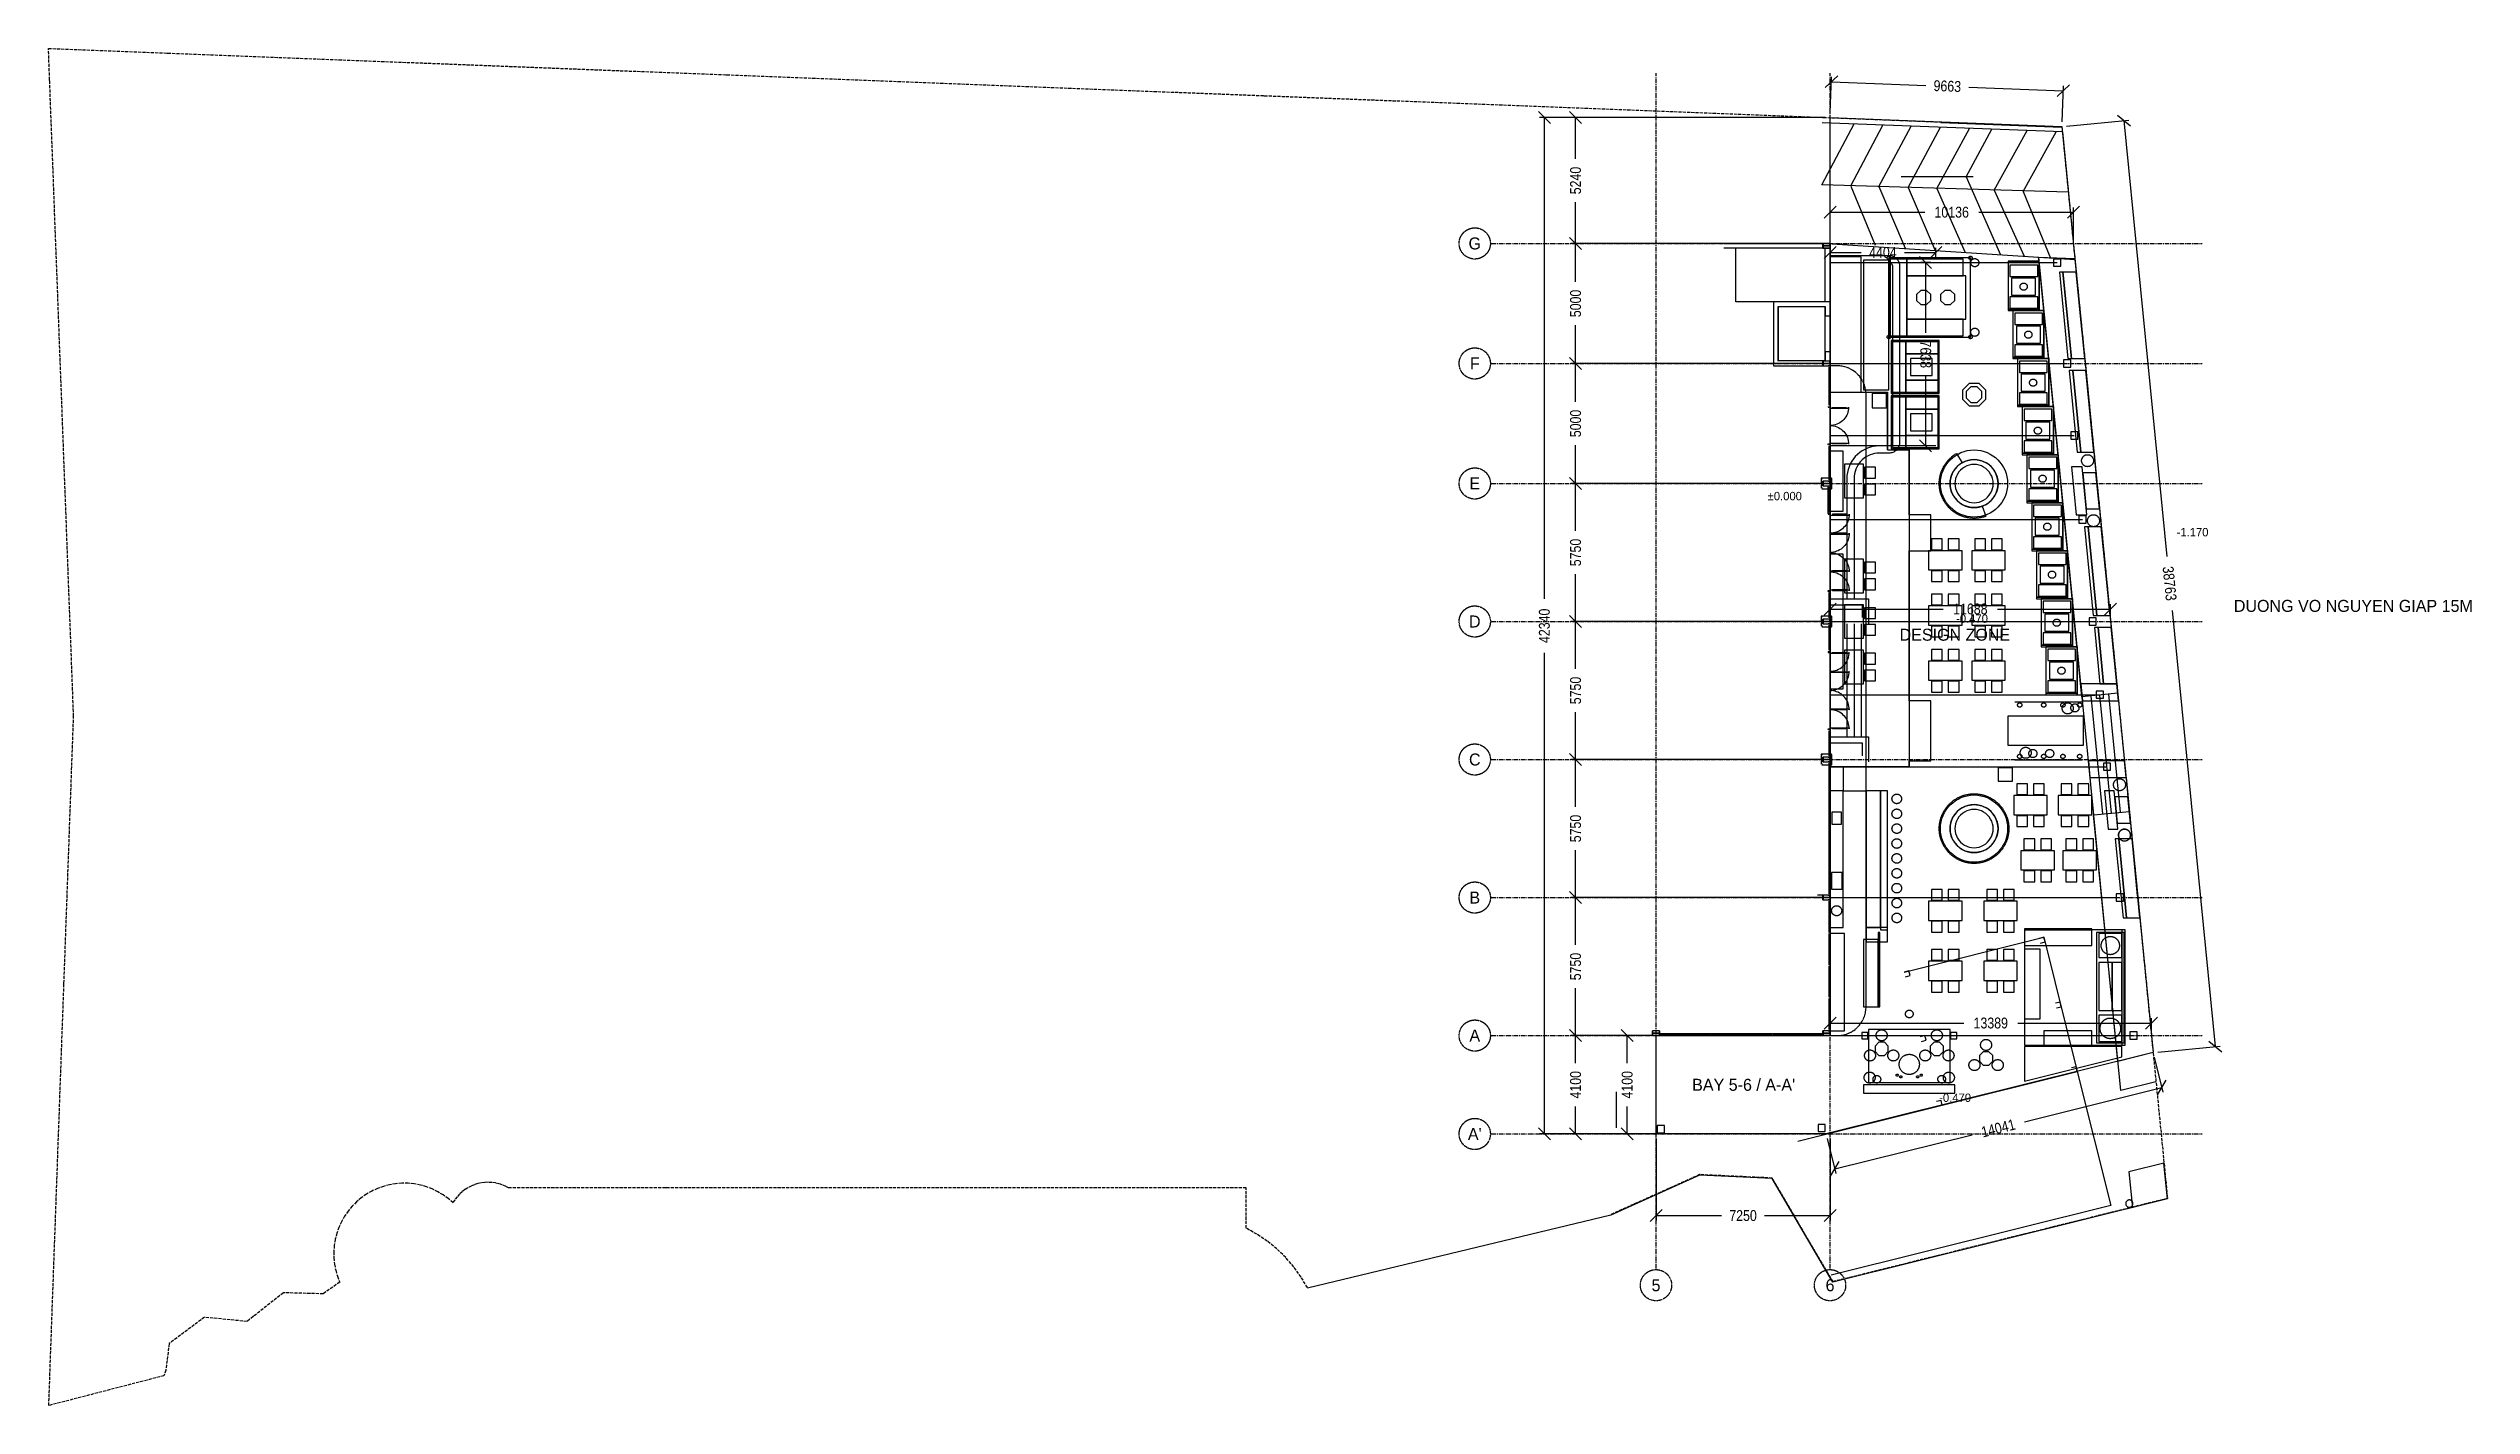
# Model space of a CAD drawing. Header units: millimetres. Extents: x -74219 to 26724, y -11313 to 45223.
import ezdxf
from ezdxf.enums import TextEntityAlignment as Align

# ---------------------------------------------------------------- set-up
doc = ezdxf.new("R2010")
doc.units = ezdxf.units.MM
for name, pattern in [('CENTER', [5.08, 3.175, -0.635, 0.635, -0.635]), ('DASHDOT', [3.556, 2.54, -0.508, 0, -0.508]), ('DASHED', [1.524, 1.27, -0.254])]:
    doc.linetypes.add(name, pattern=pattern)
for name, color, linetype in [('SMK-ABOVE', 5, 'DASHED'), ('SMK-BLDG', 7, 'CONTINUOUS'), ('SMK-CONTEXT', 8, 'CONTINUOUS'), ('SMK-DIMS', 7, 'CONTINUOUS'), ('SMK-DOOR', 7, 'CONTINUOUS'), ('SMK-EXIST', 30, 'CONTINUOUS'), ('SMK-GLAZ', 5, 'CONTINUOUS'), ('SMK-GRID', 8, 'CENTER'), ('SMK-LEVEL', 7, 'CONTINUOUS'), ('SMK-LOT', 1, 'DASHDOT'), ('SMK-R7-BAR', 40, 'Continuous'), ('SMK-R7-BBQ', 30, 'Continuous'), ('SMK-R7-DECO', 21, 'Continuous'), ('SMK-R7-FURN', 7, 'Continuous'), ('SMK-R7-PHOTO', 5, 'Continuous'), ('SMK-R7-PLANT', 3, 'Continuous'), ('SMK-R7-ROOF', 34, 'Continuous'), ('SMK-R7-SERV', 4, 'Continuous'), ('SMK-R7-STEPS', 8, 'Continuous'), ('SMK-R7-STREET', 6, 'Continuous'), ('SMK-R7-TENT', 1, 'Continuous'), ('SMK-R7-TREE', 3, 'Continuous'), ('SMK-STEPS', 30, 'CONTINUOUS'), ('SMK-TEXT', 7, 'CONTINUOUS'), ('SMK-ZONE', 3, 'CONTINUOUS')]:
    doc.layers.add(name, color=color, linetype=linetype)
doc.styles.add('OpenSansCondensed-Light', font='OpenSansCondensed-Light.ttf')
doc.dimstyles.new('SMK200', dxfattribs={"dimtxt": 450, "dimasz": 300, "dimexe": 200, "dimexo": 200, "dimgap": 100, "dimtad": 1, "dimdec": 0, "dimtsz": 250, "dimcen": 2.5, "dimazin": 3, "dimtfac": 1, "dimtmove": 0, "dimatfit": 3})

msp = doc.modelspace()

# ---------------------------------------------------------------- texts
at = {"layer": 'SMK-GRID'}
for s, p in [('G', (-14800, 37100)), ('F', (-14800, 32100)), ('E', (-14800, 27100)), ('D', (-14800, 21350)), ('C', (-14800, 15600)), ('B', (-14800, 9850)), ('A', (-14800, 4100)), ("A'", (-14800, 0)), ('5', (-7250, -6300)), ('6', (0, -6300))]:
    msp.add_text(s, height=500, dxfattribs=at).set_placement(p, align=Align.MIDDLE_CENTER)
at = {"layer": 'SMK-LEVEL'}
for s, p in [('±0.000', (-2600, 26400)), ('-1.170', (14437.6, 24895.6)), ('-0.470', (5251.1, 21294.5)), ('-0.470', (4546.2, 1335.1))]:
    msp.add_text(s, height=350, dxfattribs=at).set_placement(p)
at = {"layer": 'SMK-TEXT'}
for s, p in [('DUONG VO NGUYEN GIAP 15M', (21800, 22000)), ('DESIGN ZONE', (5200, 20800)), ("BAY 5-6 / A-A'", (-3600, 2050))]:
    msp.add_text(s, height=500, dxfattribs=at).set_placement(p, align=Align.MIDDLE_CENTER)

# ---------------------------------------------------------------- blocks, each defined once
blk = doc.blocks.new('_OBLIQUE')
at = {"color": 0, "linetype": 'BYBLOCK'}
blk.add_line((-0.5, -0.5), (0.5, 0.5), dxfattribs=at)
blk = doc.blocks.new('*D1')
for p, q in [((-200, 4100), (-10800, 4100)), ((-10600, 2950), (-10600, 4100)), ((-10600, 0), (-10600, 1150)), ((-200, 0), (-10800, 0))]:
    blk.add_line(p, q)
at = {"layer": 'Defpoints'}
for p in [(0, 4100), (-10600, 0), (0, 0)]:
    blk.add_point(p, dxfattribs=at)
at = {"layer": 'SMK-DIMS', "xscale": 500, "yscale": 500, "rotation": 90}
for p in [(-10600, 4100), (-10600, 0)]:
    blk.add_blockref('_OBLIQUE', p, dxfattribs=at)
at = {"layer": 'SMK-DIMS', "insert": (-10600, 2050), "char_height": 450, "attachment_point": 5, "rotation": 90, "style": 'OpenSansCondensed-Light'}
blk.add_mtext('4100', dxfattribs=at)
blk = doc.blocks.new('*D2')
for p, q in [((-200, 9850), (-10800, 9850)), ((-10600, 7875), (-10600, 9850)), ((-10600, 4100), (-10600, 6075)), ((-200, 4100), (-10800, 4100))]:
    blk.add_line(p, q)
at = {"layer": 'Defpoints'}
for p in [(0, 9850), (-10600, 4100), (0, 4100)]:
    blk.add_point(p, dxfattribs=at)
at = {"layer": 'SMK-DIMS', "xscale": 500, "yscale": 500, "rotation": 90}
for p in [(-10600, 9850), (-10600, 4100)]:
    blk.add_blockref('_OBLIQUE', p, dxfattribs=at)
at = {"layer": 'SMK-DIMS', "insert": (-10600, 6975), "char_height": 450, "attachment_point": 5, "rotation": 90, "style": 'OpenSansCondensed-Light'}
blk.add_mtext('5750', dxfattribs=at)
blk = doc.blocks.new('*D3')
for p, q in [((-200, 15600), (-10800, 15600)), ((-10600, 13625), (-10600, 15600)), ((-10600, 9850), (-10600, 11825)), ((-200, 9850), (-10800, 9850))]:
    blk.add_line(p, q)
at = {"layer": 'Defpoints'}
for p in [(0, 15600), (-10600, 9850), (0, 9850)]:
    blk.add_point(p, dxfattribs=at)
at = {"layer": 'SMK-DIMS', "xscale": 500, "yscale": 500, "rotation": 90}
for p in [(-10600, 15600), (-10600, 9850)]:
    blk.add_blockref('_OBLIQUE', p, dxfattribs=at)
at = {"layer": 'SMK-DIMS', "insert": (-10600, 12725), "char_height": 450, "attachment_point": 5, "rotation": 90, "style": 'OpenSansCondensed-Light'}
blk.add_mtext('5750', dxfattribs=at)
blk = doc.blocks.new('*D4')
for p, q in [((-200, 21350), (-10800, 21350)), ((-10600, 19375), (-10600, 21350)), ((-10600, 15600), (-10600, 17575)), ((-200, 15600), (-10800, 15600))]:
    blk.add_line(p, q)
at = {"layer": 'Defpoints'}
for p in [(0, 21350), (-10600, 15600), (0, 15600)]:
    blk.add_point(p, dxfattribs=at)
at = {"layer": 'SMK-DIMS', "xscale": 500, "yscale": 500, "rotation": 90}
for p in [(-10600, 21350), (-10600, 15600)]:
    blk.add_blockref('_OBLIQUE', p, dxfattribs=at)
at = {"layer": 'SMK-DIMS', "insert": (-10600, 18475), "char_height": 450, "attachment_point": 5, "rotation": 90, "style": 'OpenSansCondensed-Light'}
blk.add_mtext('5750', dxfattribs=at)
blk = doc.blocks.new('*D5')
for p, q in [((-200, 27100), (-10800, 27100)), ((-10600, 25125), (-10600, 27100)), ((-10600, 21350), (-10600, 23325)), ((-200, 21350), (-10800, 21350))]:
    blk.add_line(p, q)
at = {"layer": 'Defpoints'}
for p in [(0, 27100), (-10600, 21350), (0, 21350)]:
    blk.add_point(p, dxfattribs=at)
at = {"layer": 'SMK-DIMS', "xscale": 500, "yscale": 500, "rotation": 90}
for p in [(-10600, 27100), (-10600, 21350)]:
    blk.add_blockref('_OBLIQUE', p, dxfattribs=at)
at = {"layer": 'SMK-DIMS', "insert": (-10600, 24225), "char_height": 450, "attachment_point": 5, "rotation": 90, "style": 'OpenSansCondensed-Light'}
blk.add_mtext('5750', dxfattribs=at)
blk = doc.blocks.new('*D6')
for p, q in [((-200, 32100), (-10800, 32100)), ((-10600, 30500), (-10600, 32100)), ((-10600, 27100), (-10600, 28700)), ((-200, 27100), (-10800, 27100))]:
    blk.add_line(p, q)
at = {"layer": 'Defpoints'}
for p in [(0, 32100), (-10600, 27100), (0, 27100)]:
    blk.add_point(p, dxfattribs=at)
at = {"layer": 'SMK-DIMS', "xscale": 500, "yscale": 500, "rotation": 90}
for p in [(-10600, 32100), (-10600, 27100)]:
    blk.add_blockref('_OBLIQUE', p, dxfattribs=at)
at = {"layer": 'SMK-DIMS', "insert": (-10600, 29600), "char_height": 450, "attachment_point": 5, "rotation": 90, "style": 'OpenSansCondensed-Light'}
blk.add_mtext('5000', dxfattribs=at)
blk = doc.blocks.new('*D7')
for p, q in [((-200, 37100), (-10800, 37100)), ((-10600, 35500), (-10600, 37100)), ((-10600, 32100), (-10600, 33700)), ((-200, 32100), (-10800, 32100))]:
    blk.add_line(p, q)
at = {"layer": 'Defpoints'}
for p in [(0, 37100), (-10600, 32100), (0, 32100)]:
    blk.add_point(p, dxfattribs=at)
at = {"layer": 'SMK-DIMS', "xscale": 500, "yscale": 500, "rotation": 90}
for p in [(-10600, 37100), (-10600, 32100)]:
    blk.add_blockref('_OBLIQUE', p, dxfattribs=at)
at = {"layer": 'SMK-DIMS', "insert": (-10600, 34600), "char_height": 450, "attachment_point": 5, "rotation": 90, "style": 'OpenSansCondensed-Light'}
blk.add_mtext('5000', dxfattribs=at)
blk = doc.blocks.new('*D8')
for p, q in [((-200, 42340.2), (-10800, 42340.2)), ((-10600, 40620.1), (-10600, 42340.2)), ((-10600, 37100), (-10600, 38820.1)), ((-200, 37100), (-10800, 37100))]:
    blk.add_line(p, q)
at = {"layer": 'Defpoints'}
for p in [(0, 42340.2), (-10600, 37100), (0, 37100)]:
    blk.add_point(p, dxfattribs=at)
at = {"layer": 'SMK-DIMS', "xscale": 500, "yscale": 500, "rotation": 90}
for p in [(-10600, 42340.2), (-10600, 37100)]:
    blk.add_blockref('_OBLIQUE', p, dxfattribs=at)
at = {"layer": 'SMK-DIMS', "insert": (-10600, 39720.1), "char_height": 450, "attachment_point": 5, "rotation": 90, "style": 'OpenSansCondensed-Light'}
blk.add_mtext('5240', dxfattribs=at)
blk = doc.blocks.new('*D9')
for p, q in [((-200, 42340.2), (-12100, 42340.2)), ((-11900, 22295.1), (-11900, 42340.2)), ((-11900, 0), (-11900, 20045.1)), ((-200, 0), (-12100, 0))]:
    blk.add_line(p, q)
at = {"layer": 'Defpoints'}
for p in [(0, 42340.2), (-11900, 0), (0, 0)]:
    blk.add_point(p, dxfattribs=at)
at = {"layer": 'SMK-DIMS', "xscale": 500, "yscale": 500, "rotation": 90}
for p in [(-11900, 42340.2), (-11900, 0)]:
    blk.add_blockref('_OBLIQUE', p, dxfattribs=at)
at = {"layer": 'SMK-DIMS', "insert": (-11900, 21170.1), "char_height": 450, "attachment_point": 5, "rotation": 90, "style": 'OpenSansCondensed-Light'}
blk.add_mtext('42340', dxfattribs=at)
blk = doc.blocks.new('*D10')
for p, q in [((0, 37300), (0, 38600)), ((0, 38400), (3943, 38400)), ((6193, 38400), (10136, 38400)), ((10136, 37300), (10136, 38600))]:
    blk.add_line(p, q)
at = {"layer": 'Defpoints'}
for p in [(0, 38400), (0, 37100), (10136, 37100)]:
    blk.add_point(p, dxfattribs=at)
at = {"layer": 'SMK-DIMS', "xscale": 500, "yscale": 500}
for p in [(0, 38400), (10136, 38400)]:
    blk.add_blockref('_OBLIQUE', p, dxfattribs=at)
at = {"layer": 'SMK-DIMS', "insert": (5068, 38400), "char_height": 450, "attachment_point": 5, "style": 'OpenSansCondensed-Light'}
blk.add_mtext('10136', dxfattribs=at)
blk = doc.blocks.new('*D11')
for p, q in [((0, 21550), (0, 22070)), ((0, 21870), (4719, 21870)), ((6969, 21870), (11688, 21870)), ((11688, 21550), (11688, 22070))]:
    blk.add_line(p, q)
at = {"layer": 'Defpoints'}
for p in [(0, 21870), (0, 21350), (11688, 21350)]:
    blk.add_point(p, dxfattribs=at)
at = {"layer": 'SMK-DIMS', "xscale": 500, "yscale": 500}
for p in [(0, 21870), (11688, 21870)]:
    blk.add_blockref('_OBLIQUE', p, dxfattribs=at)
at = {"layer": 'SMK-DIMS', "insert": (5844, 21870), "char_height": 450, "attachment_point": 5, "style": 'OpenSansCondensed-Light'}
blk.add_mtext('11688', dxfattribs=at)
blk = doc.blocks.new('*D12')
for p, q in [((0, 4300), (0, 4820)), ((0, 4620), (5569.5, 4620)), ((7819.5, 4620), (13389, 4620)), ((13389, 4300), (13389, 4820))]:
    blk.add_line(p, q)
at = {"layer": 'Defpoints'}
for p in [(0, 4620), (0, 4100), (13389, 4100)]:
    blk.add_point(p, dxfattribs=at)
at = {"layer": 'SMK-DIMS', "xscale": 500, "yscale": 500}
for p in [(0, 4620), (13389, 4620)]:
    blk.add_blockref('_OBLIQUE', p, dxfattribs=at)
at = {"layer": 'SMK-DIMS', "insert": (6694.5, 4620), "char_height": 450, "attachment_point": 5, "style": 'OpenSansCondensed-Light'}
blk.add_mtext('13389', dxfattribs=at)
blk = doc.blocks.new('*D13')
for p, q in [((8, 42540), (66, 44039)), ((58, 43839), (3987, 43686)), ((5786, 43617), (9714, 43464)), ((9664, 42165), (9722, 43664))]:
    blk.add_line(p, q)
at = {"layer": 'Defpoints'}
for p in [(58, 43839), (0, 42340), (9656, 41965)]:
    blk.add_point(p, dxfattribs=at)
at = {"layer": 'SMK-DIMS', "xscale": 500, "yscale": 500, "rotation": -2.224565208188413}
for p in [(58, 43839), (9714, 43464)]:
    blk.add_blockref('_OBLIQUE', p, dxfattribs=at)
at = {"layer": 'SMK-DIMS', "insert": (4886, 43652), "char_height": 450, "attachment_point": 5, "rotation": 357.77543, "style": 'OpenSansCondensed-Light'}
blk.add_mtext('9663', dxfattribs=at)
blk = doc.blocks.new('*D14')
for p, q in [((9855, 41985), (12443, 42240)), ((12244, 42220), (14035, 24052)), ((14255, 21813), (16046, 3644)), ((13658, 3409), (16245, 3664))]:
    blk.add_line(p, q)
at = {"layer": 'Defpoints'}
for p in [(9656, 41965), (12244, 42220), (13459, 3389)]:
    blk.add_point(p, dxfattribs=at)
at = {"layer": 'SMK-DIMS', "xscale": 500, "yscale": 500, "rotation": -84.37057896927848}
for p in [(12244, 42220), (16046, 3644)]:
    blk.add_blockref('_OBLIQUE', p, dxfattribs=at)
at = {"layer": 'SMK-DIMS', "insert": (14145, 22932), "char_height": 450, "attachment_point": 5, "rotation": 275.62942, "style": 'OpenSansCondensed-Light'}
blk.add_mtext('38763', dxfattribs=at)
blk = doc.blocks.new('*D15')
for p, q in [((13507, 3195), (13869, 1739)), ((8099, 510), (13821, 1934)), ((-119, -194), (243, -1650)), ((195, -1456), (5916, -33))]:
    blk.add_line(p, q)
at = {"layer": 'Defpoints'}
for p in [(13459, 3389), (-168, 0), (195, -1456)]:
    blk.add_point(p, dxfattribs=at)
at = {"layer": 'SMK-DIMS', "xscale": 500, "yscale": 500, "rotation": 13.967659105858573}
for p in [(13821, 1934), (195, -1456)]:
    blk.add_blockref('_OBLIQUE', p, dxfattribs=at)
at = {"layer": 'SMK-DIMS', "insert": (7008, 239), "char_height": 450, "attachment_point": 5, "rotation": 13.96766, "style": 'OpenSansCondensed-Light'}
blk.add_mtext('14041', dxfattribs=at)
blk = doc.blocks.new('*D16')
for p, q in [((-7250, -200), (-7250, -3600)), ((0, -200), (0, -3600)), ((-7250, -3400), (-4525, -3400)), ((-2725, -3400), (0, -3400))]:
    blk.add_line(p, q)
at = {"layer": 'Defpoints'}
for p in [(-7250, 0), (0, 0), (-7250, -3400)]:
    blk.add_point(p, dxfattribs=at)
at = {"layer": 'SMK-DIMS', "xscale": 500, "yscale": 500}
for p in [(-7250, -3400), (0, -3400)]:
    blk.add_blockref('_OBLIQUE', p, dxfattribs=at)
at = {"layer": 'SMK-DIMS', "insert": (-3625, -3400), "char_height": 450, "attachment_point": 5, "style": 'OpenSansCondensed-Light'}
blk.add_mtext('7250', dxfattribs=at)
blk = doc.blocks.new('*D17')
for p, q in [((-7450, 4100), (-8650, 4100)), ((-8450, 2950), (-8450, 4100)), ((-8450, 0), (-8450, 1150)), ((-7450, 0), (-8650, 0))]:
    blk.add_line(p, q)
at = {"layer": 'Defpoints'}
for p in [(-7250, 4100), (-8450, 0), (-7250, 0)]:
    blk.add_point(p, dxfattribs=at)
at = {"layer": 'SMK-DIMS', "xscale": 500, "yscale": 500, "rotation": 90}
for p in [(-8450, 4100), (-8450, 0)]:
    blk.add_blockref('_OBLIQUE', p, dxfattribs=at)
at = {"layer": 'SMK-DIMS', "insert": (-8450, 2050), "char_height": 450, "attachment_point": 5, "rotation": 90, "style": 'OpenSansCondensed-Light'}
blk.add_mtext('4100', dxfattribs=at)
blk = doc.blocks.new('*D18')
for p, q in [((-0.4, 36500.2), (-0.4, 36920.2)), ((-0.4, 36720.2), (1301.35, 36720.2)), ((3101.35, 36720.2), (4403.1, 36720.2)), ((4403.1, 36500.2), (4403.1, 36920.2))]:
    blk.add_line(p, q)
at = {"layer": 'Defpoints'}
for p in [(-0.4, 36720.2), (-0.4, 36300.2), (4403.1, 36300.2)]:
    blk.add_point(p, dxfattribs=at)
at = {"layer": 'SMK-DIMS', "xscale": 500, "yscale": 500}
for p in [(-0.4, 36720.2), (4403.1, 36720.2)]:
    blk.add_blockref('_OBLIQUE', p, dxfattribs=at)
at = {"layer": 'SMK-DIMS', "insert": (2201.35, 36720.2), "char_height": 450, "attachment_point": 5, "style": 'OpenSansCondensed-Light'}
blk.add_mtext('4404', dxfattribs=at)
blk = doc.blocks.new('*D19')
for p, q in [((4203.1, 36300.2), (3783.1, 36300.2)), ((3983.1, 36300.2), (3983.1, 33381.35)), ((3983.1, 31581.35), (3983.1, 28662.5)), ((4203.1, 28662.5), (3783.1, 28662.5))]:
    blk.add_line(p, q)
at = {"layer": 'Defpoints'}
for p in [(3983.1, 36300.2), (4403.1, 36300.2), (4403.1, 28662.5)]:
    blk.add_point(p, dxfattribs=at)
at = {"layer": 'SMK-DIMS', "xscale": 500, "yscale": 500, "rotation": -90}
for p in [(3983.1, 36300.2), (3983.1, 28662.5)]:
    blk.add_blockref('_OBLIQUE', p, dxfattribs=at)
at = {"layer": 'SMK-DIMS', "insert": (3983.1, 32481.35), "char_height": 450, "attachment_point": 5, "rotation": 270, "style": 'OpenSansCondensed-Light'}
blk.add_mtext('7638', dxfattribs=at)

# ---------------------------------------------------------------- dimensions: what is measured, and where the dimension line sits
at = {"layer": 'SMK-DIMS'}
for base, p1, p2, angle, picture, middle in [((58.2, 43839.1), (0, 42340.2), (9656.2, 41965.1), 357.775435, '*D13', (4886.3, 43651.5)), ((-11900, 0), (0, 0), (0, 42340.2), 90, '*D9', (-11900, 21170.1)), ((-10600, 37100), (0, 37100), (0, 42340.2), 90, '*D8', (-10600, 39720.1)), ((12243.7, 42220.1), (9656.2, 41965.1), (13458.6, 3389.2), 275.629421, '*D14', (14144.9, 22932.2)), ((-10600, 32100), (0, 32100), (0, 37100), 90, '*D7', (-10600, 34600)), ((3983.1, 36300.2), (4403.1, 36300.2), (4403.1, 28662.5), 270, '*D19', (3983.1, 32481.3)), ((-10600, 27100), (0, 27100), (0, 32100), 90, '*D6', (-10600, 29600)), ((-10600, 21350), (0, 21350), (0, 27100), 90, '*D5', (-10600, 24225)), ((-10600, 15600), (0, 15600), (0, 21350), 90, '*D4', (-10600, 18475)), ((-10600, 9850), (0, 9850), (0, 15600), 90, '*D3', (-10600, 12725)), ((-10600, 4100), (0, 4100), (0, 9850), 90, '*D2', (-10600, 6975)), ((-10600, 0), (0, 0), (0, 4100), 90, '*D1', (-10600, 2050)), ((-8450, 0), (-7250, 0), (-7250, 4100), 90, '*D17', (-8450, 2050)), ((194.6, -1455.6), (-167.5, 0), (13458.6, 3389.2), 13.967659, '*D15', (7007.6, 239))]:
    dim = msp.add_linear_dim(base=base, p1=p1, p2=p2, angle=angle, dimstyle='SMK200', dxfattribs=at)
    dim.commit()
    dim.dimension.update_dxf_attribs({"geometry": picture, "text_midpoint": middle})
for base, p1, p2, picture, middle in [((0, 38400), (0, 37100), (10136, 37100), '*D10', (5068, 38400)), ((-0.4, 36720.2), (-0.4, 36300.2), (4403.1, 36300.2), '*D18', (2201.35, 36720.2)), ((0, 21870), (0, 21350), (11688, 21350), '*D11', (5844, 21870)), ((0, 4620), (0, 4100), (13389, 4100), '*D12', (6694.5, 4620)), ((-7250, -3400), (-7250, 0), (0, 0), '*D16', (-3625, -3400))]:
    dim = msp.add_linear_dim(base=base, p1=p1, p2=p2, dimstyle='SMK200', dxfattribs=at)
    dim.commit()
    dim.dimension.update_dxf_attribs({"geometry": picture, "text_midpoint": middle})

# ---------------------------------------------------------------- linework, layer by layer
at = {"layer": 'SMK-ABOVE', "ltscale": 50}
for points in [[(4403.1, 28662.5), (3.1, 28662.5), (-0.4, 36300.2), (4399.6, 36300.2)], [(-0.4, 4100.3), (301.6, 4100.3), (406.2, 4104.8), (510, 4118.5), (612.2, 4141.2), (712, 4172.7), (808.7, 4212.7), (901.6, 4261.1), (989.9, 4317.3), (1072.9, 4381), (1150.1, 4451.8), (1220.8, 4528.9), (1284.6, 4612), (1340.8, 4700.3), (1389.2, 4793.1), (1429.2, 4889.9), (1460.7, 4989.7), (1483.4, 5091.9), (1497, 5195.7), (1501.6, 5300.3), (1501.6, 30800.3), (1497, 30904.9), (1483.4, 31008.7), (1460.7, 31110.9), (1429.2, 31210.7), (1389.2, 31307.4), (1340.8, 31400.3), (1284.6, 31488.6), (1220.8, 31571.6), (1150.1, 31648.8), (1072.9, 31719.5), (989.9, 31783.3), (901.6, 31839.5), (808.7, 31887.9), (712, 31927.9), (612.2, 31959.4), (510, 31982.1), (406.2, 31995.7), (301.6, 32000.3), (-0.4, 32000.3)]]:
    msp.add_lwpolyline(points, dxfattribs=at)
at = {"layer": 'SMK-BLDG'}
for points in [[(-4420.4, 37099.6), (-0.4, 37099.8), (-0.4, 36900.2), (-4420.4, 36900)], [(-0.4, 36900.2), (-0.4, 34670.2), (-3920.4, 34670.2), (-3920.4, 36900.2)], [(-300.4, 36899.8), (-0.4, 36899.8), (-0.4, 37099.8), (-300.4, 37099.8)], [(-0.4, 34670.5), (-200.4, 34670.5), (-200.4, 36900), (-0.4, 36900)], [(-2160.4, 32200), (-2160.4, 34470.5), (-200.4, 34470.5), (-200.4, 34085.5), (-0.4, 34085.5), (-0.4, 34670.5), (-2360.4, 34670.5), (-2360.4, 32000), (-0.4, 32000), (-0.4, 32585), (-200.4, 32585), (-200.4, 32200)], [(-2160.4, 34450.3), (-2160.4, 32220.3), (-200.4, 32220.3), (-200.4, 34450.3)], [(-300.4, 31999.8), (-0.4, 31999.8), (-0.4, 32199.8), (-300.4, 32199.8)], [(-75.4, 27200), (-0.4, 27200), (-0.4, 32000), (-75.4, 32000)], [(-0.4, 32000), (-0.4, 4100)], [(-300.4, 26999.8), (-0.4, 26999.8), (-0.4, 27199.8), (-300.4, 27199.8)], [(-0.4, 25855), (-75.4, 25855), (-75.4, 26999.8), (-0.4, 26999.8)], [(-75.4, 22595), (-0.4, 22595), (-0.4, 21449.8), (-75.4, 21449.8)], [(-300.4, 21249.8), (-0.4, 21249.8), (-0.4, 21449.8), (-300.4, 21449.8)], [(-75.4, 20105), (-0.4, 20105), (-0.4, 21249.8), (-75.4, 21249.8)], [(-75.4, 15700), (-0.4, 15700), (-0.4, 16845), (-75.4, 16845)], [(-300.4, 15499.8), (-0.4, 15499.8), (-0.4, 15699.8), (-300.4, 15699.8)], [(-75.4, 9949.8), (-0.4, 9949.8), (-0.4, 15499.8), (-75.4, 15499.8)], [(-525.4, 9850), (-300.4, 9850), (-300.4, 9950), (-525.4, 9950)], [(-300.4, 9749.8), (-0.4, 9749.8), (-0.4, 9949.8), (-300.4, 9949.8)], [(-75.4, 4300), (-0.4, 4300), (-0.4, 9749.8), (-75.4, 9749.8)], [(-7400.4, 4099.8), (-7100.4, 4099.8), (-7100.4, 4299.8), (-7400.4, 4299.8)], [(-7100.4, 4099.8), (-300.4, 4099.8), (-300.4, 4175), (-7100.4, 4175)], [(-0.4, 4100), (-7100.4, 4100)], [(-300.4, 4099.8), (-0.4, 4099.8), (-0.4, 4299.8), (-300.4, 4299.8)], [(-8900.4, 250), (-8900.4, 1750)]]:
    msp.add_lwpolyline(points, dxfattribs=at)
at = {"layer": 'SMK-CONTEXT'}
for points in [[(-339, 39539.5), (1010.2, 42079.1)], [(9676.6, 41747.6), (-323.4, 42130.9)], [(865.5, 39500.4), (2197, 42033)], [(2026.1, 39466.2), (3378.9, 41987.1)], [(3253.6, 39430.1), (4607.1, 41939.4)], [(4451.7, 39394.8), (5804.7, 41892.9)], [(4612.8, 42139.3), (9657, 41943.4)], [(5665.1, 39873.8), (6744.9, 41856.3)], [(6843.6, 39313.8), (8217.3, 41799.2)], [(8041.1, 39265.5), (9423.8, 41752.3)], [(9676.6, 41748.2), (10196.6, 36469.1)], [(9924.1, 39233.8), (-337.5, 39535.7)], [(865.1, 39489.3), (1882.7, 37031.1)], [(2026.1, 39466.2), (3134.2, 36896.7)], [(5959.9, 39873.8), (2959.8, 39873.8)], [(3253.6, 39430.1), (4382, 36809.3)], [(4451.7, 39394.8), (5627.8, 36727.8)], [(5665.1, 39873.8), (7093.8, 36631.9)], [(6843.6, 39313.8), (8087.5, 36566.9)], [(8041.1, 39265.5), (9190, 36490.1)], [(83.6, 37090.5), (8685, 36527.8)], [(-1343.8, -292.6), (10301.4, 2603.9), (11691.7, -2985.7), (46.5, -5882.3)], [(14058.1, -2706.3), (119, -6173.4), (-2407.7, -1858.8), (-5435.2, -1714.9), (-9136.8, -3381.7), (-21774, -6424.1)]]:
    msp.add_lwpolyline(points, dxfattribs=at)
at = {"layer": 'SMK-DOOR'}
for points in [[(-71.9, 30312.5), (-71.9, 30272.5), (-36.9, 30272.5), (-36.9, 30282.5), (3.1, 30282.5), (3.1, 30312.5)], [(3.1, 30282.5), (3.1, 30242.5), (773.1, 30242.5), (773.1, 30282.5)], [(773.1, 30282.5), (769.8, 30211.5), (760, 30141), (743.7, 30071.8), (721.1, 30004.4), (692.4, 29939.3), (657.8, 29877.2), (617.6, 29818.5), (572.2, 29763.8), (521.9, 29713.5), (467.2, 29668), (408.5, 29627.9), (346.3, 29593.2), (281.3, 29564.5), (213.8, 29541.9), (144.6, 29525.6), (74.2, 29515.8), (3.1, 29512.5)], [(3.1, 29512.5), (74.2, 29509.2), (144.6, 29499.4), (213.8, 29483.1), (281.3, 29460.5), (346.3, 29431.8), (408.5, 29397.2), (467.2, 29357), (521.9, 29311.6), (572.2, 29261.3), (617.6, 29206.5), (657.8, 29147.9), (692.4, 29085.7), (721.1, 29020.7), (743.7, 28953.2), (760, 28884), (769.8, 28813.6), (773.1, 28742.5)], [(103.1, 30242.5), (103.1, 30282.5)], [(103.1, 30262.5), (673.1, 30262.5)], [(673.1, 30242.5), (673.1, 30282.5)], [(-71.9, 28712.5), (-71.9, 28752.5), (-36.9, 28752.5), (-36.9, 28742.5), (3.1, 28742.5), (3.1, 28712.5)], [(3.1, 28742.5), (3.1, 28782.5), (773.1, 28782.5), (773.1, 28742.5)], [(103.1, 28782.5), (103.1, 28742.5)], [(103.1, 28762.5), (673.1, 28762.5)], [(673.1, 28782.5), (673.1, 28742.5)], [(-75.4, 25855), (-75.4, 25815), (-40.4, 25815), (-40.4, 25825), (-0.4, 25825), (-0.4, 25855)], [(-0.4, 25825), (-0.4, 25785), (799.6, 25785), (799.6, 25825)], [(799.6, 25825), (796.5, 25755.3), (787.4, 25686.1), (772.3, 25618), (751.3, 25551.4), (724.6, 25486.9), (692.4, 25425), (654.9, 25366.2), (612.4, 25310.8), (565.3, 25259.3), (513.8, 25212.2), (458.4, 25169.7), (399.6, 25132.2), (337.7, 25100), (273.2, 25073.3), (206.6, 25052.3), (138.5, 25037.2), (69.3, 25028.1), (-0.4, 25025)], [(699.6, 25785), (699.6, 25825), (99.6, 25825), (99.6, 25785)], [(99.6, 25805), (699.6, 25805)], [(-0.4, 25025), (-0.4, 24985), (799.6, 24985), (799.6, 25025)], [(799.6, 25025), (796.5, 24955.3), (787.4, 24886.1), (772.3, 24818), (751.3, 24751.4), (724.6, 24686.9), (692.4, 24625), (654.9, 24566.2), (612.4, 24510.8), (565.3, 24459.3), (513.8, 24412.2), (458.4, 24369.7), (399.6, 24332.2), (337.7, 24300), (273.2, 24273.3), (206.6, 24252.3), (138.5, 24237.2), (69.3, 24228.1), (-0.4, 24225)], [(699.6, 24985), (699.6, 25025), (99.6, 25025), (99.6, 24985)], [(99.6, 25005), (699.6, 25005)], [(-0.4, 24225), (73.4, 24221.6), (146.6, 24211.4), (218.5, 24194.5), (288.6, 24171), (356.2, 24141.2), (420.7, 24105.2), (481.7, 24063.4), (538.5, 24016.2), (590.8, 23964), (638, 23907.1), (679.8, 23846.2), (715.7, 23781.6), (745.6, 23714), (769, 23644), (786, 23572), (796.2, 23498.8), (799.6, 23425)], [(-0.4, 23425), (-0.4, 23465), (799.6, 23465), (799.6, 23425)], [(-0.4, 23425), (73.4, 23421.6), (146.6, 23411.4), (218.5, 23394.5), (288.6, 23371), (356.2, 23341.2), (420.7, 23305.2), (481.7, 23263.4), (538.5, 23216.2), (590.8, 23164), (638, 23107.1), (679.8, 23046.2), (715.7, 22981.6), (745.6, 22914), (769, 22844), (786, 22772), (796.2, 22698.8), (799.6, 22625)], [(699.6, 23425), (699.6, 23465), (99.6, 23465), (99.6, 23425)], [(99.6, 23445), (699.6, 23445)], [(-75.4, 22595), (-75.4, 22635), (-40.4, 22635), (-40.4, 22625), (-0.4, 22625), (-0.4, 22595)], [(-0.4, 22625), (-0.4, 22665), (799.6, 22665), (799.6, 22625)], [(699.6, 22625), (699.6, 22665), (99.6, 22665), (99.6, 22625)], [(99.6, 22645), (699.6, 22645)], [(-75.4, 20105), (-75.4, 20065), (-40.4, 20065), (-40.4, 20075), (-0.4, 20075), (-0.4, 20105)], [(-0.4, 20075), (-0.4, 20035), (799.6, 20035), (799.6, 20075)], [(-0.4, 19275), (73.4, 19278.4), (146.6, 19288.6), (218.5, 19305.6), (288.6, 19329), (356.2, 19358.9), (420.7, 19394.9), (481.7, 19436.6), (538.5, 19483.8), (590.8, 19536.1), (638, 19592.9), (679.8, 19653.9), (715.7, 19718.4), (745.6, 19786), (769, 19856.1), (786, 19928), (796.2, 20001.2), (799.6, 20075)], [(-0.4, 19275), (-0.4, 19235), (799.6, 19235), (799.6, 19275)], [(-0.4, 18475), (73.4, 18478.4), (146.6, 18488.6), (218.5, 18505.6), (288.6, 18529), (356.2, 18558.9), (420.7, 18594.9), (481.7, 18636.6), (538.5, 18683.8), (590.8, 18736.1), (638, 18792.9), (679.8, 18853.9), (715.7, 18918.4), (745.6, 18986), (769, 19056.1), (786, 19128), (796.2, 19201.2), (799.6, 19275)], [(699.6, 20075), (699.6, 20035), (99.6, 20035), (99.6, 20075)], [(99.6, 20055), (699.6, 20055)], [(699.6, 19275), (699.6, 19235), (99.6, 19235), (99.6, 19275)], [(99.6, 19255), (699.6, 19255)], [(799.6, 17675), (796.5, 17744.7), (787.4, 17813.9), (772.3, 17882.1), (751.3, 17948.6), (724.6, 18013.1), (692.4, 18075), (654.9, 18133.9), (612.4, 18189.3), (565.3, 18240.7), (513.8, 18287.9), (458.4, 18330.3), (399.6, 18367.8), (337.7, 18400.1), (273.2, 18426.8), (206.6, 18447.8), (138.5, 18462.9), (69.3, 18472), (-0.4, 18475)], [(-0.4, 17675), (-0.4, 17715), (799.6, 17715), (799.6, 17675)], [(799.6, 16875), (796.5, 16944.7), (787.4, 17013.9), (772.3, 17082.1), (751.3, 17148.6), (724.6, 17213.1), (692.4, 17275), (654.9, 17333.9), (612.4, 17389.3), (565.3, 17440.7), (513.8, 17487.9), (458.4, 17530.3), (399.6, 17567.8), (337.7, 17600.1), (273.2, 17626.8), (206.6, 17647.8), (138.5, 17662.9), (69.3, 17672), (-0.4, 17675)], [(699.6, 17715), (699.6, 17675), (99.6, 17675), (99.6, 17715)], [(99.6, 17695), (699.6, 17695)], [(-75.4, 16845), (-75.4, 16885), (-40.4, 16885), (-40.4, 16875), (-0.4, 16875), (-0.4, 16845)], [(-0.4, 16875), (-0.4, 16915), (799.6, 16915), (799.6, 16875)], [(699.6, 16915), (699.6, 16875), (99.6, 16875), (99.6, 16915)], [(99.6, 16895), (699.6, 16895)]]:
    msp.add_lwpolyline(points, dxfattribs=at)
at = {"layer": 'SMK-EXIST'}
for points in [[(-0.4, 36600.2), (2449.6, 36600.2), (2491.1, 36598.3), (2532.3, 36592.6), (2572.7, 36583.1), (2612.1, 36569.9), (2650.2, 36553.1), (2686.5, 36532.8), (2720.8, 36509.4), (2752.8, 36482.8), (2782.1, 36453.4), (2808.7, 36421.4), (2832.2, 36387.1), (2852.4, 36350.8), (2869.2, 36312.8), (2882.4, 36273.4), (2891.9, 36232.9), (2897.7, 36191.8), (2899.6, 36150.2), (2899.6, 28812.5), (2897.7, 28771), (2891.9, 28729.8), (2882.4, 28689.4), (2869.2, 28650), (2852.4, 28611.9), (2832.2, 28575.6), (2808.7, 28541.3), (2782.1, 28509.4), (2752.8, 28480), (2720.8, 28453.4), (2686.5, 28429.9), (2650.2, 28409.7), (2612.1, 28392.9), (2572.7, 28379.7), (2532.3, 28370.2), (2491.1, 28364.4), (2449.6, 28362.5), (2049.6, 28362.5), (1952.7, 28358), (1856.7, 28344.6), (1762.2, 28322.4), (1670.3, 28291.6), (1581.6, 28252.4), (1496.8, 28205.2), (1416.8, 28150.4), (1342.2, 28088.5), (1273.6, 28019.9), (1211.7, 27945.3), (1156.9, 27865.3), (1109.7, 27780.5), (1070.5, 27691.8), (1039.7, 27599.9), (1017.5, 27505.5), (1004.1, 27409.4), (999.6, 27312.5), (999.6, 22299.8)], [(11991.6, 18357.5), (10494.1, 18209.8), (8708.1, 36317.6), (8685, 36527.8), (10199.9, 36470.3)], [(-0.4, 36300.2), (2449.6, 36300.2), (2462.7, 36299.7), (2475.6, 36298), (2488.4, 36295.1), (2500.9, 36291.2), (2513, 36286.2), (2524.6, 36280.1), (2535.6, 36273.1), (2546, 36265.1), (2555.7, 36256.3), (2564.5, 36246.7), (2572.5, 36236.3), (2579.5, 36225.2), (2585.5, 36213.6), (2590.5, 36201.5), (2594.5, 36189.1), (2597.3, 36176.3), (2599, 36163.3), (2599.6, 36150.2), (2599.6, 28812.5), (2599, 28799.4), (2597.3, 28786.5), (2594.5, 28773.7), (2590.5, 28761.2), (2585.5, 28749.1), (2579.5, 28737.5), (2572.5, 28726.5), (2564.5, 28716.1), (2555.7, 28706.5), (2546, 28697.6), (2535.6, 28689.6), (2524.6, 28682.6), (2513, 28676.6), (2500.9, 28671.6), (2488.4, 28667.6), (2475.6, 28664.8), (2462.7, 28663.1), (2449.6, 28662.5), (2049.6, 28662.5), (1925, 28656.8), (1801.5, 28639.5), (1680.1, 28611), (1561.9, 28571.4), (1447.8, 28521), (1338.9, 28460.3), (1236, 28389.8), (1140.1, 28310.2), (1051.9, 28222), (972.3, 28126.1), (901.8, 28023.2), (841.1, 27914.3), (790.8, 27800.2), (751.1, 27682), (722.6, 27560.6), (705.3, 27437.1), (699.6, 27312.5), (699.6, 22299.8)], [(-0.4, 21249.8), (-0.4, 22299.8), (1599.6, 22299.8), (1599.6, 21249.8)], [(-0.4, 21509.8), (-0.4, 22039.8), (1339.6, 22039.8), (1339.6, 21509.8)], [(-0.4, 15499.8), (-0.4, 16549.8), (1599.6, 16549.8), (1599.6, 15499.8)], [(-0.4, 15759.8), (-0.4, 16289.8), (1339.6, 16289.8), (1339.6, 15759.8)], [(13576.5, 2170.8), (12110.4, 1814.2), (10975.2, 13293.1), (12471.5, 13441.4)], [(3088.5, 6745.4), (8911.1, 8193.6), (10301.4, 2603.9), (4478.8, 1155.7)], [(8765.2, 7951.3), (8959.3, 7999.5), (8911.1, 8193.6), (8717, 8145.4)], [(3136.7, 6551.3), (3330.8, 6599.6), (3282.5, 6793.7), (3088.5, 6745.4)], [(9436.3, 5253.5), (9630.4, 5301.7), (9582.1, 5495.8), (9388, 5447.6)], [(3807.8, 3853.5), (4001.9, 3901.8), (3953.6, 4095.9), (3759.5, 4047.6)], [(10107.3, 2555.7), (10301.4, 2603.9), (10253.1, 2798), (10059, 2749.8)], [(4478.8, 1155.7), (4672.9, 1204), (4624.6, 1398.1), (4430.5, 1349.8)], [(14058.1, -2706.3), (13911, -1213.9), (12443.2, -1579.6), (12595.1, -3070.2)]]:
    msp.add_lwpolyline(points, dxfattribs=at)
for points in [[(6999.8, 27096.4), (6991.3, 27226.9), (6965.8, 27355.2), (6923.7, 27479.1), (6865.9, 27596.4), (6793.2, 27705.2), (6706.9, 27803.5), (6608.6, 27889.7), (6499.8, 27962.4), (6382.5, 28020.3), (6258.7, 28062.3), (6130.4, 28087.8), (5999.8, 28096.4), (5869.3, 28087.8), (5741, 28062.3), (5617.2, 28020.3), (5499.8, 27962.4), (5391.1, 27889.7), (5292.7, 27803.5), (5206.5, 27705.2), (5133.8, 27596.4), (5076, 27479.1), (5033.9, 27355.2), (5008.4, 27226.9), (4999.8, 27096.4), (5008.4, 26965.9), (5033.9, 26837.6), (5076, 26713.7), (5133.8, 26596.4), (5206.5, 26487.6), (5292.7, 26389.3), (5391.1, 26303), (5499.8, 26230.4), (5617.2, 26172.5), (5741, 26130.5), (5869.3, 26105), (5999.8, 26096.4), (6130.4, 26105), (6258.7, 26130.5), (6382.5, 26172.5), (6499.8, 26230.4), (6608.6, 26303), (6706.9, 26389.3), (6793.2, 26487.6), (6865.9, 26596.4), (6923.7, 26713.7), (6965.8, 26837.6), (6991.3, 26965.9)], [(6796.6, 27096.4), (6789.8, 27200.4), (6769.5, 27302.6), (6736, 27401.3), (6689.9, 27494.8), (6632, 27581.4), (6563.2, 27659.8), (6484.9, 27728.5), (6398.2, 27786.4), (6304.7, 27832.5), (6206.1, 27866), (6103.8, 27886.4), (5999.8, 27893.2), (5895.8, 27886.4), (5793.6, 27866), (5694.9, 27832.5), (5601.4, 27786.4), (5514.8, 27728.5), (5436.4, 27659.8), (5367.7, 27581.4), (5309.8, 27494.8), (5263.7, 27401.3), (5230.2, 27302.6), (5209.9, 27200.4), (5203.1, 27096.4), (5209.9, 26992.4), (5230.2, 26890.2), (5263.7, 26791.5), (5309.8, 26698), (5367.7, 26611.3), (5436.4, 26533), (5514.8, 26464.3), (5601.4, 26406.4), (5694.9, 26360.3), (5793.6, 26326.8), (5895.8, 26306.4), (5999.8, 26299.6), (6103.8, 26306.4), (6206.1, 26326.8), (6304.7, 26360.3), (6398.2, 26406.4), (6484.9, 26464.3), (6563.2, 26533), (6632, 26611.3), (6689.9, 26698), (6736, 26791.5), (6769.5, 26890.2), (6789.8, 26992.4)], [(6999.8, 12721.5), (6991.3, 12852), (6965.8, 12980.3), (6923.7, 13104.2), (6865.9, 13221.5), (6793.2, 13330.3), (6706.9, 13428.6), (6608.6, 13514.9), (6499.8, 13587.5), (6382.5, 13645.4), (6258.7, 13687.4), (6130.4, 13713), (5999.8, 13721.5), (5869.3, 13713), (5741, 13687.4), (5617.2, 13645.4), (5499.8, 13587.5), (5391.1, 13514.9), (5292.7, 13428.6), (5206.5, 13330.3), (5133.8, 13221.5), (5076, 13104.2), (5033.9, 12980.3), (5008.4, 12852), (4999.8, 12721.5), (5008.4, 12591), (5033.9, 12462.7), (5076, 12338.8), (5133.8, 12221.5), (5206.5, 12112.7), (5292.7, 12014.4), (5391.1, 11928.2), (5499.8, 11855.5), (5617.2, 11797.6), (5741, 11755.6), (5869.3, 11730.1), (5999.8, 11721.5), (6130.4, 11730.1), (6258.7, 11755.6), (6382.5, 11797.6), (6499.8, 11855.5), (6608.6, 11928.2), (6706.9, 12014.4), (6793.2, 12112.7), (6865.9, 12221.5), (6923.7, 12338.8), (6965.8, 12462.7), (6991.3, 12591)], [(6796.6, 12721.5), (6789.8, 12825.5), (6769.5, 12927.7), (6736, 13026.4), (6689.9, 13119.9), (6632, 13206.6), (6563.2, 13284.9), (6484.9, 13353.6), (6398.2, 13411.5), (6304.7, 13457.6), (6206.1, 13491.1), (6103.8, 13511.5), (5999.8, 13518.3), (5895.8, 13511.5), (5793.6, 13491.1), (5694.9, 13457.6), (5601.4, 13411.5), (5514.8, 13353.6), (5436.4, 13284.9), (5367.7, 13206.6), (5309.8, 13119.9), (5263.7, 13026.4), (5230.2, 12927.7), (5209.9, 12825.5), (5203.1, 12721.5), (5209.9, 12617.5), (5230.2, 12515.3), (5263.7, 12416.6), (5309.8, 12323.1), (5367.7, 12236.5), (5436.4, 12158.1), (5514.8, 12089.4), (5601.4, 12031.5), (5694.9, 11985.4), (5793.6, 11951.9), (5895.8, 11931.5), (5999.8, 11924.7), (6103.8, 11931.5), (6206.1, 11951.9), (6304.7, 11985.4), (6398.2, 12031.5), (6484.9, 12089.4), (6563.2, 12158.1), (6632, 12236.5), (6689.9, 12323.1), (6736, 12416.6), (6769.5, 12515.3), (6789.8, 12617.5)], [(12617.1, -2898.4), (12615.9, -2878.9), (12612, -2859.6), (12605.7, -2841), (12597, -2823.4), (12586.1, -2807.1), (12573.2, -2792.4), (12558.5, -2779.4), (12542.1, -2768.5), (12524.5, -2759.9), (12506, -2753.5), (12486.7, -2749.7), (12467.1, -2748.4), (12447.6, -2749.7), (12428.3, -2753.5), (12409.7, -2759.9), (12392.1, -2768.5), (12375.8, -2779.4), (12361.1, -2792.4), (12348.1, -2807.1), (12337.2, -2823.4), (12328.6, -2841), (12322.3, -2859.6), (12318.4, -2878.9), (12317.1, -2898.4), (12318.4, -2918), (12322.3, -2937.3), (12328.6, -2955.8), (12337.2, -2973.4), (12348.1, -2989.7), (12361.1, -3004.5), (12375.8, -3017.4), (12392.1, -3028.3), (12409.7, -3037), (12428.3, -3043.3), (12447.6, -3047.2), (12467.1, -3048.4), (12486.7, -3047.2), (12506, -3043.3), (12524.5, -3037), (12542.1, -3028.3), (12558.5, -3017.4), (12573.2, -3004.5), (12586.1, -2989.7), (12597, -2973.4), (12605.7, -2955.8), (12612, -2937.3), (12615.9, -2918)]]:
    msp.add_lwpolyline(points, close=True, dxfattribs=at)
at = {"layer": 'SMK-GLAZ'}
for points in [[(-9.4, 36996.8), (-291.4, 36996.8), (-291.4, 36899.8), (-300.4, 36899.8), (-300.4, 37099.8), (-291.4, 37099.8), (-291.4, 37002.8), (-9.4, 37002.8), (-9.4, 37099.8), (-0.4, 37099.8), (-0.4, 36899.8), (-9.4, 36899.8)], [(-9.4, 32096.8), (-291.4, 32096.8), (-291.4, 31999.8), (-300.4, 31999.8), (-300.4, 32199.8), (-291.4, 32199.8), (-291.4, 32102.8), (-9.4, 32102.8), (-9.4, 32199.8), (-0.4, 32199.8), (-0.4, 31999.8), (-9.4, 31999.8)], [(-42.9, 31949.8), (-42.9, 30362.5), (-32.9, 30362.5), (-32.9, 31949.8)], [(-42.9, 28662.5), (-42.9, 27250), (-32.9, 27250), (-32.9, 28662.5)], [(-345.4, 26874.8), (44.6, 26874.8), (47.2, 26874.9), (49.8, 26875.3), (52.4, 26875.8), (54.8, 26876.6), (57.3, 26877.6), (59.6, 26878.8), (61.8, 26880.2), (63.9, 26881.8), (65.8, 26883.6), (67.6, 26885.5), (69.2, 26887.6), (70.6, 26889.8), (71.8, 26892.1), (72.8, 26894.5), (73.6, 26897), (74.1, 26899.6), (74.5, 26902.2), (74.6, 26904.8), (74.6, 27294.8), (74.5, 27297.4), (74.1, 27300), (73.6, 27302.6), (72.8, 27305.1), (71.8, 27307.5), (70.6, 27309.8), (69.2, 27312), (67.6, 27314.1), (65.8, 27316), (63.9, 27317.8), (61.8, 27319.4), (59.6, 27320.8), (57.3, 27322), (54.8, 27323), (52.4, 27323.8), (49.8, 27324.3), (47.2, 27324.7), (44.6, 27324.8), (-345.4, 27324.8), (-348, 27324.7), (-350.6, 27324.3), (-353.2, 27323.8), (-355.7, 27323), (-358.1, 27322), (-360.4, 27320.8), (-362.6, 27319.4), (-364.7, 27317.8), (-366.6, 27316), (-368.4, 27314.1), (-370, 27312), (-371.4, 27309.8), (-372.6, 27307.5), (-373.6, 27305.1), (-374.4, 27302.6), (-375, 27300), (-375.3, 27297.4), (-375.4, 27294.8), (-375.4, 26904.8)], [(-345.4, 26882.8), (44.6, 26882.8), (46.5, 26882.9), (48.4, 26883.1), (50.3, 26883.6), (52.1, 26884.1), (53.9, 26884.9), (55.6, 26885.8), (57.2, 26886.8), (58.7, 26888), (60.1, 26889.2), (61.4, 26890.7), (62.6, 26892.2), (63.6, 26893.8), (64.5, 26895.5), (65.3, 26897.3), (65.8, 26899.1), (66.3, 26901), (66.5, 26902.9), (66.6, 26904.8), (66.6, 27294.8), (66.5, 27296.7), (66.3, 27298.6), (65.8, 27300.5), (65.3, 27302.3), (64.5, 27304.1), (63.6, 27305.8), (62.6, 27307.4), (61.4, 27308.9), (60.1, 27310.4), (58.7, 27311.7), (57.2, 27312.8), (55.6, 27313.9), (53.9, 27314.7), (52.1, 27315.5), (50.3, 27316.1), (48.4, 27316.5), (46.5, 27316.7), (44.6, 27316.8), (-345.4, 27316.8), (-347.3, 27316.7), (-349.2, 27316.5), (-351.1, 27316.1), (-352.9, 27315.5), (-354.7, 27314.7), (-356.4, 27313.9), (-358, 27312.8), (-359.6, 27311.7), (-361, 27310.4), (-362.3, 27308.9), (-363.4, 27307.4), (-364.5, 27305.8), (-365.4, 27304.1), (-366.1, 27302.3), (-366.7, 27300.5), (-367.1, 27298.6), (-367.3, 27296.7), (-367.4, 27294.8), (-367.4, 26904.8)], [(-364.4, 27263.9), (-350.4, 27263.9), (-350.4, 27249.9), (-364.4, 27249.9)], [(-314.4, 27316.8), (-300.4, 27316.8), (-300.4, 27302.8), (-314.4, 27302.8)], [(-250.4, 27316.8), (-250.4, 27324.8)], [(-250.4, 27316.8), (-250.4, 27324.8)], [(-247.4, 27316.8), (-247.4, 27324.8)], [(-247.4, 27316.8), (-247.4, 27324.8)], [(-53.4, 27316.8), (-53.4, 27324.8)], [(-53.4, 27316.8), (-53.4, 27324.8)], [(-50.4, 27316.8), (-50.4, 27324.8)], [(-50.4, 27316.8), (-50.4, 27324.8)], [(13.6, 27316.8), (-0.4, 27316.8), (-0.4, 27302.8), (13.6, 27302.8)], [(49.6, 27263.9), (63.6, 27263.9), (63.6, 27249.9), (49.6, 27249.9)], [(-364.4, 26949.8), (-350.4, 26949.8), (-350.4, 26935.8), (-364.4, 26935.8)], [(-314.4, 26882.9), (-300.4, 26882.9), (-300.4, 26896.9), (-314.4, 26896.9)], [(-9.4, 27096.8), (-291.4, 27096.8), (-291.4, 26999.8), (-300.4, 26999.8), (-300.4, 27199.8), (-291.4, 27199.8), (-291.4, 27102.8), (-9.4, 27102.8), (-9.4, 27199.8), (-0.4, 27199.8), (-0.4, 26999.8), (-9.4, 26999.8)], [(-250.4, 26882.8), (-250.4, 26874.8)], [(-250.4, 26882.8), (-250.4, 26874.8)], [(-247.4, 26882.8), (-247.4, 26874.8)], [(-247.4, 26882.8), (-247.4, 26874.8)], [(-53.4, 26882.8), (-53.4, 26874.8)], [(-53.4, 26882.8), (-53.4, 26874.8)], [(-50.4, 26882.8), (-50.4, 26874.8)], [(-50.4, 26882.8), (-50.4, 26874.8)], [(-42.9, 25905), (-42.9, 26950), (-32.9, 26950), (-32.9, 25905)], [(13.6, 26882.9), (-0.4, 26882.9), (-0.4, 26896.9), (13.6, 26896.9)], [(49.6, 26949.8), (63.6, 26949.8), (63.6, 26935.8), (49.6, 26935.8)], [(66.6, 27199.8), (74.6, 27199.8)], [(66.6, 27196.8), (74.6, 27196.8)], [(66.6, 27002.8), (74.6, 27002.8)], [(66.6, 26999.8), (74.6, 26999.8)], [(-42.9, 21500), (-42.9, 22545), (-32.9, 22545), (-32.9, 21500)], [(-345.4, 21124.8), (44.6, 21124.8), (47.2, 21124.9), (49.8, 21125.3), (52.4, 21125.8), (54.8, 21126.6), (57.3, 21127.6), (59.6, 21128.8), (61.8, 21130.2), (63.9, 21131.8), (65.8, 21133.6), (67.6, 21135.5), (69.2, 21137.6), (70.6, 21139.8), (71.8, 21142.1), (72.8, 21144.5), (73.6, 21147), (74.1, 21149.6), (74.5, 21152.2), (74.6, 21154.8), (74.6, 21544.8), (74.5, 21547.4), (74.1, 21550), (73.6, 21552.6), (72.8, 21555.1), (71.8, 21557.5), (70.6, 21559.8), (69.2, 21562), (67.6, 21564.1), (65.8, 21566), (63.9, 21567.8), (61.8, 21569.4), (59.6, 21570.8), (57.3, 21572), (54.8, 21573), (52.4, 21573.8), (49.8, 21574.3), (47.2, 21574.7), (44.6, 21574.8), (-345.4, 21574.8), (-348, 21574.7), (-350.6, 21574.3), (-353.2, 21573.8), (-355.7, 21573), (-358.1, 21572), (-360.4, 21570.8), (-362.6, 21569.4), (-364.7, 21567.8), (-366.6, 21566), (-368.4, 21564.1), (-370, 21562), (-371.4, 21559.8), (-372.6, 21557.5), (-373.6, 21555.1), (-374.4, 21552.6), (-375, 21550), (-375.3, 21547.4), (-375.4, 21544.8), (-375.4, 21154.8)], [(-345.4, 21132.8), (44.6, 21132.8), (46.5, 21132.9), (48.4, 21133.1), (50.3, 21133.6), (52.1, 21134.1), (53.9, 21134.9), (55.6, 21135.8), (57.2, 21136.8), (58.7, 21138), (60.1, 21139.2), (61.4, 21140.7), (62.6, 21142.2), (63.6, 21143.8), (64.5, 21145.5), (65.3, 21147.3), (65.8, 21149.1), (66.3, 21151), (66.5, 21152.9), (66.6, 21154.8), (66.6, 21544.8), (66.5, 21546.7), (66.3, 21548.6), (65.8, 21550.5), (65.3, 21552.3), (64.5, 21554.1), (63.6, 21555.8), (62.6, 21557.4), (61.4, 21558.9), (60.1, 21560.4), (58.7, 21561.7), (57.2, 21562.8), (55.6, 21563.9), (53.9, 21564.7), (52.1, 21565.5), (50.3, 21566.1), (48.4, 21566.5), (46.5, 21566.7), (44.6, 21566.8), (-345.4, 21566.8), (-347.3, 21566.7), (-349.2, 21566.5), (-351.1, 21566.1), (-352.9, 21565.5), (-354.7, 21564.7), (-356.4, 21563.9), (-358, 21562.8), (-359.6, 21561.7), (-361, 21560.4), (-362.3, 21558.9), (-363.4, 21557.4), (-364.5, 21555.8), (-365.4, 21554.1), (-366.1, 21552.3), (-366.7, 21550.5), (-367.1, 21548.6), (-367.3, 21546.7), (-367.4, 21544.8), (-367.4, 21154.8)], [(-364.4, 21513.9), (-350.4, 21513.9), (-350.4, 21499.9), (-364.4, 21499.9)], [(-364.4, 21199.8), (-350.4, 21199.8), (-350.4, 21185.8), (-364.4, 21185.8)], [(-314.4, 21566.8), (-300.4, 21566.8), (-300.4, 21552.8), (-314.4, 21552.8)], [(-9.4, 21346.8), (-291.4, 21346.8), (-291.4, 21249.8), (-300.4, 21249.8), (-300.4, 21449.8), (-291.4, 21449.8), (-291.4, 21352.8), (-9.4, 21352.8), (-9.4, 21449.8), (-0.4, 21449.8), (-0.4, 21249.8), (-9.4, 21249.8)], [(-250.4, 21566.8), (-250.4, 21574.8)], [(-250.4, 21566.8), (-250.4, 21574.8)], [(-247.4, 21566.8), (-247.4, 21574.8)], [(-247.4, 21566.8), (-247.4, 21574.8)], [(-53.4, 21566.8), (-53.4, 21574.8)], [(-53.4, 21566.8), (-53.4, 21574.8)], [(-50.4, 21566.8), (-50.4, 21574.8)], [(-50.4, 21566.8), (-50.4, 21574.8)], [(-42.9, 21200), (-42.9, 20155), (-32.9, 20155), (-32.9, 21200)], [(13.6, 21566.8), (-0.4, 21566.8), (-0.4, 21552.8), (13.6, 21552.8)], [(49.6, 21513.9), (63.6, 21513.9), (63.6, 21499.9), (49.6, 21499.9)], [(49.6, 21199.8), (63.6, 21199.8), (63.6, 21185.8), (49.6, 21185.8)], [(66.6, 21449.8), (74.6, 21449.8)], [(66.6, 21446.8), (74.6, 21446.8)], [(66.6, 21252.8), (74.6, 21252.8)], [(66.6, 21249.8), (74.6, 21249.8)], [(-314.4, 21132.9), (-300.4, 21132.9), (-300.4, 21146.9), (-314.4, 21146.9)], [(-250.4, 21132.8), (-250.4, 21124.8)], [(-250.4, 21132.8), (-250.4, 21124.8)], [(-247.4, 21132.8), (-247.4, 21124.8)], [(-247.4, 21132.8), (-247.4, 21124.8)], [(-53.4, 21132.8), (-53.4, 21124.8)], [(-53.4, 21132.8), (-53.4, 21124.8)], [(-50.4, 21132.8), (-50.4, 21124.8)], [(-50.4, 21132.8), (-50.4, 21124.8)], [(13.6, 21132.9), (-0.4, 21132.9), (-0.4, 21146.9), (13.6, 21146.9)], [(-42.9, 16795), (-42.9, 15750), (-32.9, 15750), (-32.9, 16795)], [(-345.4, 15374.8), (44.6, 15374.8), (47.2, 15374.9), (49.8, 15375.3), (52.4, 15375.8), (54.8, 15376.6), (57.3, 15377.6), (59.6, 15378.8), (61.8, 15380.2), (63.9, 15381.8), (65.8, 15383.6), (67.6, 15385.5), (69.2, 15387.6), (70.6, 15389.8), (71.8, 15392.1), (72.8, 15394.5), (73.6, 15397), (74.1, 15399.6), (74.5, 15402.2), (74.6, 15404.8), (74.6, 15794.8), (74.5, 15797.4), (74.1, 15800), (73.6, 15802.6), (72.8, 15805.1), (71.8, 15807.5), (70.6, 15809.8), (69.2, 15812), (67.6, 15814.1), (65.8, 15816), (63.9, 15817.8), (61.8, 15819.4), (59.6, 15820.8), (57.3, 15822), (54.8, 15823), (52.4, 15823.8), (49.8, 15824.3), (47.2, 15824.7), (44.6, 15824.8), (-345.4, 15824.8), (-348, 15824.7), (-350.6, 15824.3), (-353.2, 15823.8), (-355.7, 15823), (-358.1, 15822), (-360.4, 15820.8), (-362.6, 15819.4), (-364.7, 15817.8), (-366.6, 15816), (-368.4, 15814.1), (-370, 15812), (-371.4, 15809.8), (-372.6, 15807.5), (-373.6, 15805.1), (-374.4, 15802.6), (-375, 15800), (-375.3, 15797.4), (-375.4, 15794.8), (-375.4, 15404.8)], [(-345.4, 15382.8), (44.6, 15382.8), (46.5, 15382.9), (48.4, 15383.1), (50.3, 15383.6), (52.1, 15384.1), (53.9, 15384.9), (55.6, 15385.8), (57.2, 15386.8), (58.7, 15388), (60.1, 15389.2), (61.4, 15390.7), (62.6, 15392.2), (63.6, 15393.8), (64.5, 15395.5), (65.3, 15397.3), (65.8, 15399.1), (66.3, 15401), (66.5, 15402.9), (66.6, 15404.8), (66.6, 15794.8), (66.5, 15796.7), (66.3, 15798.6), (65.8, 15800.5), (65.3, 15802.3), (64.5, 15804.1), (63.6, 15805.8), (62.6, 15807.4), (61.4, 15808.9), (60.1, 15810.4), (58.7, 15811.7), (57.2, 15812.8), (55.6, 15813.9), (53.9, 15814.7), (52.1, 15815.5), (50.3, 15816.1), (48.4, 15816.5), (46.5, 15816.7), (44.6, 15816.8), (-345.4, 15816.8), (-347.3, 15816.7), (-349.2, 15816.5), (-351.1, 15816.1), (-352.9, 15815.5), (-354.7, 15814.7), (-356.4, 15813.9), (-358, 15812.8), (-359.6, 15811.7), (-361, 15810.4), (-362.3, 15808.9), (-363.4, 15807.4), (-364.5, 15805.8), (-365.4, 15804.1), (-366.1, 15802.3), (-366.7, 15800.5), (-367.1, 15798.6), (-367.3, 15796.7), (-367.4, 15794.8), (-367.4, 15404.8)], [(-364.4, 15763.9), (-350.4, 15763.9), (-350.4, 15749.9), (-364.4, 15749.9)], [(-364.4, 15449.8), (-350.4, 15449.8), (-350.4, 15435.8), (-364.4, 15435.8)], [(-314.4, 15816.8), (-300.4, 15816.8), (-300.4, 15802.8), (-314.4, 15802.8)], [(-314.4, 15382.9), (-300.4, 15382.9), (-300.4, 15396.9), (-314.4, 15396.9)], [(-9.4, 15596.8), (-291.4, 15596.8), (-291.4, 15499.8), (-300.4, 15499.8), (-300.4, 15699.8), (-291.4, 15699.8), (-291.4, 15602.8), (-9.4, 15602.8), (-9.4, 15699.8), (-0.4, 15699.8), (-0.4, 15499.8), (-9.4, 15499.8)], [(-250.4, 15816.8), (-250.4, 15824.8)], [(-250.4, 15816.8), (-250.4, 15824.8)], [(-250.4, 15382.8), (-250.4, 15374.8)], [(-250.4, 15382.8), (-250.4, 15374.8)], [(-247.4, 15816.8), (-247.4, 15824.8)], [(-247.4, 15816.8), (-247.4, 15824.8)], [(-247.4, 15382.8), (-247.4, 15374.8)], [(-247.4, 15382.8), (-247.4, 15374.8)], [(-53.4, 15816.8), (-53.4, 15824.8)], [(-53.4, 15816.8), (-53.4, 15824.8)], [(-53.4, 15382.8), (-53.4, 15374.8)], [(-53.4, 15382.8), (-53.4, 15374.8)], [(-50.4, 15816.8), (-50.4, 15824.8)], [(-50.4, 15816.8), (-50.4, 15824.8)], [(-50.4, 15382.8), (-50.4, 15374.8)], [(-50.4, 15382.8), (-50.4, 15374.8)], [(-42.9, 9999.8), (-42.9, 15450), (-32.9, 15450), (-32.9, 9999.8)], [(13.6, 15816.8), (-0.4, 15816.8), (-0.4, 15802.8), (13.6, 15802.8)], [(13.6, 15382.9), (-0.4, 15382.9), (-0.4, 15396.9), (13.6, 15396.9)], [(49.6, 15763.9), (63.6, 15763.9), (63.6, 15749.9), (49.6, 15749.9)], [(49.6, 15449.8), (63.6, 15449.8), (63.6, 15435.8), (49.6, 15435.8)], [(66.6, 15699.8), (74.6, 15699.8)], [(66.6, 15696.8), (74.6, 15696.8)], [(66.6, 15502.8), (74.6, 15502.8)], [(66.6, 15499.8), (74.6, 15499.8)], [(-0.4, 12700), (-0.4, 9780)], [(-9.4, 9846.8), (-291.4, 9846.8), (-291.4, 9749.8), (-300.4, 9749.8), (-300.4, 9949.8), (-291.4, 9949.8), (-291.4, 9852.8), (-9.4, 9852.8), (-9.4, 9949.8), (-0.4, 9949.8), (-0.4, 9749.8), (-9.4, 9749.8)], [(-42.9, 9700), (-42.9, 8400), (-32.9, 8400), (-32.9, 9700)], [(-42.9, 8350), (-42.9, 7050), (-32.9, 7050), (-32.9, 8350)], [(-42.9, 7000), (-42.9, 5700), (-32.9, 5700), (-32.9, 7000)], [(-42.9, 5650), (-42.9, 4350), (-32.9, 4350), (-32.9, 5650)], [(-7109.4, 4196.8), (-7391.4, 4196.8), (-7391.4, 4099.8), (-7400.4, 4099.8), (-7400.4, 4299.8), (-7391.4, 4299.8), (-7391.4, 4202.8), (-7109.4, 4202.8), (-7109.4, 4299.8), (-7100.4, 4299.8), (-7100.4, 4099.8), (-7109.4, 4099.8)], [(-7060.4, 4132.5), (-5025.4, 4132.5), (-5025.4, 4142.5), (-7060.4, 4142.5)], [(-4975.4, 4132.5), (-2425.4, 4132.5), (-2425.4, 4142.5), (-4975.4, 4142.5)], [(-2375.4, 4132.5), (-350.4, 4132.5), (-350.4, 4142.5), (-2375.4, 4142.5)], [(-9.4, 4196.8), (-291.4, 4196.8), (-291.4, 4099.8), (-300.4, 4099.8), (-300.4, 4299.8), (-291.4, 4299.8), (-291.4, 4202.8), (-9.4, 4202.8), (-9.4, 4299.8), (-0.4, 4299.8), (-0.4, 4099.8), (-9.4, 4099.8)]]:
    msp.add_lwpolyline(points, dxfattribs=at)
at = {"layer": 'SMK-GRID', "ltscale": 60}
for p, q in [((-7250, -5600), (-7250, 44200)), ((0, -5600), (0, 44200)), ((-14100, 37100), (15500, 37100)), ((-14100, 32100), (15500, 32100)), ((-14100, 27100), (15500, 27100)), ((-14100, 21350), (15500, 21350)), ((-14100, 15600), (15500, 15600)), ((-14100, 9850), (15500, 9850)), ((-14100, 4100), (15500, 4100)), ((-14100, 0), (15500, 0))]:
    msp.add_line(p, q, dxfattribs=at)
at = {"layer": 'SMK-GRID'}
for centre in [(-14800, 37100), (-14800, 32100), (-14800, 27100), (-14800, 21350), (-14800, 15600), (-14800, 9850), (-14800, 4100), (-14800, 0), (-7250, -6300), (0, -6300)]:
    msp.add_circle(centre, 650, dxfattribs=at)
at = {"layer": 'SMK-LOT', "ltscale": 50}
msp.add_lwpolyline([(-21775, -6402.1), (-22037.6, -5958.3), (-22338.5, -5539.4), (-22675.2, -5148.7), (-23045.1, -4789.3), (-23445.4, -4464.1), (-23872.8, -4175.5), (-24324.1, -3925.8), (-24324.1, -2249.6), (-55047.4, -2249.6), (-55178.1, -2179.4), (-55314.4, -2121), (-55455.5, -2074.9), (-55600, -2041.5), (-55746.9, -2020.9), (-55895.1, -2013.4), (-56043.4, -2019.1), (-56190.5, -2037.8), (-56335.5, -2069.5), (-56477.1, -2113.8), (-56614.2, -2170.5), (-56745.7, -2239.1), (-56870.7, -2319.1), (-56988.1, -2409.7), (-57097.1, -2510.4), (-57196.7, -2620.4), (-57286.2, -2738.7), (-57364.9, -2864.5), (-57561, -2693.1), (-57771.5, -2539.8), (-57994.7, -2405.7), (-58229, -2291.9), (-58472.4, -2199.3), (-58723, -2128.6), (-58978.9, -2080.3), (-59238.1, -2054.9), (-59498.5, -2052.5), (-59758.1, -2073.2), (-60014.9, -2116.8), (-60266.8, -2182.9), (-60511.8, -2271.1), (-60748.1, -2380.6), (-60973.7, -2510.6), (-61187, -2660), (-61386.2, -2827.7), (-61569.8, -3012.5), (-61736.3, -3212.7), (-61884.4, -3426.9), (-62013, -3653.3), (-62121.1, -3890.3), (-62207.7, -4135.9), (-62272.3, -4388.2), (-62314.3, -4645.2), (-62333.4, -4904.9), (-62329.4, -5165.3), (-62302.4, -5424.3), (-62252.5, -5679.9), (-62180.2, -5930.1), (-62086.1, -6173), (-62774.5, -6657.2), (-64434.4, -6617.1), (-65946.9, -7812.9), (-67721.9, -7634.4), (-69190.4, -8734.8), (-69329.7, -9844), (-69408.4, -10070.9), (-74205.3, -11313.2), (-73172.1, 17414.3), (-73272.7, 20088.4), (-73461, 25088.4), (-73540.8, 27209.7), (-74219, 45222.9), (9656.2, 41965.1), (14057.3, -2684.6), (118.1, -6151.6), (-2408.5, -1837), (-5432.8, -1692.1), (-9138.8, -3360.4)], dxfattribs=at)
at = {"layer": 'SMK-R7-BAR'}
for points in [[(550, 8600), (550, 14300), (0, 14300), (0, 8600)], [(2100, 8600), (2100, 14300), (1500, 14300), (1500, 8600)], [(2400, 8500), (2400, 14300), (2100, 14300), (2100, 8500)], [(2980, 13960), (2979.7, 13948.8), (2978.7, 13937.6), (2977.2, 13926.5), (2975, 13915.5), (2972.2, 13904.6), (2968.8, 13893.9), (2964.8, 13883.5), (2960.2, 13873.2), (2955, 13863.3), (2949.3, 13853.6), (2943.1, 13844.3), (2936.4, 13835.3), (2929.1, 13826.7), (2921.4, 13818.6), (2913.3, 13810.9), (2904.7, 13803.6), (2895.7, 13796.9), (2886.4, 13790.7), (2876.7, 13785), (2866.8, 13779.8), (2856.5, 13775.2), (2846.1, 13771.2), (2835.4, 13767.8), (2824.5, 13765), (2813.5, 13762.8), (2802.4, 13761.3), (2791.2, 13760.3), (2780, 13760), (2768.8, 13760.3), (2757.6, 13761.3), (2746.5, 13762.8), (2735.5, 13765), (2724.6, 13767.8), (2713.9, 13771.2), (2703.5, 13775.2), (2693.2, 13779.8), (2683.3, 13785), (2673.6, 13790.7), (2664.3, 13796.9), (2655.3, 13803.6), (2646.7, 13810.9), (2638.6, 13818.6), (2630.9, 13826.7), (2623.6, 13835.3), (2616.9, 13844.3), (2610.7, 13853.6), (2605, 13863.3), (2599.8, 13873.2), (2595.2, 13883.5), (2591.2, 13893.9), (2587.8, 13904.6), (2585, 13915.5), (2582.8, 13926.5), (2581.3, 13937.6), (2580.3, 13948.8), (2580, 13960), (2580.3, 13971.2), (2581.3, 13982.4), (2582.8, 13993.5), (2585, 14004.5), (2587.8, 14015.4), (2591.2, 14026.1), (2595.2, 14036.5), (2599.8, 14046.8), (2605, 14056.7), (2610.7, 14066.4), (2616.9, 14075.7), (2623.6, 14084.7), (2630.9, 14093.3), (2638.6, 14101.4), (2646.7, 14109.1), (2655.3, 14116.4), (2664.3, 14123.1), (2673.6, 14129.3), (2683.3, 14135), (2693.2, 14140.2), (2703.5, 14144.8), (2713.9, 14148.8), (2724.6, 14152.2), (2735.5, 14155), (2746.5, 14157.2), (2757.6, 14158.7), (2768.8, 14159.7), (2780, 14160), (2791.2, 14159.7), (2802.4, 14158.7), (2813.5, 14157.2), (2824.5, 14155), (2835.4, 14152.2), (2846.1, 14148.8), (2856.5, 14144.8), (2866.8, 14140.2), (2876.7, 14135), (2886.4, 14129.3), (2895.7, 14123.1), (2904.7, 14116.4), (2913.3, 14109.1), (2921.4, 14101.4), (2929.1, 14093.3), (2936.4, 14084.7), (2943.1, 14075.7), (2949.3, 14066.4), (2955, 14056.7), (2960.2, 14046.8), (2964.8, 14036.5), (2968.8, 14026.1), (2972.2, 14015.4), (2975, 14004.5), (2977.2, 13993.5), (2978.7, 13982.4), (2979.7, 13971.2)], [(480, 12900), (480, 13400), (80, 13400), (80, 12900)], [(2980, 13340), (2979.7, 13328.8), (2978.7, 13317.6), (2977.2, 13306.5), (2975, 13295.5), (2972.2, 13284.6), (2968.8, 13273.9), (2964.8, 13263.5), (2960.2, 13253.2), (2955, 13243.3), (2949.3, 13233.6), (2943.1, 13224.3), (2936.4, 13215.3), (2929.1, 13206.7), (2921.4, 13198.6), (2913.3, 13190.9), (2904.7, 13183.6), (2895.7, 13176.9), (2886.4, 13170.7), (2876.7, 13165), (2866.8, 13159.8), (2856.5, 13155.2), (2846.1, 13151.2), (2835.4, 13147.8), (2824.5, 13145), (2813.5, 13142.8), (2802.4, 13141.3), (2791.2, 13140.3), (2780, 13140), (2768.8, 13140.3), (2757.6, 13141.3), (2746.5, 13142.8), (2735.5, 13145), (2724.6, 13147.8), (2713.9, 13151.2), (2703.5, 13155.2), (2693.2, 13159.8), (2683.3, 13165), (2673.6, 13170.7), (2664.3, 13176.9), (2655.3, 13183.6), (2646.7, 13190.9), (2638.6, 13198.6), (2630.9, 13206.7), (2623.6, 13215.3), (2616.9, 13224.3), (2610.7, 13233.6), (2605, 13243.3), (2599.8, 13253.2), (2595.2, 13263.5), (2591.2, 13273.9), (2587.8, 13284.6), (2585, 13295.5), (2582.8, 13306.5), (2581.3, 13317.6), (2580.3, 13328.8), (2580, 13340), (2580.3, 13351.2), (2581.3, 13362.4), (2582.8, 13373.5), (2585, 13384.5), (2587.8, 13395.4), (2591.2, 13406.1), (2595.2, 13416.5), (2599.8, 13426.8), (2605, 13436.7), (2610.7, 13446.4), (2616.9, 13455.7), (2623.6, 13464.7), (2630.9, 13473.3), (2638.6, 13481.4), (2646.7, 13489.1), (2655.3, 13496.4), (2664.3, 13503.1), (2673.6, 13509.3), (2683.3, 13515), (2693.2, 13520.2), (2703.5, 13524.8), (2713.9, 13528.8), (2724.6, 13532.2), (2735.5, 13535), (2746.5, 13537.2), (2757.6, 13538.7), (2768.8, 13539.7), (2780, 13540), (2791.2, 13539.7), (2802.4, 13538.7), (2813.5, 13537.2), (2824.5, 13535), (2835.4, 13532.2), (2846.1, 13528.8), (2856.5, 13524.8), (2866.8, 13520.2), (2876.7, 13515), (2886.4, 13509.3), (2895.7, 13503.1), (2904.7, 13496.4), (2913.3, 13489.1), (2921.4, 13481.4), (2929.1, 13473.3), (2936.4, 13464.7), (2943.1, 13455.7), (2949.3, 13446.4), (2955, 13436.7), (2960.2, 13426.8), (2964.8, 13416.5), (2968.8, 13406.1), (2972.2, 13395.4), (2975, 13384.5), (2977.2, 13373.5), (2978.7, 13362.4), (2979.7, 13351.2)], [(2980, 12720), (2979.7, 12708.8), (2978.7, 12697.6), (2977.2, 12686.5), (2975, 12675.5), (2972.2, 12664.6), (2968.8, 12653.9), (2964.8, 12643.5), (2960.2, 12633.2), (2955, 12623.3), (2949.3, 12613.6), (2943.1, 12604.3), (2936.4, 12595.3), (2929.1, 12586.7), (2921.4, 12578.6), (2913.3, 12570.9), (2904.7, 12563.6), (2895.7, 12556.9), (2886.4, 12550.7), (2876.7, 12545), (2866.8, 12539.8), (2856.5, 12535.2), (2846.1, 12531.2), (2835.4, 12527.8), (2824.5, 12525), (2813.5, 12522.8), (2802.4, 12521.3), (2791.2, 12520.3), (2780, 12520), (2768.8, 12520.3), (2757.6, 12521.3), (2746.5, 12522.8), (2735.5, 12525), (2724.6, 12527.8), (2713.9, 12531.2), (2703.5, 12535.2), (2693.2, 12539.8), (2683.3, 12545), (2673.6, 12550.7), (2664.3, 12556.9), (2655.3, 12563.6), (2646.7, 12570.9), (2638.6, 12578.6), (2630.9, 12586.7), (2623.6, 12595.3), (2616.9, 12604.3), (2610.7, 12613.6), (2605, 12623.3), (2599.8, 12633.2), (2595.2, 12643.5), (2591.2, 12653.9), (2587.8, 12664.6), (2585, 12675.5), (2582.8, 12686.5), (2581.3, 12697.6), (2580.3, 12708.8), (2580, 12720), (2580.3, 12731.2), (2581.3, 12742.4), (2582.8, 12753.5), (2585, 12764.5), (2587.8, 12775.4), (2591.2, 12786.1), (2595.2, 12796.5), (2599.8, 12806.8), (2605, 12816.7), (2610.7, 12826.4), (2616.9, 12835.7), (2623.6, 12844.7), (2630.9, 12853.3), (2638.6, 12861.4), (2646.7, 12869.1), (2655.3, 12876.4), (2664.3, 12883.1), (2673.6, 12889.3), (2683.3, 12895), (2693.2, 12900.2), (2703.5, 12904.8), (2713.9, 12908.8), (2724.6, 12912.2), (2735.5, 12915), (2746.5, 12917.2), (2757.6, 12918.7), (2768.8, 12919.7), (2780, 12920), (2791.2, 12919.7), (2802.4, 12918.7), (2813.5, 12917.2), (2824.5, 12915), (2835.4, 12912.2), (2846.1, 12908.8), (2856.5, 12904.8), (2866.8, 12900.2), (2876.7, 12895), (2886.4, 12889.3), (2895.7, 12883.1), (2904.7, 12876.4), (2913.3, 12869.1), (2921.4, 12861.4), (2929.1, 12853.3), (2936.4, 12844.7), (2943.1, 12835.7), (2949.3, 12826.4), (2955, 12816.7), (2960.2, 12806.8), (2964.8, 12796.5), (2968.8, 12786.1), (2972.2, 12775.4), (2975, 12764.5), (2977.2, 12753.5), (2978.7, 12742.4), (2979.7, 12731.2)], [(2980, 12100), (2979.7, 12088.8), (2978.7, 12077.6), (2977.2, 12066.5), (2975, 12055.5), (2972.2, 12044.6), (2968.8, 12033.9), (2964.8, 12023.5), (2960.2, 12013.2), (2955, 12003.3), (2949.3, 11993.6), (2943.1, 11984.3), (2936.4, 11975.3), (2929.1, 11966.7), (2921.4, 11958.6), (2913.3, 11950.9), (2904.7, 11943.6), (2895.7, 11936.9), (2886.4, 11930.7), (2876.7, 11925), (2866.8, 11919.8), (2856.5, 11915.2), (2846.1, 11911.2), (2835.4, 11907.8), (2824.5, 11905), (2813.5, 11902.8), (2802.4, 11901.3), (2791.2, 11900.3), (2780, 11900), (2768.8, 11900.3), (2757.6, 11901.3), (2746.5, 11902.8), (2735.5, 11905), (2724.6, 11907.8), (2713.9, 11911.2), (2703.5, 11915.2), (2693.2, 11919.8), (2683.3, 11925), (2673.6, 11930.7), (2664.3, 11936.9), (2655.3, 11943.6), (2646.7, 11950.9), (2638.6, 11958.6), (2630.9, 11966.7), (2623.6, 11975.3), (2616.9, 11984.3), (2610.7, 11993.6), (2605, 12003.3), (2599.8, 12013.2), (2595.2, 12023.5), (2591.2, 12033.9), (2587.8, 12044.6), (2585, 12055.5), (2582.8, 12066.5), (2581.3, 12077.6), (2580.3, 12088.8), (2580, 12100), (2580.3, 12111.2), (2581.3, 12122.4), (2582.8, 12133.5), (2585, 12144.5), (2587.8, 12155.4), (2591.2, 12166.1), (2595.2, 12176.5), (2599.8, 12186.8), (2605, 12196.7), (2610.7, 12206.4), (2616.9, 12215.7), (2623.6, 12224.7), (2630.9, 12233.3), (2638.6, 12241.4), (2646.7, 12249.1), (2655.3, 12256.4), (2664.3, 12263.1), (2673.6, 12269.3), (2683.3, 12275), (2693.2, 12280.2), (2703.5, 12284.8), (2713.9, 12288.8), (2724.6, 12292.2), (2735.5, 12295), (2746.5, 12297.2), (2757.6, 12298.7), (2768.8, 12299.7), (2780, 12300), (2791.2, 12299.7), (2802.4, 12298.7), (2813.5, 12297.2), (2824.5, 12295), (2835.4, 12292.2), (2846.1, 12288.8), (2856.5, 12284.8), (2866.8, 12280.2), (2876.7, 12275), (2886.4, 12269.3), (2895.7, 12263.1), (2904.7, 12256.4), (2913.3, 12249.1), (2921.4, 12241.4), (2929.1, 12233.3), (2936.4, 12224.7), (2943.1, 12215.7), (2949.3, 12206.4), (2955, 12196.7), (2960.2, 12186.8), (2964.8, 12176.5), (2968.8, 12166.1), (2972.2, 12155.4), (2975, 12144.5), (2977.2, 12133.5), (2978.7, 12122.4), (2979.7, 12111.2)], [(2980, 11480), (2979.7, 11468.8), (2978.7, 11457.6), (2977.2, 11446.5), (2975, 11435.5), (2972.2, 11424.6), (2968.8, 11413.9), (2964.8, 11403.5), (2960.2, 11393.2), (2955, 11383.3), (2949.3, 11373.6), (2943.1, 11364.3), (2936.4, 11355.3), (2929.1, 11346.7), (2921.4, 11338.6), (2913.3, 11330.9), (2904.7, 11323.6), (2895.7, 11316.9), (2886.4, 11310.7), (2876.7, 11305), (2866.8, 11299.8), (2856.5, 11295.2), (2846.1, 11291.2), (2835.4, 11287.8), (2824.5, 11285), (2813.5, 11282.8), (2802.4, 11281.3), (2791.2, 11280.3), (2780, 11280), (2768.8, 11280.3), (2757.6, 11281.3), (2746.5, 11282.8), (2735.5, 11285), (2724.6, 11287.8), (2713.9, 11291.2), (2703.5, 11295.2), (2693.2, 11299.8), (2683.3, 11305), (2673.6, 11310.7), (2664.3, 11316.9), (2655.3, 11323.6), (2646.7, 11330.9), (2638.6, 11338.6), (2630.9, 11346.7), (2623.6, 11355.3), (2616.9, 11364.3), (2610.7, 11373.6), (2605, 11383.3), (2599.8, 11393.2), (2595.2, 11403.5), (2591.2, 11413.9), (2587.8, 11424.6), (2585, 11435.5), (2582.8, 11446.5), (2581.3, 11457.6), (2580.3, 11468.8), (2580, 11480), (2580.3, 11491.2), (2581.3, 11502.4), (2582.8, 11513.5), (2585, 11524.5), (2587.8, 11535.4), (2591.2, 11546.1), (2595.2, 11556.5), (2599.8, 11566.8), (2605, 11576.7), (2610.7, 11586.4), (2616.9, 11595.7), (2623.6, 11604.7), (2630.9, 11613.3), (2638.6, 11621.4), (2646.7, 11629.1), (2655.3, 11636.4), (2664.3, 11643.1), (2673.6, 11649.3), (2683.3, 11655), (2693.2, 11660.2), (2703.5, 11664.8), (2713.9, 11668.8), (2724.6, 11672.2), (2735.5, 11675), (2746.5, 11677.2), (2757.6, 11678.7), (2768.8, 11679.7), (2780, 11680), (2791.2, 11679.7), (2802.4, 11678.7), (2813.5, 11677.2), (2824.5, 11675), (2835.4, 11672.2), (2846.1, 11668.8), (2856.5, 11664.8), (2866.8, 11660.2), (2876.7, 11655), (2886.4, 11649.3), (2895.7, 11643.1), (2904.7, 11636.4), (2913.3, 11629.1), (2921.4, 11621.4), (2929.1, 11613.3), (2936.4, 11604.7), (2943.1, 11595.7), (2949.3, 11586.4), (2955, 11576.7), (2960.2, 11566.8), (2964.8, 11556.5), (2968.8, 11546.1), (2972.2, 11535.4), (2975, 11524.5), (2977.2, 11513.5), (2978.7, 11502.4), (2979.7, 11491.2)], [(500, 10200), (500, 10900), (60, 10900), (60, 10200)], [(2980, 10860), (2979.7, 10848.8), (2978.7, 10837.6), (2977.2, 10826.5), (2975, 10815.5), (2972.2, 10804.6), (2968.8, 10793.9), (2964.8, 10783.5), (2960.2, 10773.2), (2955, 10763.3), (2949.3, 10753.6), (2943.1, 10744.3), (2936.4, 10735.3), (2929.1, 10726.7), (2921.4, 10718.6), (2913.3, 10710.9), (2904.7, 10703.6), (2895.7, 10696.9), (2886.4, 10690.7), (2876.7, 10685), (2866.8, 10679.8), (2856.5, 10675.2), (2846.1, 10671.2), (2835.4, 10667.8), (2824.5, 10665), (2813.5, 10662.8), (2802.4, 10661.3), (2791.2, 10660.3), (2780, 10660), (2768.8, 10660.3), (2757.6, 10661.3), (2746.5, 10662.8), (2735.5, 10665), (2724.6, 10667.8), (2713.9, 10671.2), (2703.5, 10675.2), (2693.2, 10679.8), (2683.3, 10685), (2673.6, 10690.7), (2664.3, 10696.9), (2655.3, 10703.6), (2646.7, 10710.9), (2638.6, 10718.6), (2630.9, 10726.7), (2623.6, 10735.3), (2616.9, 10744.3), (2610.7, 10753.6), (2605, 10763.3), (2599.8, 10773.2), (2595.2, 10783.5), (2591.2, 10793.9), (2587.8, 10804.6), (2585, 10815.5), (2582.8, 10826.5), (2581.3, 10837.6), (2580.3, 10848.8), (2580, 10860), (2580.3, 10871.2), (2581.3, 10882.4), (2582.8, 10893.5), (2585, 10904.5), (2587.8, 10915.4), (2591.2, 10926.1), (2595.2, 10936.5), (2599.8, 10946.8), (2605, 10956.7), (2610.7, 10966.4), (2616.9, 10975.7), (2623.6, 10984.7), (2630.9, 10993.3), (2638.6, 11001.4), (2646.7, 11009.1), (2655.3, 11016.4), (2664.3, 11023.1), (2673.6, 11029.3), (2683.3, 11035), (2693.2, 11040.2), (2703.5, 11044.8), (2713.9, 11048.8), (2724.6, 11052.2), (2735.5, 11055), (2746.5, 11057.2), (2757.6, 11058.7), (2768.8, 11059.7), (2780, 11060), (2791.2, 11059.7), (2802.4, 11058.7), (2813.5, 11057.2), (2824.5, 11055), (2835.4, 11052.2), (2846.1, 11048.8), (2856.5, 11044.8), (2866.8, 11040.2), (2876.7, 11035), (2886.4, 11029.3), (2895.7, 11023.1), (2904.7, 11016.4), (2913.3, 11009.1), (2921.4, 11001.4), (2929.1, 10993.3), (2936.4, 10984.7), (2943.1, 10975.7), (2949.3, 10966.4), (2955, 10956.7), (2960.2, 10946.8), (2964.8, 10936.5), (2968.8, 10926.1), (2972.2, 10915.4), (2975, 10904.5), (2977.2, 10893.5), (2978.7, 10882.4), (2979.7, 10871.2)], [(2980, 10240), (2979.7, 10228.8), (2978.7, 10217.6), (2977.2, 10206.5), (2975, 10195.5), (2972.2, 10184.6), (2968.8, 10173.9), (2964.8, 10163.5), (2960.2, 10153.2), (2955, 10143.3), (2949.3, 10133.6), (2943.1, 10124.3), (2936.4, 10115.3), (2929.1, 10106.7), (2921.4, 10098.6), (2913.3, 10090.9), (2904.7, 10083.6), (2895.7, 10076.9), (2886.4, 10070.7), (2876.7, 10065), (2866.8, 10059.8), (2856.5, 10055.2), (2846.1, 10051.2), (2835.4, 10047.8), (2824.5, 10045), (2813.5, 10042.8), (2802.4, 10041.3), (2791.2, 10040.3), (2780, 10040), (2768.8, 10040.3), (2757.6, 10041.3), (2746.5, 10042.8), (2735.5, 10045), (2724.6, 10047.8), (2713.9, 10051.2), (2703.5, 10055.2), (2693.2, 10059.8), (2683.3, 10065), (2673.6, 10070.7), (2664.3, 10076.9), (2655.3, 10083.6), (2646.7, 10090.9), (2638.6, 10098.6), (2630.9, 10106.7), (2623.6, 10115.3), (2616.9, 10124.3), (2610.7, 10133.6), (2605, 10143.3), (2599.8, 10153.2), (2595.2, 10163.5), (2591.2, 10173.9), (2587.8, 10184.6), (2585, 10195.5), (2582.8, 10206.5), (2581.3, 10217.6), (2580.3, 10228.8), (2580, 10240), (2580.3, 10251.2), (2581.3, 10262.4), (2582.8, 10273.5), (2585, 10284.5), (2587.8, 10295.4), (2591.2, 10306.1), (2595.2, 10316.5), (2599.8, 10326.8), (2605, 10336.7), (2610.7, 10346.4), (2616.9, 10355.7), (2623.6, 10364.7), (2630.9, 10373.3), (2638.6, 10381.4), (2646.7, 10389.1), (2655.3, 10396.4), (2664.3, 10403.1), (2673.6, 10409.3), (2683.3, 10415), (2693.2, 10420.2), (2703.5, 10424.8), (2713.9, 10428.8), (2724.6, 10432.2), (2735.5, 10435), (2746.5, 10437.2), (2757.6, 10438.7), (2768.8, 10439.7), (2780, 10440), (2791.2, 10439.7), (2802.4, 10438.7), (2813.5, 10437.2), (2824.5, 10435), (2835.4, 10432.2), (2846.1, 10428.8), (2856.5, 10424.8), (2866.8, 10420.2), (2876.7, 10415), (2886.4, 10409.3), (2895.7, 10403.1), (2904.7, 10396.4), (2913.3, 10389.1), (2921.4, 10381.4), (2929.1, 10373.3), (2936.4, 10364.7), (2943.1, 10355.7), (2949.3, 10346.4), (2955, 10336.7), (2960.2, 10326.8), (2964.8, 10316.5), (2968.8, 10306.1), (2972.2, 10295.4), (2975, 10284.5), (2977.2, 10273.5), (2978.7, 10262.4), (2979.7, 10251.2)], [(485, 9300), (484.7, 9289.7), (484, 9279.4), (482.7, 9269.2), (481, 9259), (478.7, 9249), (476, 9239), (472.7, 9229.3), (469, 9219.6), (464.8, 9210.2), (460.2, 9201), (455.1, 9192), (449.6, 9183.3), (443.7, 9174.9), (437.3, 9166.8), (430.6, 9159), (423.5, 9151.5), (416, 9144.4), (408.2, 9137.7), (400.1, 9131.3), (391.7, 9125.4), (383, 9119.9), (374, 9114.8), (364.8, 9110.2), (355.4, 9106), (345.7, 9102.3), (336, 9099), (326, 9096.3), (316, 9094), (305.8, 9092.3), (295.6, 9091), (285.3, 9090.3), (275, 9090), (264.7, 9090.3), (254.4, 9091), (244.2, 9092.3), (234, 9094), (224, 9096.3), (214, 9099), (204.3, 9102.3), (194.6, 9106), (185.2, 9110.2), (176, 9114.8), (167, 9119.9), (158.3, 9125.4), (149.9, 9131.3), (141.8, 9137.7), (134, 9144.4), (126.5, 9151.5), (119.4, 9159), (112.7, 9166.8), (106.3, 9174.9), (100.4, 9183.3), (94.9, 9192), (89.8, 9201), (85.2, 9210.2), (81, 9219.6), (77.3, 9229.3), (74, 9239), (71.3, 9249), (69, 9259), (67.3, 9269.2), (66, 9279.4), (65.3, 9289.7), (65, 9300), (65.3, 9310.3), (66, 9320.6), (67.3, 9330.8), (69, 9341), (71.3, 9351), (74, 9361), (77.3, 9370.7), (81, 9380.4), (85.2, 9389.8), (89.8, 9399), (94.9, 9408), (100.4, 9416.7), (106.3, 9425.1), (112.7, 9433.2), (119.4, 9441), (126.5, 9448.5), (134, 9455.6), (141.8, 9462.3), (149.9, 9468.7), (158.3, 9474.6), (167, 9480.1), (176, 9485.2), (185.2, 9489.8), (194.6, 9494), (204.3, 9497.7), (214, 9501), (224, 9503.7), (234, 9506), (244.2, 9507.7), (254.4, 9509), (264.7, 9509.7), (275, 9510), (285.3, 9509.7), (295.6, 9509), (305.8, 9507.7), (316, 9506), (326, 9503.7), (336, 9501), (345.7, 9497.7), (355.4, 9494), (364.8, 9489.8), (374, 9485.2), (383, 9480.1), (391.7, 9474.6), (400.1, 9468.7), (408.2, 9462.3), (416, 9455.6), (423.5, 9448.5), (430.6, 9441), (437.3, 9433.2), (443.7, 9425.1), (449.6, 9416.7), (455.1, 9408), (460.2, 9399), (464.8, 9389.8), (469, 9380.4), (472.7, 9370.7), (476, 9361), (478.7, 9351), (481, 9341), (482.7, 9330.8), (484, 9320.6), (484.7, 9310.3)], [(2980, 9620), (2979.7, 9608.8), (2978.7, 9597.6), (2977.2, 9586.5), (2975, 9575.5), (2972.2, 9564.6), (2968.8, 9553.9), (2964.8, 9543.5), (2960.2, 9533.2), (2955, 9523.3), (2949.3, 9513.6), (2943.1, 9504.3), (2936.4, 9495.3), (2929.1, 9486.7), (2921.4, 9478.6), (2913.3, 9470.9), (2904.7, 9463.6), (2895.7, 9456.9), (2886.4, 9450.7), (2876.7, 9445), (2866.8, 9439.8), (2856.5, 9435.2), (2846.1, 9431.2), (2835.4, 9427.8), (2824.5, 9425), (2813.5, 9422.8), (2802.4, 9421.3), (2791.2, 9420.3), (2780, 9420), (2768.8, 9420.3), (2757.6, 9421.3), (2746.5, 9422.8), (2735.5, 9425), (2724.6, 9427.8), (2713.9, 9431.2), (2703.5, 9435.2), (2693.2, 9439.8), (2683.3, 9445), (2673.6, 9450.7), (2664.3, 9456.9), (2655.3, 9463.6), (2646.7, 9470.9), (2638.6, 9478.6), (2630.9, 9486.7), (2623.6, 9495.3), (2616.9, 9504.3), (2610.7, 9513.6), (2605, 9523.3), (2599.8, 9533.2), (2595.2, 9543.5), (2591.2, 9553.9), (2587.8, 9564.6), (2585, 9575.5), (2582.8, 9586.5), (2581.3, 9597.6), (2580.3, 9608.8), (2580, 9620), (2580.3, 9631.2), (2581.3, 9642.4), (2582.8, 9653.5), (2585, 9664.5), (2587.8, 9675.4), (2591.2, 9686.1), (2595.2, 9696.5), (2599.8, 9706.8), (2605, 9716.7), (2610.7, 9726.4), (2616.9, 9735.7), (2623.6, 9744.7), (2630.9, 9753.3), (2638.6, 9761.4), (2646.7, 9769.1), (2655.3, 9776.4), (2664.3, 9783.1), (2673.6, 9789.3), (2683.3, 9795), (2693.2, 9800.2), (2703.5, 9804.8), (2713.9, 9808.8), (2724.6, 9812.2), (2735.5, 9815), (2746.5, 9817.2), (2757.6, 9818.7), (2768.8, 9819.7), (2780, 9820), (2791.2, 9819.7), (2802.4, 9818.7), (2813.5, 9817.2), (2824.5, 9815), (2835.4, 9812.2), (2846.1, 9808.8), (2856.5, 9804.8), (2866.8, 9800.2), (2876.7, 9795), (2886.4, 9789.3), (2895.7, 9783.1), (2904.7, 9776.4), (2913.3, 9769.1), (2921.4, 9761.4), (2929.1, 9753.3), (2936.4, 9744.7), (2943.1, 9735.7), (2949.3, 9726.4), (2955, 9716.7), (2960.2, 9706.8), (2964.8, 9696.5), (2968.8, 9686.1), (2972.2, 9675.4), (2975, 9664.5), (2977.2, 9653.5), (2978.7, 9642.4), (2979.7, 9631.2)], [(2980, 9000), (2979.7, 8988.8), (2978.7, 8977.6), (2977.2, 8966.5), (2975, 8955.5), (2972.2, 8944.6), (2968.8, 8933.9), (2964.8, 8923.5), (2960.2, 8913.2), (2955, 8903.3), (2949.3, 8893.6), (2943.1, 8884.3), (2936.4, 8875.3), (2929.1, 8866.7), (2921.4, 8858.6), (2913.3, 8850.9), (2904.7, 8843.6), (2895.7, 8836.9), (2886.4, 8830.7), (2876.7, 8825), (2866.8, 8819.8), (2856.5, 8815.2), (2846.1, 8811.2), (2835.4, 8807.8), (2824.5, 8805), (2813.5, 8802.8), (2802.4, 8801.3), (2791.2, 8800.3), (2780, 8800), (2768.8, 8800.3), (2757.6, 8801.3), (2746.5, 8802.8), (2735.5, 8805), (2724.6, 8807.8), (2713.9, 8811.2), (2703.5, 8815.2), (2693.2, 8819.8), (2683.3, 8825), (2673.6, 8830.7), (2664.3, 8836.9), (2655.3, 8843.6), (2646.7, 8850.9), (2638.6, 8858.6), (2630.9, 8866.7), (2623.6, 8875.3), (2616.9, 8884.3), (2610.7, 8893.6), (2605, 8903.3), (2599.8, 8913.2), (2595.2, 8923.5), (2591.2, 8933.9), (2587.8, 8944.6), (2585, 8955.5), (2582.8, 8966.5), (2581.3, 8977.6), (2580.3, 8988.8), (2580, 9000), (2580.3, 9011.2), (2581.3, 9022.4), (2582.8, 9033.5), (2585, 9044.5), (2587.8, 9055.4), (2591.2, 9066.1), (2595.2, 9076.5), (2599.8, 9086.8), (2605, 9096.7), (2610.7, 9106.4), (2616.9, 9115.7), (2623.6, 9124.7), (2630.9, 9133.3), (2638.6, 9141.4), (2646.7, 9149.1), (2655.3, 9156.4), (2664.3, 9163.1), (2673.6, 9169.3), (2683.3, 9175), (2693.2, 9180.2), (2703.5, 9184.8), (2713.9, 9188.8), (2724.6, 9192.2), (2735.5, 9195), (2746.5, 9197.2), (2757.6, 9198.7), (2768.8, 9199.7), (2780, 9200), (2791.2, 9199.7), (2802.4, 9198.7), (2813.5, 9197.2), (2824.5, 9195), (2835.4, 9192.2), (2846.1, 9188.8), (2856.5, 9184.8), (2866.8, 9180.2), (2876.7, 9175), (2886.4, 9169.3), (2895.7, 9163.1), (2904.7, 9156.4), (2913.3, 9149.1), (2921.4, 9141.4), (2929.1, 9133.3), (2936.4, 9124.7), (2943.1, 9115.7), (2949.3, 9106.4), (2955, 9096.7), (2960.2, 9086.8), (2964.8, 9076.5), (2968.8, 9066.1), (2972.2, 9055.4), (2975, 9044.5), (2977.2, 9033.5), (2978.7, 9022.4), (2979.7, 9011.2)], [(2400, 8000), (2400, 8600), (1500, 8600), (1500, 8000)]]:
    msp.add_lwpolyline(points, close=True, dxfattribs=at)
at = {"layer": 'SMK-R7-BBQ'}
for points in [[(10900, 8500), (10900, 8540), (8100, 8540), (8100, 8500)], [(12300, 3700), (12300, 8500), (8100, 8500), (8100, 3700)], [(10900, 7850), (10900, 8500), (8100, 8500), (8100, 7850)], [(12250, 3800), (12250, 8400), (11100, 8400), (11100, 3800)], [(12150, 7350), (12150, 8350), (11200, 8350), (11200, 7350)], [(12055, 7850), (12054.8, 7837.6), (12054.2, 7825.1), (12053.2, 7812.8), (12051.7, 7800.4), (12049.9, 7788.1), (12047.7, 7775.9), (12045.1, 7763.7), (12042.1, 7751.6), (12038.6, 7739.7), (12034.8, 7727.9), (12030.6, 7716.1), (12026.1, 7704.6), (12021.1, 7693.2), (12015.8, 7681.9), (12010.1, 7670.9), (12004.1, 7660), (11997.7, 7649.3), (11991, 7638.9), (11983.9, 7628.7), (11976.5, 7618.7), (11968.7, 7608.9), (11960.7, 7599.4), (11952.3, 7590.2), (11943.7, 7581.3), (11934.8, 7572.7), (11925.6, 7564.3), (11916.1, 7556.3), (11906.3, 7548.5), (11896.3, 7541.1), (11886.1, 7534), (11875.7, 7527.3), (11865, 7520.9), (11854.1, 7514.9), (11843.1, 7509.2), (11831.8, 7503.9), (11820.4, 7498.9), (11808.9, 7494.4), (11797.1, 7490.2), (11785.3, 7486.4), (11773.4, 7482.9), (11761.3, 7479.9), (11749.1, 7477.3), (11736.9, 7475.1), (11724.6, 7473.3), (11712.2, 7471.8), (11699.9, 7470.8), (11687.4, 7470.2), (11675, 7470), (11662.6, 7470.2), (11650.1, 7470.8), (11637.8, 7471.8), (11625.4, 7473.3), (11613.1, 7475.1), (11600.9, 7477.3), (11588.7, 7479.9), (11576.6, 7482.9), (11564.7, 7486.4), (11552.9, 7490.2), (11541.1, 7494.4), (11529.6, 7498.9), (11518.2, 7503.9), (11506.9, 7509.2), (11495.9, 7514.9), (11485, 7520.9), (11474.3, 7527.3), (11463.9, 7534), (11453.7, 7541.1), (11443.7, 7548.5), (11433.9, 7556.3), (11424.4, 7564.3), (11415.2, 7572.7), (11406.3, 7581.3), (11397.7, 7590.2), (11389.3, 7599.4), (11381.3, 7608.9), (11373.5, 7618.7), (11366.1, 7628.7), (11359, 7638.9), (11352.3, 7649.3), (11345.9, 7660), (11339.9, 7670.9), (11334.2, 7681.9), (11328.9, 7693.2), (11323.9, 7704.6), (11319.4, 7716.1), (11315.2, 7727.9), (11311.4, 7739.7), (11307.9, 7751.6), (11304.9, 7763.7), (11302.3, 7775.9), (11300.1, 7788.1), (11298.3, 7800.4), (11296.8, 7812.8), (11295.8, 7825.1), (11295.2, 7837.6), (11295, 7850), (11295.2, 7862.4), (11295.8, 7874.9), (11296.8, 7887.2), (11298.3, 7899.6), (11300.1, 7911.9), (11302.3, 7924.1), (11304.9, 7936.3), (11307.9, 7948.4), (11311.4, 7960.3), (11315.2, 7972.1), (11319.4, 7983.9), (11323.9, 7995.4), (11328.9, 8006.8), (11334.2, 8018.1), (11339.9, 8029.1), (11345.9, 8040), (11352.3, 8050.7), (11359, 8061.1), (11366.1, 8071.3), (11373.5, 8081.3), (11381.3, 8091.1), (11389.3, 8100.6), (11397.7, 8109.8), (11406.3, 8118.7), (11415.2, 8127.3), (11424.4, 8135.7), (11433.9, 8143.7), (11443.7, 8151.5), (11453.7, 8158.9), (11463.9, 8166), (11474.3, 8172.7), (11485, 8179.1), (11495.9, 8185.1), (11506.9, 8190.8), (11518.2, 8196.1), (11529.6, 8201.1), (11541.1, 8205.6), (11552.9, 8209.8), (11564.7, 8213.6), (11576.6, 8217.1), (11588.7, 8220.1), (11600.9, 8222.7), (11613.1, 8224.9), (11625.4, 8226.7), (11637.8, 8228.2), (11650.1, 8229.2), (11662.6, 8229.8), (11675, 8230), (11687.4, 8229.8), (11699.9, 8229.2), (11712.2, 8228.2), (11724.6, 8226.7), (11736.9, 8224.9), (11749.1, 8222.7), (11761.3, 8220.1), (11773.4, 8217.1), (11785.3, 8213.6), (11797.1, 8209.8), (11808.9, 8205.6), (11820.4, 8201.1), (11831.8, 8196.1), (11843.1, 8190.8), (11854.1, 8185.1), (11865, 8179.1), (11875.7, 8172.7), (11886.1, 8166), (11896.3, 8158.9), (11906.3, 8151.5), (11916.1, 8143.7), (11925.6, 8135.7), (11934.8, 8127.3), (11943.7, 8118.7), (11952.3, 8109.8), (11960.7, 8100.6), (11968.7, 8091.1), (11976.5, 8081.3), (11983.9, 8071.3), (11991, 8061.1), (11997.7, 8050.7), (12004.1, 8040), (12010.1, 8029.1), (12015.8, 8018.1), (12021.1, 8006.8), (12026.1, 7995.4), (12030.6, 7983.9), (12034.8, 7972.1), (12038.6, 7960.3), (12042.1, 7948.4), (12045.1, 7936.3), (12047.7, 7924.1), (12049.9, 7911.9), (12051.7, 7899.6), (12053.2, 7887.2), (12054.2, 7874.9), (12054.8, 7862.4)], [(12300, 3700), (12300, 8500), (12150, 8500), (12150, 3700)], [(8750, 4800), (8750, 7700), (8100, 7700), (8100, 4800)], [(11750, 5150), (11750, 7150), (11200, 7150), (11200, 5150)], [(12150, 5150), (12150, 7150), (11750, 7150), (11750, 5150)], [(10900, 3700), (10900, 4300), (8900, 4300), (8900, 3700)], [(12150, 3850), (12150, 4950), (11200, 4950), (11200, 3850)], [(12105, 4400), (12104.8, 4385.9), (12104.1, 4371.9), (12102.9, 4357.9), (12101.3, 4343.9), (12099.3, 4330), (12096.7, 4316.1), (12093.8, 4302.4), (12090.3, 4288.7), (12086.5, 4275.2), (12082.2, 4261.8), (12077.4, 4248.5), (12072.3, 4235.4), (12066.7, 4222.5), (12060.7, 4209.8), (12054.2, 4197.3), (12047.4, 4185), (12040.2, 4172.9), (12032.5, 4161.1), (12024.5, 4149.5), (12016.1, 4138.2), (12007.4, 4127.2), (11998.3, 4116.5), (11988.8, 4106.1), (11979.1, 4095.9), (11968.9, 4086.2), (11958.5, 4076.7), (11947.8, 4067.6), (11936.8, 4058.9), (11925.5, 4050.5), (11913.9, 4042.5), (11902.1, 4034.8), (11890, 4027.6), (11877.7, 4020.8), (11865.2, 4014.3), (11852.5, 4008.3), (11839.6, 4002.7), (11826.5, 3997.6), (11813.2, 3992.8), (11799.8, 3988.5), (11786.3, 3984.7), (11772.6, 3981.2), (11758.9, 3978.3), (11745, 3975.7), (11731.1, 3973.7), (11717.1, 3972.1), (11703.1, 3970.9), (11689.1, 3970.2), (11675, 3970), (11660.9, 3970.2), (11646.9, 3970.9), (11632.9, 3972.1), (11618.9, 3973.7), (11605, 3975.7), (11591.1, 3978.3), (11577.4, 3981.2), (11563.7, 3984.7), (11550.2, 3988.5), (11536.8, 3992.8), (11523.5, 3997.6), (11510.4, 4002.7), (11497.5, 4008.3), (11484.8, 4014.3), (11472.3, 4020.8), (11460, 4027.6), (11447.9, 4034.8), (11436.1, 4042.5), (11424.5, 4050.5), (11413.2, 4058.9), (11402.2, 4067.6), (11391.5, 4076.7), (11381.1, 4086.2), (11370.9, 4095.9), (11361.2, 4106.1), (11351.7, 4116.5), (11342.6, 4127.2), (11333.9, 4138.2), (11325.5, 4149.5), (11317.5, 4161.1), (11309.8, 4172.9), (11302.6, 4185), (11295.8, 4197.3), (11289.3, 4209.8), (11283.3, 4222.5), (11277.7, 4235.4), (11272.6, 4248.5), (11267.8, 4261.8), (11263.5, 4275.2), (11259.7, 4288.7), (11256.2, 4302.4), (11253.3, 4316.1), (11250.7, 4330), (11248.7, 4343.9), (11247.1, 4357.9), (11245.9, 4371.9), (11245.2, 4385.9), (11245, 4400), (11245.2, 4414.1), (11245.9, 4428.1), (11247.1, 4442.1), (11248.7, 4456.1), (11250.7, 4470), (11253.3, 4483.9), (11256.2, 4497.6), (11259.7, 4511.3), (11263.5, 4524.8), (11267.8, 4538.2), (11272.6, 4551.5), (11277.7, 4564.6), (11283.3, 4577.5), (11289.3, 4590.2), (11295.8, 4602.7), (11302.6, 4615), (11309.8, 4627.1), (11317.5, 4638.9), (11325.5, 4650.5), (11333.9, 4661.8), (11342.6, 4672.8), (11351.7, 4683.5), (11361.2, 4693.9), (11370.9, 4704.1), (11381.1, 4713.8), (11391.5, 4723.3), (11402.2, 4732.4), (11413.2, 4741.1), (11424.5, 4749.5), (11436.1, 4757.5), (11447.9, 4765.2), (11460, 4772.4), (11472.3, 4779.2), (11484.8, 4785.7), (11497.5, 4791.7), (11510.4, 4797.3), (11523.5, 4802.4), (11536.8, 4807.2), (11550.2, 4811.5), (11563.7, 4815.3), (11577.4, 4818.8), (11591.1, 4821.7), (11605, 4824.3), (11618.9, 4826.3), (11632.9, 4827.9), (11646.9, 4829.1), (11660.9, 4829.8), (11675, 4830), (11689.1, 4829.8), (11703.1, 4829.1), (11717.1, 4827.9), (11731.1, 4826.3), (11745, 4824.3), (11758.9, 4821.7), (11772.6, 4818.8), (11786.3, 4815.3), (11799.8, 4811.5), (11813.2, 4807.2), (11826.5, 4802.4), (11839.6, 4797.3), (11852.5, 4791.7), (11865.2, 4785.7), (11877.7, 4779.2), (11890, 4772.4), (11902.1, 4765.2), (11913.9, 4757.5), (11925.5, 4749.5), (11936.8, 4741.1), (11947.8, 4732.4), (11958.5, 4723.3), (11968.9, 4713.8), (11979.1, 4704.1), (11988.8, 4693.9), (11998.3, 4683.5), (12007.4, 4672.8), (12016.1, 4661.8), (12024.5, 4650.5), (12032.5, 4638.9), (12040.2, 4627.1), (12047.4, 4615), (12054.2, 4602.7), (12060.7, 4590.2), (12066.7, 4577.5), (12072.3, 4564.6), (12077.4, 4551.5), (12082.2, 4538.2), (12086.5, 4524.8), (12090.3, 4511.3), (12093.8, 4497.6), (12096.7, 4483.9), (12099.3, 4470), (12101.3, 4456.1), (12102.9, 4442.1), (12104.1, 4428.1), (12104.8, 4414.1)], [(8100, 2206.4), (12150, 3213.7), (12150, 3650), (8100, 3650)]]:
    msp.add_lwpolyline(points, close=True, dxfattribs=at)
at = {"layer": 'SMK-R7-DECO'}
for points in [[(10560, 16200), (10560, 17400), (7400, 17400), (7400, 16200)], [(7990, 17870), (7989.6, 17861.2), (7988.3, 17852.4), (7986.1, 17843.9), (7983.1, 17835.6), (7979.4, 17827.6), (7974.8, 17820), (7969.6, 17812.9), (7963.6, 17806.4), (7957.1, 17800.4), (7950, 17795.2), (7942.4, 17790.6), (7934.4, 17786.9), (7926.1, 17783.9), (7917.6, 17781.7), (7908.8, 17780.4), (7900, 17780), (7891.2, 17780.4), (7882.4, 17781.7), (7873.9, 17783.9), (7865.6, 17786.9), (7857.6, 17790.6), (7850, 17795.2), (7842.9, 17800.4), (7836.4, 17806.4), (7830.4, 17812.9), (7825.2, 17820), (7820.6, 17827.6), (7816.9, 17835.6), (7813.9, 17843.9), (7811.7, 17852.4), (7810.4, 17861.2), (7810, 17870), (7810.4, 17878.8), (7811.7, 17887.6), (7813.9, 17896.1), (7816.9, 17904.4), (7820.6, 17912.4), (7825.2, 17920), (7830.4, 17927.1), (7836.4, 17933.6), (7842.9, 17939.6), (7850, 17944.8), (7857.6, 17949.4), (7865.6, 17953.1), (7873.9, 17956.1), (7882.4, 17958.3), (7891.2, 17959.6), (7900, 17960), (7908.8, 17959.6), (7917.6, 17958.3), (7926.1, 17956.1), (7934.4, 17953.1), (7942.4, 17949.4), (7950, 17944.8), (7957.1, 17939.6), (7963.6, 17933.6), (7969.6, 17927.1), (7974.8, 17920), (7979.4, 17912.4), (7983.1, 17904.4), (7986.1, 17896.1), (7988.3, 17887.6), (7989.6, 17878.8)], [(8990, 17870), (8989.6, 17861.2), (8988.3, 17852.4), (8986.1, 17843.9), (8983.1, 17835.6), (8979.4, 17827.6), (8974.8, 17820), (8969.6, 17812.9), (8963.6, 17806.4), (8957.1, 17800.4), (8950, 17795.2), (8942.4, 17790.6), (8934.4, 17786.9), (8926.1, 17783.9), (8917.6, 17781.7), (8908.8, 17780.4), (8900, 17780), (8891.2, 17780.4), (8882.4, 17781.7), (8873.9, 17783.9), (8865.6, 17786.9), (8857.6, 17790.6), (8850, 17795.2), (8842.9, 17800.4), (8836.4, 17806.4), (8830.4, 17812.9), (8825.2, 17820), (8820.6, 17827.6), (8816.9, 17835.6), (8813.9, 17843.9), (8811.7, 17852.4), (8810.4, 17861.2), (8810, 17870), (8810.4, 17878.8), (8811.7, 17887.6), (8813.9, 17896.1), (8816.9, 17904.4), (8820.6, 17912.4), (8825.2, 17920), (8830.4, 17927.1), (8836.4, 17933.6), (8842.9, 17939.6), (8850, 17944.8), (8857.6, 17949.4), (8865.6, 17953.1), (8873.9, 17956.1), (8882.4, 17958.3), (8891.2, 17959.6), (8900, 17960), (8908.8, 17959.6), (8917.6, 17958.3), (8926.1, 17956.1), (8934.4, 17953.1), (8942.4, 17949.4), (8950, 17944.8), (8957.1, 17939.6), (8963.6, 17933.6), (8969.6, 17927.1), (8974.8, 17920), (8979.4, 17912.4), (8983.1, 17904.4), (8986.1, 17896.1), (8988.3, 17887.6), (8989.6, 17878.8)], [(9790, 17870), (9789.6, 17861.2), (9788.3, 17852.4), (9786.1, 17843.9), (9783.1, 17835.6), (9779.4, 17827.6), (9774.8, 17820), (9769.6, 17812.9), (9763.6, 17806.4), (9757.1, 17800.4), (9750, 17795.2), (9742.4, 17790.6), (9734.4, 17786.9), (9726.1, 17783.9), (9717.6, 17781.7), (9708.8, 17780.4), (9700, 17780), (9691.2, 17780.4), (9682.4, 17781.7), (9673.9, 17783.9), (9665.6, 17786.9), (9657.6, 17790.6), (9650, 17795.2), (9642.9, 17800.4), (9636.4, 17806.4), (9630.4, 17812.9), (9625.2, 17820), (9620.6, 17827.6), (9616.9, 17835.6), (9613.9, 17843.9), (9611.7, 17852.4), (9610.4, 17861.2), (9610, 17870), (9610.4, 17878.8), (9611.7, 17887.6), (9613.9, 17896.1), (9616.9, 17904.4), (9620.6, 17912.4), (9625.2, 17920), (9630.4, 17927.1), (9636.4, 17933.6), (9642.9, 17939.6), (9650, 17944.8), (9657.6, 17949.4), (9665.6, 17953.1), (9673.9, 17956.1), (9682.4, 17958.3), (9691.2, 17959.6), (9700, 17960), (9708.8, 17959.6), (9717.6, 17958.3), (9726.1, 17956.1), (9734.4, 17953.1), (9742.4, 17949.4), (9750, 17944.8), (9757.1, 17939.6), (9763.6, 17933.6), (9769.6, 17927.1), (9774.8, 17920), (9779.4, 17912.4), (9783.1, 17904.4), (9786.1, 17896.1), (9788.3, 17887.6), (9789.6, 17878.8)], [(10130, 17730), (10129.5, 17715), (10128, 17700), (10125.6, 17685.1), (10122.2, 17670.5), (10117.8, 17656.1), (10112.5, 17642), (10106.3, 17628.3), (10099.2, 17615), (10091.2, 17602.2), (10082.5, 17590), (10072.9, 17578.4), (10062.6, 17567.4), (10051.6, 17557.1), (10040, 17547.5), (10027.8, 17538.8), (10015, 17530.8), (10001.7, 17523.7), (9988, 17517.5), (9973.9, 17512.2), (9959.5, 17507.8), (9944.9, 17504.4), (9930, 17502), (9915, 17500.5), (9900, 17500), (9885, 17500.5), (9870, 17502), (9855.1, 17504.4), (9840.5, 17507.8), (9826.1, 17512.2), (9812, 17517.5), (9798.3, 17523.7), (9785, 17530.8), (9772.2, 17538.8), (9760, 17547.5), (9748.4, 17557.1), (9737.4, 17567.4), (9727.1, 17578.4), (9717.5, 17590), (9708.8, 17602.2), (9700.8, 17615), (9693.7, 17628.3), (9687.5, 17642), (9682.2, 17656.1), (9677.8, 17670.5), (9674.4, 17685.1), (9672, 17700), (9670.5, 17715), (9670, 17730), (9670.5, 17745), (9672, 17760), (9674.4, 17774.9), (9677.8, 17789.5), (9682.2, 17803.9), (9687.5, 17818), (9693.7, 17831.7), (9700.8, 17845), (9708.8, 17857.8), (9717.5, 17870), (9727.1, 17881.6), (9737.4, 17892.6), (9748.4, 17902.9), (9760, 17912.5), (9772.2, 17921.2), (9785, 17929.2), (9798.3, 17936.3), (9812, 17942.5), (9826.1, 17947.8), (9840.5, 17952.2), (9855.1, 17955.6), (9870, 17958), (9885, 17959.5), (9900, 17960), (9915, 17959.5), (9930, 17958), (9944.9, 17955.6), (9959.5, 17952.2), (9973.9, 17947.8), (9988, 17942.5), (10001.7, 17936.3), (10015, 17929.2), (10027.8, 17921.2), (10040, 17912.5), (10051.6, 17902.9), (10062.6, 17892.6), (10072.9, 17881.6), (10082.5, 17870), (10091.2, 17857.8), (10099.2, 17845), (10106.3, 17831.7), (10112.5, 17818), (10117.8, 17803.9), (10122.2, 17789.5), (10125.6, 17774.9), (10128, 17760), (10129.5, 17745)], [(10370, 17750), (10369.6, 17738.9), (10368.5, 17727.8), (10366.7, 17716.8), (10364.2, 17706), (10361, 17695.4), (10357.1, 17684.9), (10352.5, 17674.8), (10347.2, 17665), (10341.3, 17655.6), (10334.9, 17646.5), (10327.8, 17637.9), (10320.2, 17629.8), (10312.1, 17622.2), (10303.5, 17615.1), (10294.4, 17608.7), (10285, 17602.8), (10275.2, 17597.5), (10265.1, 17592.9), (10254.6, 17589), (10244, 17585.8), (10233.2, 17583.3), (10222.2, 17581.5), (10211.1, 17580.4), (10200, 17580), (10188.9, 17580.4), (10177.8, 17581.5), (10166.8, 17583.3), (10156, 17585.8), (10145.4, 17589), (10134.9, 17592.9), (10124.8, 17597.5), (10115, 17602.8), (10105.6, 17608.7), (10096.5, 17615.1), (10087.9, 17622.2), (10079.8, 17629.8), (10072.2, 17637.9), (10065.1, 17646.5), (10058.7, 17655.6), (10052.8, 17665), (10047.5, 17674.8), (10042.9, 17684.9), (10039, 17695.4), (10035.8, 17706), (10033.3, 17716.8), (10031.5, 17727.8), (10030.4, 17738.9), (10030, 17750), (10030.4, 17761.1), (10031.5, 17772.2), (10033.3, 17783.2), (10035.8, 17794), (10039, 17804.6), (10042.9, 17815.1), (10047.5, 17825.2), (10052.8, 17835), (10058.7, 17844.4), (10065.1, 17853.5), (10072.2, 17862.1), (10079.8, 17870.2), (10087.9, 17877.8), (10096.5, 17884.9), (10105.6, 17891.3), (10115, 17897.2), (10124.8, 17902.5), (10134.9, 17907.1), (10145.4, 17911), (10156, 17914.2), (10166.8, 17916.7), (10177.8, 17918.5), (10188.9, 17919.6), (10200, 17920), (10211.1, 17919.6), (10222.2, 17918.5), (10233.2, 17916.7), (10244, 17914.2), (10254.6, 17911), (10265.1, 17907.1), (10275.2, 17902.5), (10285, 17897.2), (10294.4, 17891.3), (10303.5, 17884.9), (10312.1, 17877.8), (10320.2, 17870.2), (10327.8, 17862.1), (10334.9, 17853.5), (10341.3, 17844.4), (10347.2, 17835), (10352.5, 17825.2), (10357.1, 17815.1), (10361, 17804.6), (10364.2, 17794), (10366.7, 17783.2), (10368.5, 17772.2), (10369.6, 17761.1)], [(10490, 17870), (10489.6, 17861.2), (10488.3, 17852.4), (10486.1, 17843.9), (10483.1, 17835.6), (10479.4, 17827.6), (10474.8, 17820), (10469.6, 17812.9), (10463.6, 17806.4), (10457.1, 17800.4), (10450, 17795.2), (10442.4, 17790.6), (10434.4, 17786.9), (10426.1, 17783.9), (10417.6, 17781.7), (10408.8, 17780.4), (10400, 17780), (10391.2, 17780.4), (10382.4, 17781.7), (10373.9, 17783.9), (10365.6, 17786.9), (10357.6, 17790.6), (10350, 17795.2), (10342.9, 17800.4), (10336.4, 17806.4), (10330.4, 17812.9), (10325.2, 17820), (10320.6, 17827.6), (10316.9, 17835.6), (10313.9, 17843.9), (10311.7, 17852.4), (10310.4, 17861.2), (10310, 17870), (10310.4, 17878.8), (10311.7, 17887.6), (10313.9, 17896.1), (10316.9, 17904.4), (10320.6, 17912.4), (10325.2, 17920), (10330.4, 17927.1), (10336.4, 17933.6), (10342.9, 17939.6), (10350, 17944.8), (10357.6, 17949.4), (10365.6, 17953.1), (10373.9, 17956.1), (10382.4, 17958.3), (10391.2, 17959.6), (10400, 17960), (10408.8, 17959.6), (10417.6, 17958.3), (10426.1, 17956.1), (10434.4, 17953.1), (10442.4, 17949.4), (10450, 17944.8), (10457.1, 17939.6), (10463.6, 17933.6), (10469.6, 17927.1), (10474.8, 17920), (10479.4, 17912.4), (10483.1, 17904.4), (10486.1, 17896.1), (10488.3, 17887.6), (10489.6, 17878.8)], [(7990, 15730), (7989.6, 15721.2), (7988.3, 15712.4), (7986.1, 15703.9), (7983.1, 15695.6), (7979.4, 15687.6), (7974.8, 15680), (7969.6, 15672.9), (7963.6, 15666.4), (7957.1, 15660.4), (7950, 15655.2), (7942.4, 15650.6), (7934.4, 15646.9), (7926.1, 15643.9), (7917.6, 15641.7), (7908.8, 15640.4), (7900, 15640), (7891.2, 15640.4), (7882.4, 15641.7), (7873.9, 15643.9), (7865.6, 15646.9), (7857.6, 15650.6), (7850, 15655.2), (7842.9, 15660.4), (7836.4, 15666.4), (7830.4, 15672.9), (7825.2, 15680), (7820.6, 15687.6), (7816.9, 15695.6), (7813.9, 15703.9), (7811.7, 15712.4), (7810.4, 15721.2), (7810, 15730), (7810.4, 15738.8), (7811.7, 15747.6), (7813.9, 15756.1), (7816.9, 15764.4), (7820.6, 15772.4), (7825.2, 15780), (7830.4, 15787.1), (7836.4, 15793.6), (7842.9, 15799.6), (7850, 15804.8), (7857.6, 15809.4), (7865.6, 15813.1), (7873.9, 15816.1), (7882.4, 15818.3), (7891.2, 15819.6), (7900, 15820), (7908.8, 15819.6), (7917.6, 15818.3), (7926.1, 15816.1), (7934.4, 15813.1), (7942.4, 15809.4), (7950, 15804.8), (7957.1, 15799.6), (7963.6, 15793.6), (7969.6, 15787.1), (7974.8, 15780), (7979.4, 15772.4), (7983.1, 15764.4), (7986.1, 15756.1), (7988.3, 15747.6), (7989.6, 15738.8)], [(8380, 15880), (8379.5, 15865), (8378, 15850), (8375.6, 15835.1), (8372.2, 15820.5), (8367.8, 15806.1), (8362.5, 15792), (8356.3, 15778.3), (8349.2, 15765), (8341.2, 15752.2), (8332.5, 15740), (8322.9, 15728.4), (8312.6, 15717.4), (8301.6, 15707.1), (8290, 15697.5), (8277.8, 15688.8), (8265, 15680.8), (8251.7, 15673.7), (8238, 15667.5), (8223.9, 15662.2), (8209.5, 15657.8), (8194.9, 15654.4), (8180, 15652), (8165, 15650.5), (8150, 15650), (8135, 15650.5), (8120, 15652), (8105.1, 15654.4), (8090.5, 15657.8), (8076.1, 15662.2), (8062, 15667.5), (8048.3, 15673.7), (8035, 15680.8), (8022.2, 15688.8), (8010, 15697.5), (7998.4, 15707.1), (7987.4, 15717.4), (7977.1, 15728.4), (7967.5, 15740), (7958.8, 15752.2), (7950.8, 15765), (7943.7, 15778.3), (7937.5, 15792), (7932.2, 15806.1), (7927.8, 15820.5), (7924.4, 15835.1), (7922, 15850), (7920.5, 15865), (7920, 15880), (7920.5, 15895), (7922, 15910), (7924.4, 15924.9), (7927.8, 15939.5), (7932.2, 15953.9), (7937.5, 15968), (7943.7, 15981.7), (7950.8, 15995), (7958.8, 16007.8), (7967.5, 16020), (7977.1, 16031.6), (7987.4, 16042.6), (7998.4, 16052.9), (8010, 16062.5), (8022.2, 16071.2), (8035, 16079.2), (8048.3, 16086.3), (8062, 16092.5), (8076.1, 16097.8), (8090.5, 16102.2), (8105.1, 16105.6), (8120, 16108), (8135, 16109.5), (8150, 16110), (8165, 16109.5), (8180, 16108), (8194.9, 16105.6), (8209.5, 16102.2), (8223.9, 16097.8), (8238, 16092.5), (8251.7, 16086.3), (8265, 16079.2), (8277.8, 16071.2), (8290, 16062.5), (8301.6, 16052.9), (8312.6, 16042.6), (8322.9, 16031.6), (8332.5, 16020), (8341.2, 16007.8), (8349.2, 15995), (8356.3, 15981.7), (8362.5, 15968), (8367.8, 15953.9), (8372.2, 15939.5), (8375.6, 15924.9), (8378, 15910), (8379.5, 15895)], [(8620, 15850), (8619.6, 15838.9), (8618.5, 15827.8), (8616.7, 15816.8), (8614.2, 15806), (8611, 15795.4), (8607.1, 15784.9), (8602.5, 15774.8), (8597.2, 15765), (8591.3, 15755.6), (8584.9, 15746.5), (8577.8, 15737.9), (8570.2, 15729.8), (8562.1, 15722.2), (8553.5, 15715.1), (8544.4, 15708.7), (8535, 15702.8), (8525.2, 15697.5), (8515.1, 15692.9), (8504.6, 15689), (8494, 15685.8), (8483.2, 15683.3), (8472.2, 15681.5), (8461.1, 15680.4), (8450, 15680), (8438.9, 15680.4), (8427.8, 15681.5), (8416.8, 15683.3), (8406, 15685.8), (8395.4, 15689), (8384.9, 15692.9), (8374.8, 15697.5), (8365, 15702.8), (8355.6, 15708.7), (8346.5, 15715.1), (8337.9, 15722.2), (8329.8, 15729.8), (8322.2, 15737.9), (8315.1, 15746.5), (8308.7, 15755.6), (8302.8, 15765), (8297.5, 15774.8), (8292.9, 15784.9), (8289, 15795.4), (8285.8, 15806), (8283.3, 15816.8), (8281.5, 15827.8), (8280.4, 15838.9), (8280, 15850), (8280.4, 15861.1), (8281.5, 15872.2), (8283.3, 15883.2), (8285.8, 15894), (8289, 15904.6), (8292.9, 15915.1), (8297.5, 15925.2), (8302.8, 15935), (8308.7, 15944.4), (8315.1, 15953.5), (8322.2, 15962.1), (8329.8, 15970.2), (8337.9, 15977.8), (8346.5, 15984.9), (8355.6, 15991.3), (8365, 15997.2), (8374.8, 16002.5), (8384.9, 16007.1), (8395.4, 16011), (8406, 16014.2), (8416.8, 16016.7), (8427.8, 16018.5), (8438.9, 16019.6), (8450, 16020), (8461.1, 16019.6), (8472.2, 16018.5), (8483.2, 16016.7), (8494, 16014.2), (8504.6, 16011), (8515.1, 16007.1), (8525.2, 16002.5), (8535, 15997.2), (8544.4, 15991.3), (8553.5, 15984.9), (8562.1, 15977.8), (8570.2, 15970.2), (8577.8, 15962.1), (8584.9, 15953.5), (8591.3, 15944.4), (8597.2, 15935), (8602.5, 15925.2), (8607.1, 15915.1), (8611, 15904.6), (8614.2, 15894), (8616.7, 15883.2), (8618.5, 15872.2), (8619.6, 15861.1)], [(8990, 15730), (8989.6, 15721.2), (8988.3, 15712.4), (8986.1, 15703.9), (8983.1, 15695.6), (8979.4, 15687.6), (8974.8, 15680), (8969.6, 15672.9), (8963.6, 15666.4), (8957.1, 15660.4), (8950, 15655.2), (8942.4, 15650.6), (8934.4, 15646.9), (8926.1, 15643.9), (8917.6, 15641.7), (8908.8, 15640.4), (8900, 15640), (8891.2, 15640.4), (8882.4, 15641.7), (8873.9, 15643.9), (8865.6, 15646.9), (8857.6, 15650.6), (8850, 15655.2), (8842.9, 15660.4), (8836.4, 15666.4), (8830.4, 15672.9), (8825.2, 15680), (8820.6, 15687.6), (8816.9, 15695.6), (8813.9, 15703.9), (8811.7, 15712.4), (8810.4, 15721.2), (8810, 15730), (8810.4, 15738.8), (8811.7, 15747.6), (8813.9, 15756.1), (8816.9, 15764.4), (8820.6, 15772.4), (8825.2, 15780), (8830.4, 15787.1), (8836.4, 15793.6), (8842.9, 15799.6), (8850, 15804.8), (8857.6, 15809.4), (8865.6, 15813.1), (8873.9, 15816.1), (8882.4, 15818.3), (8891.2, 15819.6), (8900, 15820), (8908.8, 15819.6), (8917.6, 15818.3), (8926.1, 15816.1), (8934.4, 15813.1), (8942.4, 15809.4), (8950, 15804.8), (8957.1, 15799.6), (8963.6, 15793.6), (8969.6, 15787.1), (8974.8, 15780), (8979.4, 15772.4), (8983.1, 15764.4), (8986.1, 15756.1), (8988.3, 15747.6), (8989.6, 15738.8)], [(9320, 15850), (9319.6, 15838.9), (9318.5, 15827.8), (9316.7, 15816.8), (9314.2, 15806), (9311, 15795.4), (9307.1, 15784.9), (9302.5, 15774.8), (9297.2, 15765), (9291.3, 15755.6), (9284.9, 15746.5), (9277.8, 15737.9), (9270.2, 15729.8), (9262.1, 15722.2), (9253.5, 15715.1), (9244.4, 15708.7), (9235, 15702.8), (9225.2, 15697.5), (9215.1, 15692.9), (9204.6, 15689), (9194, 15685.8), (9183.2, 15683.3), (9172.2, 15681.5), (9161.1, 15680.4), (9150, 15680), (9138.9, 15680.4), (9127.8, 15681.5), (9116.8, 15683.3), (9106, 15685.8), (9095.4, 15689), (9084.9, 15692.9), (9074.8, 15697.5), (9065, 15702.8), (9055.6, 15708.7), (9046.5, 15715.1), (9037.9, 15722.2), (9029.8, 15729.8), (9022.2, 15737.9), (9015.1, 15746.5), (9008.7, 15755.6), (9002.8, 15765), (8997.5, 15774.8), (8992.9, 15784.9), (8989, 15795.4), (8985.8, 15806), (8983.3, 15816.8), (8981.5, 15827.8), (8980.4, 15838.9), (8980, 15850), (8980.4, 15861.1), (8981.5, 15872.2), (8983.3, 15883.2), (8985.8, 15894), (8989, 15904.6), (8992.9, 15915.1), (8997.5, 15925.2), (9002.8, 15935), (9008.7, 15944.4), (9015.1, 15953.5), (9022.2, 15962.1), (9029.8, 15970.2), (9037.9, 15977.8), (9046.5, 15984.9), (9055.6, 15991.3), (9065, 15997.2), (9074.8, 16002.5), (9084.9, 16007.1), (9095.4, 16011), (9106, 16014.2), (9116.8, 16016.7), (9127.8, 16018.5), (9138.9, 16019.6), (9150, 16020), (9161.1, 16019.6), (9172.2, 16018.5), (9183.2, 16016.7), (9194, 16014.2), (9204.6, 16011), (9215.1, 16007.1), (9225.2, 16002.5), (9235, 15997.2), (9244.4, 15991.3), (9253.5, 15984.9), (9262.1, 15977.8), (9270.2, 15970.2), (9277.8, 15962.1), (9284.9, 15953.5), (9291.3, 15944.4), (9297.2, 15935), (9302.5, 15925.2), (9307.1, 15915.1), (9311, 15904.6), (9314.2, 15894), (9316.7, 15883.2), (9318.5, 15872.2), (9319.6, 15861.1)], [(9790, 15730), (9789.6, 15721.2), (9788.3, 15712.4), (9786.1, 15703.9), (9783.1, 15695.6), (9779.4, 15687.6), (9774.8, 15680), (9769.6, 15672.9), (9763.6, 15666.4), (9757.1, 15660.4), (9750, 15655.2), (9742.4, 15650.6), (9734.4, 15646.9), (9726.1, 15643.9), (9717.6, 15641.7), (9708.8, 15640.4), (9700, 15640), (9691.2, 15640.4), (9682.4, 15641.7), (9673.9, 15643.9), (9665.6, 15646.9), (9657.6, 15650.6), (9650, 15655.2), (9642.9, 15660.4), (9636.4, 15666.4), (9630.4, 15672.9), (9625.2, 15680), (9620.6, 15687.6), (9616.9, 15695.6), (9613.9, 15703.9), (9611.7, 15712.4), (9610.4, 15721.2), (9610, 15730), (9610.4, 15738.8), (9611.7, 15747.6), (9613.9, 15756.1), (9616.9, 15764.4), (9620.6, 15772.4), (9625.2, 15780), (9630.4, 15787.1), (9636.4, 15793.6), (9642.9, 15799.6), (9650, 15804.8), (9657.6, 15809.4), (9665.6, 15813.1), (9673.9, 15816.1), (9682.4, 15818.3), (9691.2, 15819.6), (9700, 15820), (9708.8, 15819.6), (9717.6, 15818.3), (9726.1, 15816.1), (9734.4, 15813.1), (9742.4, 15809.4), (9750, 15804.8), (9757.1, 15799.6), (9763.6, 15793.6), (9769.6, 15787.1), (9774.8, 15780), (9779.4, 15772.4), (9783.1, 15764.4), (9786.1, 15756.1), (9788.3, 15747.6), (9789.6, 15738.8)], [(10490, 15730), (10489.6, 15721.2), (10488.3, 15712.4), (10486.1, 15703.9), (10483.1, 15695.6), (10479.4, 15687.6), (10474.8, 15680), (10469.6, 15672.9), (10463.6, 15666.4), (10457.1, 15660.4), (10450, 15655.2), (10442.4, 15650.6), (10434.4, 15646.9), (10426.1, 15643.9), (10417.6, 15641.7), (10408.8, 15640.4), (10400, 15640), (10391.2, 15640.4), (10382.4, 15641.7), (10373.9, 15643.9), (10365.6, 15646.9), (10357.6, 15650.6), (10350, 15655.2), (10342.9, 15660.4), (10336.4, 15666.4), (10330.4, 15672.9), (10325.2, 15680), (10320.6, 15687.6), (10316.9, 15695.6), (10313.9, 15703.9), (10311.7, 15712.4), (10310.4, 15721.2), (10310, 15730), (10310.4, 15738.8), (10311.7, 15747.6), (10313.9, 15756.1), (10316.9, 15764.4), (10320.6, 15772.4), (10325.2, 15780), (10330.4, 15787.1), (10336.4, 15793.6), (10342.9, 15799.6), (10350, 15804.8), (10357.6, 15809.4), (10365.6, 15813.1), (10373.9, 15816.1), (10382.4, 15818.3), (10391.2, 15819.6), (10400, 15820), (10408.8, 15819.6), (10417.6, 15818.3), (10426.1, 15816.1), (10434.4, 15813.1), (10442.4, 15809.4), (10450, 15804.8), (10457.1, 15799.6), (10463.6, 15793.6), (10469.6, 15787.1), (10474.8, 15780), (10479.4, 15772.4), (10483.1, 15764.4), (10486.1, 15756.1), (10488.3, 15747.6), (10489.6, 15738.8)]]:
    msp.add_lwpolyline(points, close=True, dxfattribs=at)
for points in [[(7700, 18010), (10500, 18010)], [(7700, 15590), (10500, 15590)]]:
    msp.add_lwpolyline(points, dxfattribs=at)
at = {"layer": 'SMK-R7-FURN'}
for points in [[(8714.6, 36300), (8714.6, 36360), (7414.6, 36360), (7414.6, 36300)], [(8714.6, 34360), (8714.6, 36300), (7414.6, 36300), (7414.6, 34360)], [(8654.6, 35720), (8654.6, 36200), (7494.6, 36200), (7494.6, 35720)], [(8564.6, 34950), (8564.6, 35650), (7564.6, 35650), (7564.6, 34950)], [(8214.6, 35300), (8214.1, 35288.2), (8212.8, 35276.5), (8210.5, 35265), (8207.3, 35253.6), (8203.2, 35242.6), (8198.3, 35231.9), (8192.5, 35221.6), (8186, 35211.8), (8178.7, 35202.6), (8170.7, 35193.9), (8162, 35185.9), (8152.8, 35178.6), (8143, 35172.1), (8132.7, 35166.3), (8122, 35161.4), (8111, 35157.3), (8099.6, 35154.1), (8088.1, 35151.8), (8076.4, 35150.5), (8064.6, 35150), (8052.8, 35150.5), (8041.1, 35151.8), (8029.6, 35154.1), (8018.3, 35157.3), (8007.2, 35161.4), (7996.5, 35166.3), (7986.2, 35172.1), (7976.4, 35178.6), (7967.2, 35185.9), (7958.5, 35193.9), (7950.5, 35202.6), (7943.3, 35211.8), (7936.7, 35221.6), (7931, 35231.9), (7926, 35242.6), (7921.9, 35253.6), (7918.7, 35265), (7916.5, 35276.5), (7915.1, 35288.2), (7914.6, 35300), (7915.1, 35311.8), (7916.5, 35323.5), (7918.7, 35335), (7921.9, 35346.4), (7926, 35357.4), (7931, 35368.1), (7936.7, 35378.4), (7943.3, 35388.2), (7950.5, 35397.4), (7958.5, 35406.1), (7967.2, 35414.1), (7976.4, 35421.4), (7986.2, 35427.9), (7996.5, 35433.7), (8007.2, 35438.6), (8018.3, 35442.7), (8029.6, 35445.9), (8041.1, 35448.2), (8052.8, 35449.5), (8064.6, 35450), (8076.4, 35449.5), (8088.1, 35448.2), (8099.6, 35445.9), (8111, 35442.7), (8122, 35438.6), (8132.7, 35433.7), (8143, 35427.9), (8152.8, 35421.4), (8162, 35414.1), (8170.7, 35406.1), (8178.7, 35397.4), (8186, 35388.2), (8192.5, 35378.4), (8198.3, 35368.1), (8203.2, 35357.4), (8207.3, 35346.4), (8210.5, 35335), (8212.8, 35323.5), (8214.1, 35311.8)], [(8714.6, 34300), (8911.7, 34300), (8714.6, 36300), (8714.6, 36300)], [(8714.6, 34300), (8714.6, 34360), (7414.6, 34360), (7414.6, 34300)], [(8654.6, 34400), (8654.6, 34880), (7494.6, 34880), (7494.6, 34400)], [(8911.7, 32360), (8911.7, 34300), (7611.7, 34300), (7611.7, 32360)], [(8851.7, 33720), (8851.7, 34200), (7691.7, 34200), (7691.7, 33720)], [(8761.7, 32950), (8761.7, 33650), (7761.7, 33650), (7761.7, 32950)], [(8411.7, 33300), (8411.3, 33288.2), (8409.9, 33276.5), (8407.6, 33265), (8404.4, 33253.6), (8400.3, 33242.6), (8395.4, 33231.9), (8389.6, 33221.6), (8383.1, 33211.8), (8375.8, 33202.6), (8367.8, 33193.9), (8359.2, 33185.9), (8349.9, 33178.6), (8340.1, 33172.1), (8329.8, 33166.3), (8319.1, 33161.4), (8308.1, 33157.3), (8296.8, 33154.1), (8285.2, 33151.8), (8273.5, 33150.5), (8261.7, 33150), (8250, 33150.5), (8238.3, 33151.8), (8226.7, 33154.1), (8215.4, 33157.3), (8204.3, 33161.4), (8193.6, 33166.3), (8183.4, 33172.1), (8173.6, 33178.6), (8164.3, 33185.9), (8155.7, 33193.9), (8147.7, 33202.6), (8140.4, 33211.8), (8133.8, 33221.6), (8128.1, 33231.9), (8123.2, 33242.6), (8119.1, 33253.6), (8115.9, 33265), (8113.6, 33276.5), (8112.2, 33288.2), (8111.7, 33300), (8112.2, 33311.8), (8113.6, 33323.5), (8115.9, 33335), (8119.1, 33346.4), (8123.2, 33357.4), (8128.1, 33368.1), (8133.8, 33378.4), (8140.4, 33388.2), (8147.7, 33397.4), (8155.7, 33406.1), (8164.3, 33414.1), (8173.6, 33421.4), (8183.4, 33427.9), (8193.6, 33433.7), (8204.3, 33438.6), (8215.4, 33442.7), (8226.7, 33445.9), (8238.3, 33448.2), (8250, 33449.5), (8261.7, 33450), (8273.5, 33449.5), (8285.2, 33448.2), (8296.8, 33445.9), (8308.1, 33442.7), (8319.1, 33438.6), (8329.8, 33433.7), (8340.1, 33427.9), (8349.9, 33421.4), (8359.2, 33414.1), (8367.8, 33406.1), (8375.8, 33397.4), (8383.1, 33388.2), (8389.6, 33378.4), (8395.4, 33368.1), (8400.3, 33357.4), (8404.4, 33346.4), (8407.6, 33335), (8409.9, 33323.5), (8411.3, 33311.8)], [(8911.7, 32300), (9108.9, 32300), (8911.7, 34300), (8911.7, 34300)], [(4550, 30850), (4550, 33050), (2550, 33050), (2550, 30850)], [(3150, 30900), (3150, 33000), (2600, 33000), (2600, 30900)], [(4500, 32500), (4500, 33000), (3150, 33000), (3150, 32500)], [(4500, 31400), (4500, 32500), (3150, 32500), (3150, 31400)], [(8911.7, 32300), (8911.7, 32360), (7611.7, 32360), (7611.7, 32300)], [(8851.7, 32400), (8851.7, 32880), (7691.7, 32880), (7691.7, 32400)], [(4500, 30900), (4500, 31400), (3150, 31400), (3150, 30900)], [(4250, 31600), (4250, 32300), (3350, 32300), (3350, 31600)], [(9108.9, 30360), (9108.9, 32300), (7808.9, 32300), (7808.9, 30360)], [(9048.9, 31720), (9048.9, 32200), (7888.9, 32200), (7888.9, 31720)], [(8958.9, 30950), (8958.9, 31650), (7958.9, 31650), (7958.9, 30950)], [(8608.9, 31300), (8608.4, 31288.2), (8607, 31276.5), (8604.7, 31265), (8601.5, 31253.6), (8597.5, 31242.6), (8592.5, 31231.9), (8586.8, 31221.6), (8580.2, 31211.8), (8572.9, 31202.6), (8564.9, 31193.9), (8556.3, 31185.9), (8547.1, 31178.6), (8537.3, 31172.1), (8527, 31166.3), (8516.3, 31161.4), (8505.2, 31157.3), (8493.9, 31154.1), (8482.3, 31151.8), (8470.7, 31150.5), (8458.9, 31150), (8447.1, 31150.5), (8435.4, 31151.8), (8423.9, 31154.1), (8412.5, 31157.3), (8401.5, 31161.4), (8390.8, 31166.3), (8380.5, 31172.1), (8370.7, 31178.6), (8361.5, 31185.9), (8352.8, 31193.9), (8344.8, 31202.6), (8337.5, 31211.8), (8331, 31221.6), (8325.2, 31231.9), (8320.3, 31242.6), (8316.2, 31253.6), (8313, 31265), (8310.7, 31276.5), (8309.3, 31288.2), (8308.9, 31300), (8309.3, 31311.8), (8310.7, 31323.5), (8313, 31335), (8316.2, 31346.4), (8320.3, 31357.4), (8325.2, 31368.1), (8331, 31378.4), (8337.5, 31388.2), (8344.8, 31397.4), (8352.8, 31406.1), (8361.5, 31414.1), (8370.7, 31421.4), (8380.5, 31427.9), (8390.8, 31433.7), (8401.5, 31438.6), (8412.5, 31442.7), (8423.9, 31445.9), (8435.4, 31448.2), (8447.1, 31449.5), (8458.9, 31450), (8470.7, 31449.5), (8482.3, 31448.2), (8493.9, 31445.9), (8505.2, 31442.7), (8516.3, 31438.6), (8527, 31433.7), (8537.3, 31427.9), (8547.1, 31421.4), (8556.3, 31414.1), (8564.9, 31406.1), (8572.9, 31397.4), (8580.2, 31388.2), (8586.8, 31378.4), (8592.5, 31368.1), (8597.5, 31357.4), (8601.5, 31346.4), (8604.7, 31335), (8607, 31323.5), (8608.4, 31311.8)], [(9108.9, 30300), (9306, 30300), (9108.9, 32300), (9108.9, 32300)], [(4550, 28550), (4550, 30750), (2550, 30750), (2550, 28550)], [(3150, 28600), (3150, 30700), (2600, 30700), (2600, 28600)], [(4500, 30200), (4500, 30700), (3150, 30700), (3150, 30200)], [(9108.9, 30300), (9108.9, 30360), (7808.9, 30360), (7808.9, 30300)], [(9048.9, 30400), (9048.9, 30880), (7888.9, 30880), (7888.9, 30400)], [(9306, 28360), (9306, 30300), (8006, 30300), (8006, 28360)], [(9306, 28300), (9503.2, 28300), (9306, 30300), (9306, 30300)], [(4500, 29100), (4500, 30200), (3150, 30200), (3150, 29100)], [(4250, 29300), (4250, 30000), (3350, 30000), (3350, 29300)], [(9246, 29720), (9246, 30200), (8086, 30200), (8086, 29720)], [(9156, 28950), (9156, 29650), (8156, 29650), (8156, 28950)], [(8806, 29300), (8805.6, 29288.2), (8804.2, 29276.5), (8801.9, 29265), (8798.7, 29253.6), (8794.6, 29242.6), (8789.7, 29231.9), (8783.9, 29221.6), (8777.4, 29211.8), (8770.1, 29202.6), (8762.1, 29193.9), (8753.4, 29185.9), (8744.2, 29178.6), (8734.4, 29172.1), (8724.1, 29166.3), (8713.4, 29161.4), (8702.4, 29157.3), (8691, 29154.1), (8679.5, 29151.8), (8667.8, 29150.5), (8656, 29150), (8644.3, 29150.5), (8632.6, 29151.8), (8621, 29154.1), (8609.7, 29157.3), (8598.6, 29161.4), (8587.9, 29166.3), (8577.6, 29172.1), (8567.9, 29178.6), (8558.6, 29185.9), (8550, 29193.9), (8542, 29202.6), (8534.7, 29211.8), (8528.1, 29221.6), (8522.4, 29231.9), (8517.4, 29242.6), (8513.4, 29253.6), (8510.2, 29265), (8507.9, 29276.5), (8506.5, 29288.2), (8506, 29300), (8506.5, 29311.8), (8507.9, 29323.5), (8510.2, 29335), (8513.4, 29346.4), (8517.4, 29357.4), (8522.4, 29368.1), (8528.1, 29378.4), (8534.7, 29388.2), (8542, 29397.4), (8550, 29406.1), (8558.6, 29414.1), (8567.9, 29421.4), (8577.6, 29427.9), (8587.9, 29433.7), (8598.6, 29438.6), (8609.7, 29442.7), (8621, 29445.9), (8632.6, 29448.2), (8644.3, 29449.5), (8656, 29450), (8667.8, 29449.5), (8679.5, 29448.2), (8691, 29445.9), (8702.4, 29442.7), (8713.4, 29438.6), (8724.1, 29433.7), (8734.4, 29427.9), (8744.2, 29421.4), (8753.4, 29414.1), (8762.1, 29406.1), (8770.1, 29397.4), (8777.4, 29388.2), (8783.9, 29378.4), (8789.7, 29368.1), (8794.6, 29357.4), (8798.7, 29346.4), (8801.9, 29335), (8804.2, 29323.5), (8805.6, 29311.8)], [(550, 25950), (550, 28450), (0, 28450), (0, 25950)], [(4500, 28600), (4500, 29100), (3150, 29100), (3150, 28600)], [(9306, 28300), (9306, 28360), (8006, 28360), (8006, 28300)], [(9246, 28400), (9246, 28880), (8086, 28880), (8086, 28400)], [(9503.2, 26360), (9503.2, 28300), (8203.2, 28300), (8203.2, 26360)], [(9503.2, 26300), (9700.3, 26300), (9503.2, 28300), (9503.2, 28300)], [(1400, 26500), (1400, 27900), (600, 27900), (600, 26500)], [(1890, 27325), (1890, 27775), (1440, 27775), (1440, 27325)], [(9443.2, 27720), (9443.2, 28200), (8283.2, 28200), (8283.2, 27720)], [(9353.2, 26950), (9353.2, 27650), (8353.2, 27650), (8353.2, 26950)], [(9003.2, 27300), (9002.7, 27288.2), (9001.3, 27276.5), (8999, 27265), (8995.8, 27253.6), (8991.7, 27242.6), (8986.8, 27231.9), (8981.1, 27221.6), (8974.5, 27211.8), (8967.2, 27202.6), (8959.2, 27193.9), (8950.6, 27185.9), (8941.3, 27178.6), (8931.5, 27172.1), (8921.3, 27166.3), (8910.6, 27161.4), (8899.5, 27157.3), (8888.2, 27154.1), (8876.6, 27151.8), (8864.9, 27150.5), (8853.2, 27150), (8841.4, 27150.5), (8829.7, 27151.8), (8818.1, 27154.1), (8806.8, 27157.3), (8795.8, 27161.4), (8785.1, 27166.3), (8774.8, 27172.1), (8765, 27178.6), (8755.7, 27185.9), (8747.1, 27193.9), (8739.1, 27202.6), (8731.8, 27211.8), (8725.3, 27221.6), (8719.5, 27231.9), (8714.6, 27242.6), (8710.5, 27253.6), (8707.3, 27265), (8705, 27276.5), (8703.6, 27288.2), (8703.2, 27300), (8703.6, 27311.8), (8705, 27323.5), (8707.3, 27335), (8710.5, 27346.4), (8714.6, 27357.4), (8719.5, 27368.1), (8725.3, 27378.4), (8731.8, 27388.2), (8739.1, 27397.4), (8747.1, 27406.1), (8755.7, 27414.1), (8765, 27421.4), (8774.8, 27427.9), (8785.1, 27433.7), (8795.8, 27438.6), (8806.8, 27442.7), (8818.1, 27445.9), (8829.7, 27448.2), (8841.4, 27449.5), (8853.2, 27450), (8864.9, 27449.5), (8876.6, 27448.2), (8888.2, 27445.9), (8899.5, 27442.7), (8910.6, 27438.6), (8921.3, 27433.7), (8931.5, 27427.9), (8941.3, 27421.4), (8950.6, 27414.1), (8959.2, 27406.1), (8967.2, 27397.4), (8974.5, 27388.2), (8981.1, 27378.4), (8986.8, 27368.1), (8991.7, 27357.4), (8995.8, 27346.4), (8999, 27335), (9001.3, 27323.5), (9002.7, 27311.8)], [(1890, 26625), (1890, 27075), (1440, 27075), (1440, 26625)], [(9503.2, 26300), (9503.2, 26360), (8203.2, 26360), (8203.2, 26300)], [(9443.2, 26400), (9443.2, 26880), (8283.2, 26880), (8283.2, 26400)], [(9700.3, 24360), (9700.3, 26300), (8400.3, 26300), (8400.3, 24360)], [(9700.3, 24300), (9897.4, 24300), (9700.3, 26300), (9700.3, 26300)], [(9640.3, 25720), (9640.3, 26200), (8480.3, 26200), (8480.3, 25720)], [(9550.3, 24950), (9550.3, 25650), (8550.3, 25650), (8550.3, 24950)], [(9200.3, 25300), (9199.8, 25288.2), (9198.5, 25276.5), (9196.2, 25265), (9193, 25253.6), (9188.9, 25242.6), (9183.9, 25231.9), (9178.2, 25221.6), (9171.7, 25211.8), (9164.4, 25202.6), (9156.4, 25193.9), (9147.7, 25185.9), (9138.5, 25178.6), (9128.7, 25172.1), (9118.4, 25166.3), (9107.7, 25161.4), (9096.7, 25157.3), (9085.3, 25154.1), (9073.8, 25151.8), (9062.1, 25150.5), (9050.3, 25150), (9038.5, 25150.5), (9026.8, 25151.8), (9015.3, 25154.1), (9003.9, 25157.3), (8992.9, 25161.4), (8982.2, 25166.3), (8971.9, 25172.1), (8962.1, 25178.6), (8952.9, 25185.9), (8944.2, 25193.9), (8936.2, 25202.6), (8928.9, 25211.8), (8922.4, 25221.6), (8916.6, 25231.9), (8911.7, 25242.6), (8907.6, 25253.6), (8904.4, 25265), (8902.1, 25276.5), (8900.8, 25288.2), (8900.3, 25300), (8900.8, 25311.8), (8902.1, 25323.5), (8904.4, 25335), (8907.6, 25346.4), (8911.7, 25357.4), (8916.6, 25368.1), (8922.4, 25378.4), (8928.9, 25388.2), (8936.2, 25397.4), (8944.2, 25406.1), (8952.9, 25414.1), (8962.1, 25421.4), (8971.9, 25427.9), (8982.2, 25433.7), (8992.9, 25438.6), (9003.9, 25442.7), (9015.3, 25445.9), (9026.8, 25448.2), (9038.5, 25449.5), (9050.3, 25450), (9062.1, 25449.5), (9073.8, 25448.2), (9085.3, 25445.9), (9096.7, 25442.7), (9107.7, 25438.6), (9118.4, 25433.7), (9128.7, 25427.9), (9138.5, 25421.4), (9147.7, 25414.1), (9156.4, 25406.1), (9164.4, 25397.4), (9171.7, 25388.2), (9178.2, 25378.4), (9183.9, 25368.1), (9188.9, 25357.4), (9193, 25346.4), (9196.2, 25335), (9198.5, 25323.5), (9199.8, 25311.8)], [(5500, 23500), (5500, 24300), (4100, 24300), (4100, 23500)], [(4675, 24340), (4675, 24790), (4225, 24790), (4225, 24340)], [(5375, 24340), (5375, 24790), (4925, 24790), (4925, 24340)], [(7300, 23500), (7300, 24300), (5900, 24300), (5900, 23500)], [(6475, 24340), (6475, 24790), (6025, 24790), (6025, 24340)], [(7175, 24340), (7175, 24790), (6725, 24790), (6725, 24340)], [(9700.3, 24300), (9700.3, 24360), (8400.3, 24360), (8400.3, 24300)], [(9640.3, 24400), (9640.3, 24880), (8480.3, 24880), (8480.3, 24400)], [(9897.4, 22360), (9897.4, 24300), (8597.4, 24300), (8597.4, 22360)], [(9897.4, 22300), (10094.6, 22300), (9897.4, 24300), (9897.4, 24300)], [(550, 18550), (550, 24150), (0, 24150), (0, 18550)], [(1400, 22550), (1400, 23950), (600, 23950), (600, 22550)], [(1890, 23375), (1890, 23825), (1440, 23825), (1440, 23375)], [(4675, 23010), (4675, 23460), (4225, 23460), (4225, 23010)], [(5375, 23010), (5375, 23460), (4925, 23460), (4925, 23010)], [(6475, 23010), (6475, 23460), (6025, 23460), (6025, 23010)], [(7175, 23010), (7175, 23460), (6725, 23460), (6725, 23010)], [(9837.4, 23720), (9837.4, 24200), (8677.4, 24200), (8677.4, 23720)], [(9747.4, 22950), (9747.4, 23650), (8747.4, 23650), (8747.4, 22950)], [(9397.4, 23300), (9397, 23288.2), (9395.6, 23276.5), (9393.3, 23265), (9390.1, 23253.6), (9386, 23242.6), (9381.1, 23231.9), (9375.3, 23221.6), (9368.8, 23211.8), (9361.5, 23202.6), (9353.5, 23193.9), (9344.9, 23185.9), (9335.6, 23178.6), (9325.8, 23172.1), (9315.5, 23166.3), (9304.8, 23161.4), (9293.8, 23157.3), (9282.5, 23154.1), (9270.9, 23151.8), (9259.2, 23150.5), (9247.4, 23150), (9235.7, 23150.5), (9224, 23151.8), (9212.4, 23154.1), (9201.1, 23157.3), (9190, 23161.4), (9179.3, 23166.3), (9169.1, 23172.1), (9159.3, 23178.6), (9150, 23185.9), (9141.4, 23193.9), (9133.4, 23202.6), (9126.1, 23211.8), (9119.5, 23221.6), (9113.8, 23231.9), (9108.9, 23242.6), (9104.8, 23253.6), (9101.6, 23265), (9099.3, 23276.5), (9097.9, 23288.2), (9097.4, 23300), (9097.9, 23311.8), (9099.3, 23323.5), (9101.6, 23335), (9104.8, 23346.4), (9108.9, 23357.4), (9113.8, 23368.1), (9119.5, 23378.4), (9126.1, 23388.2), (9133.4, 23397.4), (9141.4, 23406.1), (9150, 23414.1), (9159.3, 23421.4), (9169.1, 23427.9), (9179.3, 23433.7), (9190, 23438.6), (9201.1, 23442.7), (9212.4, 23445.9), (9224, 23448.2), (9235.7, 23449.5), (9247.4, 23450), (9259.2, 23449.5), (9270.9, 23448.2), (9282.5, 23445.9), (9293.8, 23442.7), (9304.8, 23438.6), (9315.5, 23433.7), (9325.8, 23427.9), (9335.6, 23421.4), (9344.9, 23414.1), (9353.5, 23406.1), (9361.5, 23397.4), (9368.8, 23388.2), (9375.3, 23378.4), (9381.1, 23368.1), (9386, 23357.4), (9390.1, 23346.4), (9393.3, 23335), (9395.6, 23323.5), (9397, 23311.8)], [(1890, 22675), (1890, 23125), (1440, 23125), (1440, 22675)], [(4675, 22040), (4675, 22490), (4225, 22490), (4225, 22040)], [(5375, 22040), (5375, 22490), (4925, 22490), (4925, 22040)], [(6475, 22040), (6475, 22490), (6025, 22490), (6025, 22040)], [(7175, 22040), (7175, 22490), (6725, 22490), (6725, 22040)], [(9897.4, 22300), (9897.4, 22360), (8597.4, 22360), (8597.4, 22300)], [(9837.4, 22400), (9837.4, 22880), (8677.4, 22880), (8677.4, 22400)], [(10094.6, 20360), (10094.6, 22300), (8794.6, 22300), (8794.6, 20360)], [(10094.6, 20300), (10291.7, 20300), (10094.6, 22300), (10094.6, 22300)], [(1400, 20650), (1400, 22050), (600, 22050), (600, 20650)], [(1890, 21475), (1890, 21925), (1440, 21925), (1440, 21475)], [(1890, 20775), (1890, 21225), (1440, 21225), (1440, 20775)], [(5500, 21200), (5500, 22000), (4100, 22000), (4100, 21200)], [(7300, 21200), (7300, 22000), (5900, 22000), (5900, 21200)], [(10034.6, 21720), (10034.6, 22200), (8874.6, 22200), (8874.6, 21720)], [(9944.6, 20950), (9944.6, 21650), (8944.6, 21650), (8944.6, 20950)], [(9594.6, 21300), (9594.1, 21288.2), (9592.7, 21276.5), (9590.4, 21265), (9587.2, 21253.6), (9583.2, 21242.6), (9578.2, 21231.9), (9572.5, 21221.6), (9565.9, 21211.8), (9558.6, 21202.6), (9550.6, 21193.9), (9542, 21185.9), (9532.7, 21178.6), (9523, 21172.1), (9512.7, 21166.3), (9502, 21161.4), (9490.9, 21157.3), (9479.6, 21154.1), (9468, 21151.8), (9456.3, 21150.5), (9444.6, 21150), (9432.8, 21150.5), (9421.1, 21151.8), (9409.6, 21154.1), (9398.2, 21157.3), (9387.2, 21161.4), (9376.5, 21166.3), (9366.2, 21172.1), (9356.4, 21178.6), (9347.2, 21185.9), (9338.5, 21193.9), (9330.5, 21202.6), (9323.2, 21211.8), (9316.7, 21221.6), (9310.9, 21231.9), (9306, 21242.6), (9301.9, 21253.6), (9298.7, 21265), (9296.4, 21276.5), (9295, 21288.2), (9294.6, 21300), (9295, 21311.8), (9296.4, 21323.5), (9298.7, 21335), (9301.9, 21346.4), (9306, 21357.4), (9310.9, 21368.1), (9316.7, 21378.4), (9323.2, 21388.2), (9330.5, 21397.4), (9338.5, 21406.1), (9347.2, 21414.1), (9356.4, 21421.4), (9366.2, 21427.9), (9376.5, 21433.7), (9387.2, 21438.6), (9398.2, 21442.7), (9409.6, 21445.9), (9421.1, 21448.2), (9432.8, 21449.5), (9444.6, 21450), (9456.3, 21449.5), (9468, 21448.2), (9479.6, 21445.9), (9490.9, 21442.7), (9502, 21438.6), (9512.7, 21433.7), (9523, 21427.9), (9532.7, 21421.4), (9542, 21414.1), (9550.6, 21406.1), (9558.6, 21397.4), (9565.9, 21388.2), (9572.5, 21378.4), (9578.2, 21368.1), (9583.2, 21357.4), (9587.2, 21346.4), (9590.4, 21335), (9592.7, 21323.5), (9594.1, 21311.8)], [(4675, 20710), (4675, 21160), (4225, 21160), (4225, 20710)], [(4675, 19740), (4675, 20190), (4225, 20190), (4225, 19740)], [(5375, 20710), (5375, 21160), (4925, 21160), (4925, 20710)], [(5375, 19740), (5375, 20190), (4925, 20190), (4925, 19740)], [(6475, 20710), (6475, 21160), (6025, 21160), (6025, 20710)], [(6475, 19740), (6475, 20190), (6025, 20190), (6025, 19740)], [(7175, 20710), (7175, 21160), (6725, 21160), (6725, 20710)], [(7175, 19740), (7175, 20190), (6725, 20190), (6725, 19740)], [(10094.6, 20300), (10094.6, 20360), (8794.6, 20360), (8794.6, 20300)], [(10034.6, 20400), (10034.6, 20880), (8874.6, 20880), (8874.6, 20400)], [(10291.7, 18360), (10291.7, 20300), (8991.7, 20300), (8991.7, 18360)], [(10231.7, 19720), (10231.7, 20200), (9071.7, 20200), (9071.7, 19720)], [(10291.7, 18300), (10488.9, 18300), (10291.7, 20300), (10291.7, 20300)], [(1400, 18750), (1400, 20150), (600, 20150), (600, 18750)], [(1890, 19575), (1890, 20025), (1440, 20025), (1440, 19575)], [(1890, 18875), (1890, 19325), (1440, 19325), (1440, 18875)], [(5500, 18900), (5500, 19700), (4100, 19700), (4100, 18900)], [(7300, 18900), (7300, 19700), (5900, 19700), (5900, 18900)], [(10141.7, 18950), (10141.7, 19650), (9141.7, 19650), (9141.7, 18950)], [(9791.7, 19300), (9791.3, 19288.2), (9789.9, 19276.5), (9787.6, 19265), (9784.4, 19253.6), (9780.3, 19242.6), (9775.4, 19231.9), (9769.6, 19221.6), (9763.1, 19211.8), (9755.8, 19202.6), (9747.8, 19193.9), (9739.1, 19185.9), (9729.9, 19178.6), (9720.1, 19172.1), (9709.8, 19166.3), (9699.1, 19161.4), (9688.1, 19157.3), (9676.7, 19154.1), (9665.2, 19151.8), (9653.5, 19150.5), (9641.7, 19150), (9629.9, 19150.5), (9618.2, 19151.8), (9606.7, 19154.1), (9595.4, 19157.3), (9584.3, 19161.4), (9573.6, 19166.3), (9563.3, 19172.1), (9553.5, 19178.6), (9544.3, 19185.9), (9535.6, 19193.9), (9527.7, 19202.6), (9520.4, 19211.8), (9513.8, 19221.6), (9508.1, 19231.9), (9503.1, 19242.6), (9499.1, 19253.6), (9495.9, 19265), (9493.6, 19276.5), (9492.2, 19288.2), (9491.7, 19300), (9492.2, 19311.8), (9493.6, 19323.5), (9495.9, 19335), (9499.1, 19346.4), (9503.1, 19357.4), (9508.1, 19368.1), (9513.8, 19378.4), (9520.4, 19388.2), (9527.7, 19397.4), (9535.6, 19406.1), (9544.3, 19414.1), (9553.5, 19421.4), (9563.3, 19427.9), (9573.6, 19433.7), (9584.3, 19438.6), (9595.4, 19442.7), (9606.7, 19445.9), (9618.2, 19448.2), (9629.9, 19449.5), (9641.7, 19450), (9653.5, 19449.5), (9665.2, 19448.2), (9676.7, 19445.9), (9688.1, 19442.7), (9699.1, 19438.6), (9709.8, 19433.7), (9720.1, 19427.9), (9729.9, 19421.4), (9739.1, 19414.1), (9747.8, 19406.1), (9755.8, 19397.4), (9763.1, 19388.2), (9769.6, 19378.4), (9775.4, 19368.1), (9780.3, 19357.4), (9784.4, 19346.4), (9787.6, 19335), (9789.9, 19323.5), (9791.3, 19311.8)], [(4675, 18410), (4675, 18860), (4225, 18860), (4225, 18410)], [(5375, 18410), (5375, 18860), (4925, 18860), (4925, 18410)], [(6475, 18410), (6475, 18860), (6025, 18860), (6025, 18410)], [(7175, 18410), (7175, 18860), (6725, 18860), (6725, 18410)], [(10291.7, 18300), (10291.7, 18360), (8991.7, 18360), (8991.7, 18300)], [(10231.7, 18400), (10231.7, 18880), (9071.7, 18880), (9071.7, 18400)], [(8225, 14140), (8225, 14590), (7775, 14590), (7775, 14140)], [(8925, 14140), (8925, 14590), (8475, 14590), (8475, 14140)], [(10075, 14140), (10075, 14590), (9625, 14590), (9625, 14140)], [(10775, 14140), (10775, 14590), (10325, 14590), (10325, 14140)], [(9050, 13300), (9050, 14100), (7650, 14100), (7650, 13300)], [(8225, 12810), (8225, 13260), (7775, 13260), (7775, 12810)], [(8925, 12810), (8925, 13260), (8475, 13260), (8475, 12810)], [(10900, 13300), (10900, 14100), (9500, 14100), (9500, 13300)], [(10075, 12810), (10075, 13260), (9625, 13260), (9625, 12810)], [(10775, 12810), (10775, 13260), (10325, 13260), (10325, 12810)], [(8525, 11840), (8525, 12290), (8075, 12290), (8075, 11840)], [(9225, 11840), (9225, 12290), (8775, 12290), (8775, 11840)], [(10275, 11840), (10275, 12290), (9825, 12290), (9825, 11840)], [(10975, 11840), (10975, 12290), (10525, 12290), (10525, 11840)], [(9350, 11000), (9350, 11800), (7950, 11800), (7950, 11000)], [(11100, 11000), (11100, 11800), (9700, 11800), (9700, 11000)], [(4675, 9740), (4675, 10190), (4225, 10190), (4225, 9740)], [(5375, 9740), (5375, 10190), (4925, 10190), (4925, 9740)], [(6975, 9740), (6975, 10190), (6525, 10190), (6525, 9740)], [(7675, 9740), (7675, 10190), (7225, 10190), (7225, 9740)], [(8525, 10510), (8525, 10960), (8075, 10960), (8075, 10510)], [(9225, 10510), (9225, 10960), (8775, 10960), (8775, 10510)], [(10275, 10510), (10275, 10960), (9825, 10960), (9825, 10510)], [(10975, 10510), (10975, 10960), (10525, 10960), (10525, 10510)], [(5500, 8900), (5500, 9700), (4100, 9700), (4100, 8900)], [(7800, 8900), (7800, 9700), (6400, 9700), (6400, 8900)], [(4675, 8410), (4675, 8860), (4225, 8860), (4225, 8410)], [(5375, 8410), (5375, 8860), (4925, 8860), (4925, 8410)], [(6975, 8410), (6975, 8860), (6525, 8860), (6525, 8410)], [(7675, 8410), (7675, 8860), (7225, 8860), (7225, 8410)], [(5500, 6400), (5500, 7200), (4100, 7200), (4100, 6400)], [(4675, 7240), (4675, 7690), (4225, 7690), (4225, 7240)], [(5375, 7240), (5375, 7690), (4925, 7690), (4925, 7240)], [(7800, 6400), (7800, 7200), (6400, 7200), (6400, 6400)], [(6975, 7240), (6975, 7690), (6525, 7690), (6525, 7240)], [(7675, 7240), (7675, 7690), (7225, 7690), (7225, 7240)], [(4675, 5910), (4675, 6360), (4225, 6360), (4225, 5910)], [(5375, 5910), (5375, 6360), (4925, 6360), (4925, 5910)], [(6975, 5910), (6975, 6360), (6525, 6360), (6525, 5910)], [(7675, 5910), (7675, 6360), (7225, 6360), (7225, 5910)]]:
    msp.add_lwpolyline(points, close=True, dxfattribs=at)
at = {"layer": 'SMK-R7-PHOTO'}
for points in [[(3460, 5000), (3459.7, 4989.5), (3458.6, 4979.1), (3456.9, 4968.8), (3454.5, 4958.6), (3451.5, 4948.6), (3447.8, 4938.8), (3443.5, 4929.2), (3438.6, 4920), (3433, 4911.1), (3426.9, 4902.6), (3420.3, 4894.5), (3413.1, 4886.9), (3405.5, 4879.7), (3397.4, 4873.1), (3388.9, 4867), (3380, 4861.4), (3370.8, 4856.5), (3361.2, 4852.2), (3351.4, 4848.5), (3341.4, 4845.5), (3331.2, 4843.1), (3320.9, 4841.4), (3310.5, 4840.3), (3300, 4840), (3289.5, 4840.3), (3279.1, 4841.4), (3268.8, 4843.1), (3258.6, 4845.5), (3248.6, 4848.5), (3238.8, 4852.2), (3229.2, 4856.5), (3220, 4861.4), (3211.1, 4867), (3202.6, 4873.1), (3194.5, 4879.7), (3186.9, 4886.9), (3179.7, 4894.5), (3173.1, 4902.6), (3167, 4911.1), (3161.4, 4920), (3156.5, 4929.2), (3152.2, 4938.8), (3148.5, 4948.6), (3145.5, 4958.6), (3143.1, 4968.8), (3141.4, 4979.1), (3140.3, 4989.5), (3140, 5000), (3140.3, 5010.5), (3141.4, 5020.9), (3143.1, 5031.2), (3145.5, 5041.4), (3148.5, 5051.4), (3152.2, 5061.2), (3156.5, 5070.8), (3161.4, 5080), (3167, 5088.9), (3173.1, 5097.4), (3179.7, 5105.5), (3186.9, 5113.1), (3194.5, 5120.3), (3202.6, 5126.9), (3211.1, 5133), (3220, 5138.6), (3229.2, 5143.5), (3238.8, 5147.8), (3248.6, 5151.5), (3258.6, 5154.5), (3268.8, 5156.9), (3279.1, 5158.6), (3289.5, 5159.7), (3300, 5160), (3310.5, 5159.7), (3320.9, 5158.6), (3331.2, 5156.9), (3341.4, 5154.5), (3351.4, 5151.5), (3361.2, 5147.8), (3370.8, 5143.5), (3380, 5138.6), (3388.9, 5133), (3397.4, 5126.9), (3405.5, 5120.3), (3413.1, 5113.1), (3420.3, 5105.5), (3426.9, 5097.4), (3433, 5088.9), (3438.6, 5080), (3443.5, 5070.8), (3447.8, 5061.2), (3451.5, 5051.4), (3454.5, 5041.4), (3456.9, 5031.2), (3458.6, 5020.9), (3459.7, 5010.5)], [(1580, 3970), (1580, 4230), (1320, 4230), (1320, 3970)], [(5000, 2150), (5000, 4350), (1600, 4350), (1600, 2150)], [(2380, 4110), (2379.5, 4095), (2378, 4080), (2375.6, 4065.1), (2372.2, 4050.5), (2367.8, 4036.1), (2362.5, 4022), (2356.3, 4008.3), (2349.2, 3995), (2341.2, 3982.2), (2332.5, 3970), (2322.9, 3958.4), (2312.6, 3947.4), (2301.6, 3937.1), (2290, 3927.5), (2277.8, 3918.8), (2265, 3910.8), (2251.7, 3903.7), (2238, 3897.5), (2223.9, 3892.2), (2209.5, 3887.8), (2194.9, 3884.4), (2180, 3882), (2165, 3880.5), (2150, 3880), (2135, 3880.5), (2120, 3882), (2105.1, 3884.4), (2090.5, 3887.8), (2076.1, 3892.2), (2062, 3897.5), (2048.3, 3903.7), (2035, 3910.8), (2022.2, 3918.8), (2010, 3927.5), (1998.4, 3937.1), (1987.4, 3947.4), (1977.1, 3958.4), (1967.5, 3970), (1958.8, 3982.2), (1950.8, 3995), (1943.7, 4008.3), (1937.5, 4022), (1932.2, 4036.1), (1927.8, 4050.5), (1924.4, 4065.1), (1922, 4080), (1920.5, 4095), (1920, 4110), (1920.5, 4125), (1922, 4140), (1924.4, 4154.9), (1927.8, 4169.5), (1932.2, 4183.9), (1937.5, 4198), (1943.7, 4211.7), (1950.8, 4225), (1958.8, 4237.8), (1967.5, 4250), (1977.1, 4261.6), (1987.4, 4272.6), (1998.4, 4282.9), (2010, 4292.5), (2022.2, 4301.2), (2035, 4309.2), (2048.3, 4316.3), (2062, 4322.5), (2076.1, 4327.8), (2090.5, 4332.2), (2105.1, 4335.6), (2120, 4338), (2135, 4339.5), (2150, 4340), (2165, 4339.5), (2180, 4338), (2194.9, 4335.6), (2209.5, 4332.2), (2223.9, 4327.8), (2238, 4322.5), (2251.7, 4316.3), (2265, 4309.2), (2277.8, 4301.2), (2290, 4292.5), (2301.6, 4282.9), (2312.6, 4272.6), (2322.9, 4261.6), (2332.5, 4250), (2341.2, 4237.8), (2349.2, 4225), (2356.3, 4211.7), (2362.5, 4198), (2367.8, 4183.9), (2372.2, 4169.5), (2375.6, 4154.9), (2378, 4140), (2379.5, 4125)], [(4680, 4110), (4679.5, 4095), (4678, 4080), (4675.6, 4065.1), (4672.2, 4050.5), (4667.8, 4036.1), (4662.5, 4022), (4656.3, 4008.3), (4649.2, 3995), (4641.2, 3982.2), (4632.5, 3970), (4622.9, 3958.4), (4612.6, 3947.4), (4601.6, 3937.1), (4590, 3927.5), (4577.8, 3918.8), (4565, 3910.8), (4551.7, 3903.7), (4538, 3897.5), (4523.9, 3892.2), (4509.5, 3887.8), (4494.9, 3884.4), (4480, 3882), (4465, 3880.5), (4450, 3880), (4435, 3880.5), (4420, 3882), (4405.1, 3884.4), (4390.5, 3887.8), (4376.1, 3892.2), (4362, 3897.5), (4348.3, 3903.7), (4335, 3910.8), (4322.2, 3918.8), (4310, 3927.5), (4298.4, 3937.1), (4287.4, 3947.4), (4277.1, 3958.4), (4267.5, 3970), (4258.8, 3982.2), (4250.8, 3995), (4243.7, 4008.3), (4237.5, 4022), (4232.2, 4036.1), (4227.8, 4050.5), (4224.4, 4065.1), (4222, 4080), (4220.5, 4095), (4220, 4110), (4220.5, 4125), (4222, 4140), (4224.4, 4154.9), (4227.8, 4169.5), (4232.2, 4183.9), (4237.5, 4198), (4243.7, 4211.7), (4250.8, 4225), (4258.8, 4237.8), (4267.5, 4250), (4277.1, 4261.6), (4287.4, 4272.6), (4298.4, 4282.9), (4310, 4292.5), (4322.2, 4301.2), (4335, 4309.2), (4348.3, 4316.3), (4362, 4322.5), (4376.1, 4327.8), (4390.5, 4332.2), (4405.1, 4335.6), (4420, 4338), (4435, 4339.5), (4450, 4340), (4465, 4339.5), (4480, 4338), (4494.9, 4335.6), (4509.5, 4332.2), (4523.9, 4327.8), (4538, 4322.5), (4551.7, 4316.3), (4565, 4309.2), (4577.8, 4301.2), (4590, 4292.5), (4601.6, 4282.9), (4612.6, 4272.6), (4622.9, 4261.6), (4632.5, 4250), (4641.2, 4237.8), (4649.2, 4225), (4656.3, 4211.7), (4662.5, 4198), (4667.8, 4183.9), (4672.2, 4169.5), (4675.6, 4154.9), (4678, 4140), (4679.5, 4125)], [(5280, 3970), (5280, 4230), (5020, 4230), (5020, 3970)], [(1895, 3270), (1894.5, 3255), (1893.1, 3240), (1890.6, 3225.1), (1887.2, 3210.5), (1882.8, 3196.1), (1877.5, 3182), (1871.3, 3168.3), (1864.2, 3155), (1856.3, 3142.2), (1847.5, 3130), (1837.9, 3118.4), (1827.7, 3107.4), (1816.7, 3097.1), (1805, 3087.5), (1792.8, 3078.8), (1780, 3070.8), (1766.8, 3063.7), (1753, 3057.5), (1739, 3052.2), (1724.6, 3047.8), (1709.9, 3044.4), (1695, 3042), (1680.1, 3040.5), (1665, 3040), (1650, 3040.5), (1635, 3042), (1620.2, 3044.4), (1605.5, 3047.8), (1591.1, 3052.2), (1577, 3057.5), (1563.3, 3063.7), (1550, 3070.8), (1537.2, 3078.8), (1525, 3087.5), (1513.4, 3097.1), (1502.4, 3107.4), (1492.1, 3118.4), (1482.6, 3130), (1473.8, 3142.2), (1465.8, 3155), (1458.7, 3168.3), (1452.5, 3182), (1447.2, 3196.1), (1442.9, 3210.5), (1439.4, 3225.1), (1437, 3240), (1435.5, 3255), (1435, 3270), (1435.5, 3285), (1437, 3300), (1439.4, 3314.9), (1442.9, 3329.5), (1447.2, 3343.9), (1452.5, 3358), (1458.7, 3371.7), (1465.8, 3385), (1473.8, 3397.8), (1482.6, 3410), (1492.1, 3421.6), (1502.4, 3432.6), (1513.4, 3442.9), (1525, 3452.5), (1537.2, 3461.2), (1550, 3469.2), (1563.3, 3476.3), (1577, 3482.5), (1591.1, 3487.8), (1605.5, 3492.2), (1620.2, 3495.6), (1635, 3498), (1650, 3499.5), (1665, 3500), (1680.1, 3499.5), (1695, 3498), (1709.9, 3495.6), (1724.6, 3492.2), (1739, 3487.8), (1753, 3482.5), (1766.8, 3476.3), (1780, 3469.2), (1792.8, 3461.2), (1805, 3452.5), (1816.7, 3442.9), (1827.7, 3432.6), (1837.9, 3421.6), (1847.5, 3410), (1856.3, 3397.8), (1864.2, 3385), (1871.3, 3371.7), (1877.5, 3358), (1882.8, 3343.9), (1887.2, 3329.5), (1890.6, 3314.9), (1893.1, 3300), (1894.5, 3285)], [(2427.2, 3664.8), (2264.8, 3827.2), (2035.2, 3827.2), (1872.8, 3664.8), (1872.8, 3435.2), (2035.2, 3272.8), (2264.8, 3272.8), (2427.2, 3435.2)], [(2865, 3270), (2864.5, 3255), (2863, 3240), (2860.6, 3225.1), (2857.1, 3210.5), (2852.8, 3196.1), (2847.5, 3182), (2841.3, 3168.3), (2834.2, 3155), (2826.2, 3142.2), (2817.4, 3130), (2807.9, 3118.4), (2797.6, 3107.4), (2786.6, 3097.1), (2775, 3087.5), (2762.8, 3078.8), (2750, 3070.8), (2736.7, 3063.7), (2723, 3057.5), (2708.9, 3052.2), (2694.5, 3047.8), (2679.8, 3044.4), (2665, 3042), (2650, 3040.5), (2635, 3040), (2619.9, 3040.5), (2605, 3042), (2590.1, 3044.4), (2575.4, 3047.8), (2561, 3052.2), (2547, 3057.5), (2533.2, 3063.7), (2520, 3070.8), (2507.2, 3078.8), (2495, 3087.5), (2483.3, 3097.1), (2472.3, 3107.4), (2462.1, 3118.4), (2452.5, 3130), (2443.7, 3142.2), (2435.8, 3155), (2428.7, 3168.3), (2422.5, 3182), (2417.2, 3196.1), (2412.8, 3210.5), (2409.4, 3225.1), (2406.9, 3240), (2405.5, 3255), (2405, 3270), (2405.5, 3285), (2406.9, 3300), (2409.4, 3314.9), (2412.8, 3329.5), (2417.2, 3343.9), (2422.5, 3358), (2428.7, 3371.7), (2435.8, 3385), (2443.7, 3397.8), (2452.5, 3410), (2462.1, 3421.6), (2472.3, 3432.6), (2483.3, 3442.9), (2495, 3452.5), (2507.2, 3461.2), (2520, 3469.2), (2533.2, 3476.3), (2547, 3482.5), (2561, 3487.8), (2575.4, 3492.2), (2590.1, 3495.6), (2605, 3498), (2619.9, 3499.5), (2635, 3500), (2650, 3499.5), (2665, 3498), (2679.8, 3495.6), (2694.5, 3492.2), (2708.9, 3487.8), (2723, 3482.5), (2736.7, 3476.3), (2750, 3469.2), (2762.8, 3461.2), (2775, 3452.5), (2786.6, 3442.9), (2797.6, 3432.6), (2807.9, 3421.6), (2817.4, 3410), (2826.2, 3397.8), (2834.2, 3385), (2841.3, 3371.7), (2847.5, 3358), (2852.8, 3343.9), (2857.1, 3329.5), (2860.6, 3314.9), (2863, 3300), (2864.5, 3285)], [(3720, 2900), (3719.5, 2879.4), (3718, 2858.8), (3715.5, 2838.4), (3711.9, 2818.1), (3707.4, 2797.9), (3701.9, 2778.1), (3695.4, 2758.5), (3688, 2739.3), (3679.7, 2720.4), (3670.4, 2702), (3660.2, 2684.1), (3649.2, 2666.7), (3637.3, 2649.8), (3624.7, 2633.6), (3611.2, 2617.9), (3597, 2603), (3582.1, 2588.8), (3566.4, 2575.3), (3550.2, 2562.7), (3533.3, 2550.8), (3515.9, 2539.8), (3498, 2529.6), (3479.6, 2520.3), (3460.7, 2512), (3441.5, 2504.6), (3421.9, 2498.1), (3402.1, 2492.6), (3381.9, 2488.1), (3361.6, 2484.5), (3341.2, 2482), (3320.6, 2480.5), (3300, 2480), (3279.4, 2480.5), (3258.8, 2482), (3238.4, 2484.5), (3218.1, 2488.1), (3197.9, 2492.6), (3178.1, 2498.1), (3158.5, 2504.6), (3139.3, 2512), (3120.4, 2520.3), (3102, 2529.6), (3084.1, 2539.8), (3066.7, 2550.8), (3049.8, 2562.7), (3033.6, 2575.3), (3017.9, 2588.8), (3003, 2603), (2988.8, 2617.9), (2975.3, 2633.6), (2962.7, 2649.8), (2950.8, 2666.7), (2939.8, 2684.1), (2929.6, 2702), (2920.3, 2720.4), (2912, 2739.3), (2904.6, 2758.5), (2898.1, 2778.1), (2892.6, 2797.9), (2888.1, 2818.1), (2884.5, 2838.4), (2882, 2858.8), (2880.5, 2879.4), (2880, 2900), (2880.5, 2920.6), (2882, 2941.2), (2884.5, 2961.6), (2888.1, 2981.9), (2892.6, 3002.1), (2898.1, 3021.9), (2904.6, 3041.5), (2912, 3060.7), (2920.3, 3079.6), (2929.6, 3098), (2939.8, 3115.9), (2950.8, 3133.3), (2962.7, 3150.2), (2975.3, 3166.4), (2988.8, 3182.1), (3003, 3197), (3017.9, 3211.2), (3033.6, 3224.7), (3049.8, 3237.3), (3066.7, 3249.2), (3084.1, 3260.2), (3102, 3270.4), (3120.4, 3279.7), (3139.3, 3288), (3158.5, 3295.4), (3178.1, 3301.9), (3197.9, 3307.4), (3218.1, 3311.9), (3238.4, 3315.5), (3258.8, 3318), (3279.4, 3319.5), (3300, 3320), (3320.6, 3319.5), (3341.2, 3318), (3361.6, 3315.5), (3381.9, 3311.9), (3402.1, 3307.4), (3421.9, 3301.9), (3441.5, 3295.4), (3460.7, 3288), (3479.6, 3279.7), (3498, 3270.4), (3515.9, 3260.2), (3533.3, 3249.2), (3550.2, 3237.3), (3566.4, 3224.7), (3582.1, 3211.2), (3597, 3197), (3611.2, 3182.1), (3624.7, 3166.4), (3637.3, 3150.2), (3649.2, 3133.3), (3660.2, 3115.9), (3670.4, 3098), (3679.7, 3079.6), (3688, 3060.7), (3695.4, 3041.5), (3701.9, 3021.9), (3707.4, 3002.1), (3711.9, 2981.9), (3715.5, 2961.6), (3718, 2941.2), (3719.5, 2920.6)], [(4195, 3270), (4194.5, 3255), (4193.1, 3240), (4190.6, 3225.1), (4187.2, 3210.5), (4182.8, 3196.1), (4177.5, 3182), (4171.3, 3168.3), (4164.2, 3155), (4156.3, 3142.2), (4147.5, 3130), (4137.9, 3118.4), (4127.7, 3107.4), (4116.7, 3097.1), (4105, 3087.5), (4092.8, 3078.8), (4080, 3070.8), (4066.8, 3063.7), (4053, 3057.5), (4039, 3052.2), (4024.6, 3047.8), (4009.9, 3044.4), (3995, 3042), (3980.1, 3040.5), (3965, 3040), (3950, 3040.5), (3935, 3042), (3920.2, 3044.4), (3905.5, 3047.8), (3891.1, 3052.2), (3877, 3057.5), (3863.3, 3063.7), (3850, 3070.8), (3837.2, 3078.8), (3825, 3087.5), (3813.4, 3097.1), (3802.4, 3107.4), (3792.1, 3118.4), (3782.6, 3130), (3773.8, 3142.2), (3765.8, 3155), (3758.7, 3168.3), (3752.5, 3182), (3747.2, 3196.1), (3742.9, 3210.5), (3739.4, 3225.1), (3737, 3240), (3735.5, 3255), (3735, 3270), (3735.5, 3285), (3737, 3300), (3739.4, 3314.9), (3742.9, 3329.5), (3747.2, 3343.9), (3752.5, 3358), (3758.7, 3371.7), (3765.8, 3385), (3773.8, 3397.8), (3782.6, 3410), (3792.1, 3421.6), (3802.4, 3432.6), (3813.4, 3442.9), (3825, 3452.5), (3837.2, 3461.2), (3850, 3469.2), (3863.3, 3476.3), (3877, 3482.5), (3891.1, 3487.8), (3905.5, 3492.2), (3920.2, 3495.6), (3935, 3498), (3950, 3499.5), (3965, 3500), (3980.1, 3499.5), (3995, 3498), (4009.9, 3495.6), (4024.6, 3492.2), (4039, 3487.8), (4053, 3482.5), (4066.8, 3476.3), (4080, 3469.2), (4092.8, 3461.2), (4105, 3452.5), (4116.7, 3442.9), (4127.7, 3432.6), (4137.9, 3421.6), (4147.5, 3410), (4156.3, 3397.8), (4164.2, 3385), (4171.3, 3371.7), (4177.5, 3358), (4182.8, 3343.9), (4187.2, 3329.5), (4190.6, 3314.9), (4193.1, 3300), (4194.5, 3285)], [(4727.2, 3664.8), (4564.8, 3827.2), (4335.2, 3827.2), (4172.8, 3664.8), (4172.8, 3435.2), (4335.2, 3272.8), (4564.8, 3272.8), (4727.2, 3435.2)], [(5165, 3270), (5164.5, 3255), (5163, 3240), (5160.6, 3225.1), (5157.1, 3210.5), (5152.8, 3196.1), (5147.5, 3182), (5141.3, 3168.3), (5134.2, 3155), (5126.2, 3142.2), (5117.4, 3130), (5107.9, 3118.4), (5097.6, 3107.4), (5086.6, 3097.1), (5075, 3087.5), (5062.8, 3078.8), (5050, 3070.8), (5036.7, 3063.7), (5023, 3057.5), (5008.9, 3052.2), (4994.5, 3047.8), (4979.8, 3044.4), (4965, 3042), (4950, 3040.5), (4935, 3040), (4919.9, 3040.5), (4905, 3042), (4890.1, 3044.4), (4875.4, 3047.8), (4861, 3052.2), (4847, 3057.5), (4833.2, 3063.7), (4820, 3070.8), (4807.2, 3078.8), (4795, 3087.5), (4783.3, 3097.1), (4772.3, 3107.4), (4762.1, 3118.4), (4752.5, 3130), (4743.7, 3142.2), (4735.8, 3155), (4728.7, 3168.3), (4722.5, 3182), (4717.2, 3196.1), (4712.8, 3210.5), (4709.4, 3225.1), (4706.9, 3240), (4705.5, 3255), (4705, 3270), (4705.5, 3285), (4706.9, 3300), (4709.4, 3314.9), (4712.8, 3329.5), (4717.2, 3343.9), (4722.5, 3358), (4728.7, 3371.7), (4735.8, 3385), (4743.7, 3397.8), (4752.5, 3410), (4762.1, 3421.6), (4772.3, 3432.6), (4783.3, 3442.9), (4795, 3452.5), (4807.2, 3461.2), (4820, 3469.2), (4833.2, 3476.3), (4847, 3482.5), (4861, 3487.8), (4875.4, 3492.2), (4890.1, 3495.6), (4905, 3498), (4919.9, 3499.5), (4935, 3500), (4950, 3499.5), (4965, 3498), (4979.8, 3495.6), (4994.5, 3492.2), (5008.9, 3487.8), (5023, 3482.5), (5036.7, 3476.3), (5050, 3469.2), (5062.8, 3461.2), (5075, 3452.5), (5086.6, 3442.9), (5097.6, 3432.6), (5107.9, 3421.6), (5117.4, 3410), (5126.2, 3397.8), (5134.2, 3385), (5141.3, 3371.7), (5147.5, 3358), (5152.8, 3343.9), (5157.1, 3329.5), (5160.6, 3314.9), (5163, 3300), (5164.5, 3285)], [(6245, 2870), (6244.5, 2855), (6243.1, 2840), (6240.6, 2825.1), (6237.2, 2810.5), (6232.8, 2796.1), (6227.5, 2782), (6221.3, 2768.3), (6214.2, 2755), (6206.3, 2742.2), (6197.5, 2730), (6187.9, 2718.4), (6177.7, 2707.4), (6166.7, 2697.1), (6155, 2687.5), (6142.8, 2678.8), (6130, 2670.8), (6116.8, 2663.7), (6103, 2657.5), (6089, 2652.2), (6074.6, 2647.8), (6059.9, 2644.4), (6045, 2642), (6030.1, 2640.5), (6015, 2640), (6000, 2640.5), (5985, 2642), (5970.2, 2644.4), (5955.5, 2647.8), (5941.1, 2652.2), (5927, 2657.5), (5913.3, 2663.7), (5900, 2670.8), (5887.2, 2678.8), (5875, 2687.5), (5863.4, 2697.1), (5852.4, 2707.4), (5842.1, 2718.4), (5832.6, 2730), (5823.8, 2742.2), (5815.8, 2755), (5808.7, 2768.3), (5802.5, 2782), (5797.2, 2796.1), (5792.9, 2810.5), (5789.4, 2825.1), (5787, 2840), (5785.5, 2855), (5785, 2870), (5785.5, 2885), (5787, 2900), (5789.4, 2914.9), (5792.9, 2929.5), (5797.2, 2943.9), (5802.5, 2958), (5808.7, 2971.7), (5815.8, 2985), (5823.8, 2997.8), (5832.6, 3010), (5842.1, 3021.6), (5852.4, 3032.6), (5863.4, 3042.9), (5875, 3052.5), (5887.2, 3061.2), (5900, 3069.2), (5913.3, 3076.3), (5927, 3082.5), (5941.1, 3087.8), (5955.5, 3092.2), (5970.2, 3095.6), (5985, 3098), (6000, 3099.5), (6015, 3100), (6030.1, 3099.5), (6045, 3098), (6059.9, 3095.6), (6074.6, 3092.2), (6089, 3087.8), (6103, 3082.5), (6116.8, 3076.3), (6130, 3069.2), (6142.8, 3061.2), (6155, 3052.5), (6166.7, 3042.9), (6177.7, 3032.6), (6187.9, 3021.6), (6197.5, 3010), (6206.3, 2997.8), (6214.2, 2985), (6221.3, 2971.7), (6227.5, 2958), (6232.8, 2943.9), (6237.2, 2929.5), (6240.6, 2914.9), (6243.1, 2900), (6244.5, 2885)], [(6777.2, 3264.8), (6614.8, 3427.2), (6385.2, 3427.2), (6222.8, 3264.8), (6222.8, 3035.2), (6385.2, 2872.8), (6614.8, 2872.8), (6777.2, 3035.2)], [(6730, 3710), (6729.5, 3695), (6728, 3680), (6725.6, 3665.1), (6722.2, 3650.5), (6717.8, 3636.1), (6712.5, 3622), (6706.3, 3608.3), (6699.2, 3595), (6691.2, 3582.2), (6682.5, 3570), (6672.9, 3558.4), (6662.6, 3547.4), (6651.6, 3537.1), (6640, 3527.5), (6627.8, 3518.8), (6615, 3510.8), (6601.7, 3503.7), (6588, 3497.5), (6573.9, 3492.2), (6559.5, 3487.8), (6544.9, 3484.4), (6530, 3482), (6515, 3480.5), (6500, 3480), (6485, 3480.5), (6470, 3482), (6455.1, 3484.4), (6440.5, 3487.8), (6426.1, 3492.2), (6412, 3497.5), (6398.3, 3503.7), (6385, 3510.8), (6372.2, 3518.8), (6360, 3527.5), (6348.4, 3537.1), (6337.4, 3547.4), (6327.1, 3558.4), (6317.5, 3570), (6308.8, 3582.2), (6300.8, 3595), (6293.7, 3608.3), (6287.5, 3622), (6282.2, 3636.1), (6277.8, 3650.5), (6274.4, 3665.1), (6272, 3680), (6270.5, 3695), (6270, 3710), (6270.5, 3725), (6272, 3740), (6274.4, 3754.9), (6277.8, 3769.5), (6282.2, 3783.9), (6287.5, 3798), (6293.7, 3811.7), (6300.8, 3825), (6308.8, 3837.8), (6317.5, 3850), (6327.1, 3861.6), (6337.4, 3872.6), (6348.4, 3882.9), (6360, 3892.5), (6372.2, 3901.2), (6385, 3909.2), (6398.3, 3916.3), (6412, 3922.5), (6426.1, 3927.8), (6440.5, 3932.2), (6455.1, 3935.6), (6470, 3938), (6485, 3939.5), (6500, 3940), (6515, 3939.5), (6530, 3938), (6544.9, 3935.6), (6559.5, 3932.2), (6573.9, 3927.8), (6588, 3922.5), (6601.7, 3916.3), (6615, 3909.2), (6627.8, 3901.2), (6640, 3892.5), (6651.6, 3882.9), (6662.6, 3872.6), (6672.9, 3861.6), (6682.5, 3850), (6691.2, 3837.8), (6699.2, 3825), (6706.3, 3811.7), (6712.5, 3798), (6717.8, 3783.9), (6722.2, 3769.5), (6725.6, 3754.9), (6728, 3740), (6729.5, 3725)], [(7215, 2870), (7214.5, 2855), (7213, 2840), (7210.6, 2825.1), (7207.1, 2810.5), (7202.8, 2796.1), (7197.5, 2782), (7191.3, 2768.3), (7184.2, 2755), (7176.2, 2742.2), (7167.4, 2730), (7157.9, 2718.4), (7147.6, 2707.4), (7136.6, 2697.1), (7125, 2687.5), (7112.8, 2678.8), (7100, 2670.8), (7086.7, 2663.7), (7073, 2657.5), (7058.9, 2652.2), (7044.5, 2647.8), (7029.8, 2644.4), (7015, 2642), (7000, 2640.5), (6985, 2640), (6969.9, 2640.5), (6955, 2642), (6940.1, 2644.4), (6925.4, 2647.8), (6911, 2652.2), (6897, 2657.5), (6883.2, 2663.7), (6870, 2670.8), (6857.2, 2678.8), (6845, 2687.5), (6833.3, 2697.1), (6822.3, 2707.4), (6812.1, 2718.4), (6802.5, 2730), (6793.7, 2742.2), (6785.8, 2755), (6778.7, 2768.3), (6772.5, 2782), (6767.2, 2796.1), (6762.8, 2810.5), (6759.4, 2825.1), (6756.9, 2840), (6755.5, 2855), (6755, 2870), (6755.5, 2885), (6756.9, 2900), (6759.4, 2914.9), (6762.8, 2929.5), (6767.2, 2943.9), (6772.5, 2958), (6778.7, 2971.7), (6785.8, 2985), (6793.7, 2997.8), (6802.5, 3010), (6812.1, 3021.6), (6822.3, 3032.6), (6833.3, 3042.9), (6845, 3052.5), (6857.2, 3061.2), (6870, 3069.2), (6883.2, 3076.3), (6897, 3082.5), (6911, 3087.8), (6925.4, 3092.2), (6940.1, 3095.6), (6955, 3098), (6969.9, 3099.5), (6985, 3100), (7000, 3099.5), (7015, 3098), (7029.8, 3095.6), (7044.5, 3092.2), (7058.9, 3087.8), (7073, 3082.5), (7086.7, 3076.3), (7100, 3069.2), (7112.8, 3061.2), (7125, 3052.5), (7136.6, 3042.9), (7147.6, 3032.6), (7157.9, 3021.6), (7167.4, 3010), (7176.2, 2997.8), (7184.2, 2985), (7191.3, 2971.7), (7197.5, 2958), (7202.8, 2943.9), (7207.1, 2929.5), (7210.6, 2914.9), (7213, 2900), (7214.5, 2885)], [(5200, 1700), (5200, 2050), (1400, 2050), (1400, 1700)], [(1880, 2350), (1879.5, 2335), (1878, 2320), (1875.6, 2305.1), (1872.2, 2290.5), (1867.8, 2276.1), (1862.5, 2262), (1856.3, 2248.3), (1849.2, 2235), (1841.2, 2222.2), (1832.5, 2210), (1822.9, 2198.4), (1812.6, 2187.4), (1801.6, 2177.1), (1790, 2167.5), (1777.8, 2158.8), (1765, 2150.8), (1751.7, 2143.7), (1738, 2137.5), (1723.9, 2132.2), (1709.5, 2127.8), (1694.9, 2124.4), (1680, 2122), (1665, 2120.5), (1650, 2120), (1635, 2120.5), (1620, 2122), (1605.1, 2124.4), (1590.5, 2127.8), (1576.1, 2132.2), (1562, 2137.5), (1548.3, 2143.7), (1535, 2150.8), (1522.2, 2158.8), (1510, 2167.5), (1498.4, 2177.1), (1487.4, 2187.4), (1477.1, 2198.4), (1467.5, 2210), (1458.8, 2222.2), (1450.8, 2235), (1443.7, 2248.3), (1437.5, 2262), (1432.2, 2276.1), (1427.8, 2290.5), (1424.4, 2305.1), (1422, 2320), (1420.5, 2335), (1420, 2350), (1420.5, 2365), (1422, 2380), (1424.4, 2394.9), (1427.8, 2409.5), (1432.2, 2423.9), (1437.5, 2438), (1443.7, 2451.7), (1450.8, 2465), (1458.8, 2477.8), (1467.5, 2490), (1477.1, 2501.6), (1487.4, 2512.6), (1498.4, 2522.9), (1510, 2532.5), (1522.2, 2541.2), (1535, 2549.2), (1548.3, 2556.3), (1562, 2562.5), (1576.1, 2567.8), (1590.5, 2572.2), (1605.1, 2575.6), (1620, 2578), (1635, 2579.5), (1650, 2580), (1665, 2579.5), (1680, 2578), (1694.9, 2575.6), (1709.5, 2572.2), (1723.9, 2567.8), (1738, 2562.5), (1751.7, 2556.3), (1765, 2549.2), (1777.8, 2541.2), (1790, 2532.5), (1801.6, 2522.9), (1812.6, 2512.6), (1822.9, 2501.6), (1832.5, 2490), (1841.2, 2477.8), (1849.2, 2465), (1856.3, 2451.7), (1862.5, 2438), (1867.8, 2423.9), (1872.2, 2409.5), (1875.6, 2394.9), (1878, 2380), (1879.5, 2365)], [(2110, 2280), (2109.7, 2269.5), (2108.6, 2259.1), (2106.9, 2248.8), (2104.5, 2238.6), (2101.5, 2228.6), (2097.8, 2218.8), (2093.5, 2209.2), (2088.6, 2200), (2083, 2191.1), (2076.9, 2182.6), (2070.3, 2174.5), (2063.1, 2166.9), (2055.5, 2159.7), (2047.4, 2153.1), (2038.9, 2147), (2030, 2141.4), (2020.8, 2136.5), (2011.2, 2132.2), (2001.4, 2128.5), (1991.4, 2125.5), (1981.2, 2123.1), (1970.9, 2121.4), (1960.5, 2120.3), (1950, 2120), (1939.5, 2120.3), (1929.1, 2121.4), (1918.8, 2123.1), (1908.6, 2125.5), (1898.6, 2128.5), (1888.8, 2132.2), (1879.2, 2136.5), (1870, 2141.4), (1861.1, 2147), (1852.6, 2153.1), (1844.5, 2159.7), (1836.9, 2166.9), (1829.7, 2174.5), (1823.1, 2182.6), (1817, 2191.1), (1811.4, 2200), (1806.5, 2209.2), (1802.2, 2218.8), (1798.5, 2228.6), (1795.5, 2238.6), (1793.1, 2248.8), (1791.4, 2259.1), (1790.3, 2269.5), (1790, 2280), (1790.3, 2290.5), (1791.4, 2300.9), (1793.1, 2311.2), (1795.5, 2321.4), (1798.5, 2331.4), (1802.2, 2341.2), (1806.5, 2350.8), (1811.4, 2360), (1817, 2368.9), (1823.1, 2377.4), (1829.7, 2385.5), (1836.9, 2393.1), (1844.5, 2400.3), (1852.6, 2406.9), (1861.1, 2413), (1870, 2418.6), (1879.2, 2423.5), (1888.8, 2427.8), (1898.6, 2431.5), (1908.6, 2434.5), (1918.8, 2436.9), (1929.1, 2438.6), (1939.5, 2439.7), (1950, 2440), (1960.5, 2439.7), (1970.9, 2438.6), (1981.2, 2436.9), (1991.4, 2434.5), (2001.4, 2431.5), (2011.2, 2427.8), (2020.8, 2423.5), (2030, 2418.6), (2038.9, 2413), (2047.4, 2406.9), (2055.5, 2400.3), (2063.1, 2393.1), (2070.3, 2385.5), (2076.9, 2377.4), (2083, 2368.9), (2088.6, 2360), (2093.5, 2350.8), (2097.8, 2341.2), (2101.5, 2331.4), (2104.5, 2321.4), (2106.9, 2311.2), (2108.6, 2300.9), (2109.7, 2290.5)], [(2845, 2450), (2844.6, 2444.1), (2843.5, 2438.4), (2841.6, 2432.8), (2839, 2427.5), (2835.7, 2422.6), (2831.8, 2418.2), (2827.4, 2414.3), (2822.5, 2411), (2817.2, 2408.4), (2811.6, 2406.5), (2805.9, 2405.4), (2800, 2405), (2794.1, 2405.4), (2788.4, 2406.5), (2782.8, 2408.4), (2777.5, 2411), (2772.6, 2414.3), (2768.2, 2418.2), (2764.3, 2422.6), (2761, 2427.5), (2758.4, 2432.8), (2756.5, 2438.4), (2755.4, 2444.1), (2755, 2450), (2755.4, 2455.9), (2756.5, 2461.6), (2758.4, 2467.2), (2761, 2472.5), (2764.3, 2477.4), (2768.2, 2481.8), (2772.6, 2485.7), (2777.5, 2489), (2782.8, 2491.6), (2788.4, 2493.5), (2794.1, 2494.6), (2800, 2495), (2805.9, 2494.6), (2811.6, 2493.5), (2817.2, 2491.6), (2822.5, 2489), (2827.4, 2485.7), (2831.8, 2481.8), (2835.7, 2477.4), (2839, 2472.5), (2841.6, 2467.2), (2843.5, 2461.6), (2844.6, 2455.9)], [(2995, 2380), (2994.6, 2374.1), (2993.5, 2368.4), (2991.6, 2362.8), (2989, 2357.5), (2985.7, 2352.6), (2981.8, 2348.2), (2977.4, 2344.3), (2972.5, 2341), (2967.2, 2338.4), (2961.6, 2336.5), (2955.9, 2335.4), (2950, 2335), (2944.1, 2335.4), (2938.4, 2336.5), (2932.8, 2338.4), (2927.5, 2341), (2922.6, 2344.3), (2918.2, 2348.2), (2914.3, 2352.6), (2911, 2357.5), (2908.4, 2362.8), (2906.5, 2368.4), (2905.4, 2374.1), (2905, 2380), (2905.4, 2385.9), (2906.5, 2391.6), (2908.4, 2397.2), (2911, 2402.5), (2914.3, 2407.4), (2918.2, 2411.8), (2922.6, 2415.7), (2927.5, 2419), (2932.8, 2421.6), (2938.4, 2423.5), (2944.1, 2424.6), (2950, 2425), (2955.9, 2424.6), (2961.6, 2423.5), (2967.2, 2421.6), (2972.5, 2419), (2977.4, 2415.7), (2981.8, 2411.8), (2985.7, 2407.4), (2989, 2402.5), (2991.6, 2397.2), (2993.5, 2391.6), (2994.6, 2385.9)], [(3695, 2380), (3694.6, 2374.1), (3693.5, 2368.4), (3691.6, 2362.8), (3689, 2357.5), (3685.7, 2352.6), (3681.8, 2348.2), (3677.4, 2344.3), (3672.5, 2341), (3667.2, 2338.4), (3661.6, 2336.5), (3655.9, 2335.4), (3650, 2335), (3644.1, 2335.4), (3638.4, 2336.5), (3632.8, 2338.4), (3627.5, 2341), (3622.6, 2344.3), (3618.2, 2348.2), (3614.3, 2352.6), (3611, 2357.5), (3608.4, 2362.8), (3606.5, 2368.4), (3605.4, 2374.1), (3605, 2380), (3605.4, 2385.9), (3606.5, 2391.6), (3608.4, 2397.2), (3611, 2402.5), (3614.3, 2407.4), (3618.2, 2411.8), (3622.6, 2415.7), (3627.5, 2419), (3632.8, 2421.6), (3638.4, 2423.5), (3644.1, 2424.6), (3650, 2425), (3655.9, 2424.6), (3661.6, 2423.5), (3667.2, 2421.6), (3672.5, 2419), (3677.4, 2415.7), (3681.8, 2411.8), (3685.7, 2407.4), (3689, 2402.5), (3691.6, 2397.2), (3693.5, 2391.6), (3694.6, 2385.9)], [(3845, 2450), (3844.6, 2444.1), (3843.5, 2438.4), (3841.6, 2432.8), (3839, 2427.5), (3835.7, 2422.6), (3831.8, 2418.2), (3827.4, 2414.3), (3822.5, 2411), (3817.2, 2408.4), (3811.6, 2406.5), (3805.9, 2405.4), (3800, 2405), (3794.1, 2405.4), (3788.4, 2406.5), (3782.8, 2408.4), (3777.5, 2411), (3772.6, 2414.3), (3768.2, 2418.2), (3764.3, 2422.6), (3761, 2427.5), (3758.4, 2432.8), (3756.5, 2438.4), (3755.4, 2444.1), (3755, 2450), (3755.4, 2455.9), (3756.5, 2461.6), (3758.4, 2467.2), (3761, 2472.5), (3764.3, 2477.4), (3768.2, 2481.8), (3772.6, 2485.7), (3777.5, 2489), (3782.8, 2491.6), (3788.4, 2493.5), (3794.1, 2494.6), (3800, 2495), (3805.9, 2494.6), (3811.6, 2493.5), (3817.2, 2491.6), (3822.5, 2489), (3827.4, 2485.7), (3831.8, 2481.8), (3835.7, 2477.4), (3839, 2472.5), (3841.6, 2467.2), (3843.5, 2461.6), (3844.6, 2455.9)], [(4810, 2280), (4809.7, 2269.5), (4808.6, 2259.1), (4806.9, 2248.8), (4804.5, 2238.6), (4801.5, 2228.6), (4797.8, 2218.8), (4793.5, 2209.2), (4788.6, 2200), (4783, 2191.1), (4776.9, 2182.6), (4770.3, 2174.5), (4763.1, 2166.9), (4755.5, 2159.7), (4747.4, 2153.1), (4738.9, 2147), (4730, 2141.4), (4720.8, 2136.5), (4711.2, 2132.2), (4701.4, 2128.5), (4691.4, 2125.5), (4681.2, 2123.1), (4670.9, 2121.4), (4660.5, 2120.3), (4650, 2120), (4639.5, 2120.3), (4629.1, 2121.4), (4618.8, 2123.1), (4608.6, 2125.5), (4598.6, 2128.5), (4588.8, 2132.2), (4579.2, 2136.5), (4570, 2141.4), (4561.1, 2147), (4552.6, 2153.1), (4544.5, 2159.7), (4536.9, 2166.9), (4529.7, 2174.5), (4523.1, 2182.6), (4517, 2191.1), (4511.4, 2200), (4506.5, 2209.2), (4502.2, 2218.8), (4498.5, 2228.6), (4495.5, 2238.6), (4493.1, 2248.8), (4491.4, 2259.1), (4490.3, 2269.5), (4490, 2280), (4490.3, 2290.5), (4491.4, 2300.9), (4493.1, 2311.2), (4495.5, 2321.4), (4498.5, 2331.4), (4502.2, 2341.2), (4506.5, 2350.8), (4511.4, 2360), (4517, 2368.9), (4523.1, 2377.4), (4529.7, 2385.5), (4536.9, 2393.1), (4544.5, 2400.3), (4552.6, 2406.9), (4561.1, 2413), (4570, 2418.6), (4579.2, 2423.5), (4588.8, 2427.8), (4598.6, 2431.5), (4608.6, 2434.5), (4618.8, 2436.9), (4629.1, 2438.6), (4639.5, 2439.7), (4650, 2440), (4660.5, 2439.7), (4670.9, 2438.6), (4681.2, 2436.9), (4691.4, 2434.5), (4701.4, 2431.5), (4711.2, 2427.8), (4720.8, 2423.5), (4730, 2418.6), (4738.9, 2413), (4747.4, 2406.9), (4755.5, 2400.3), (4763.1, 2393.1), (4770.3, 2385.5), (4776.9, 2377.4), (4783, 2368.9), (4788.6, 2360), (4793.5, 2350.8), (4797.8, 2341.2), (4801.5, 2331.4), (4804.5, 2321.4), (4806.9, 2311.2), (4808.6, 2300.9), (4809.7, 2290.5)], [(5180, 2350), (5179.5, 2335), (5178, 2320), (5175.6, 2305.1), (5172.2, 2290.5), (5167.8, 2276.1), (5162.5, 2262), (5156.3, 2248.3), (5149.2, 2235), (5141.2, 2222.2), (5132.5, 2210), (5122.9, 2198.4), (5112.6, 2187.4), (5101.6, 2177.1), (5090, 2167.5), (5077.8, 2158.8), (5065, 2150.8), (5051.7, 2143.7), (5038, 2137.5), (5023.9, 2132.2), (5009.5, 2127.8), (4994.9, 2124.4), (4980, 2122), (4965, 2120.5), (4950, 2120), (4935, 2120.5), (4920, 2122), (4905.1, 2124.4), (4890.5, 2127.8), (4876.1, 2132.2), (4862, 2137.5), (4848.3, 2143.7), (4835, 2150.8), (4822.2, 2158.8), (4810, 2167.5), (4798.4, 2177.1), (4787.4, 2187.4), (4777.1, 2198.4), (4767.5, 2210), (4758.8, 2222.2), (4750.8, 2235), (4743.7, 2248.3), (4737.5, 2262), (4732.2, 2276.1), (4727.8, 2290.5), (4724.4, 2305.1), (4722, 2320), (4720.5, 2335), (4720, 2350), (4720.5, 2365), (4722, 2380), (4724.4, 2394.9), (4727.8, 2409.5), (4732.2, 2423.9), (4737.5, 2438), (4743.7, 2451.7), (4750.8, 2465), (4758.8, 2477.8), (4767.5, 2490), (4777.1, 2501.6), (4787.4, 2512.6), (4798.4, 2522.9), (4810, 2532.5), (4822.2, 2541.2), (4835, 2549.2), (4848.3, 2556.3), (4862, 2562.5), (4876.1, 2567.8), (4890.5, 2572.2), (4905.1, 2575.6), (4920, 2578), (4935, 2579.5), (4950, 2580), (4965, 2579.5), (4980, 2578), (4994.9, 2575.6), (5009.5, 2572.2), (5023.9, 2567.8), (5038, 2562.5), (5051.7, 2556.3), (5065, 2549.2), (5077.8, 2541.2), (5090, 2532.5), (5101.6, 2522.9), (5112.6, 2512.6), (5122.9, 2501.6), (5132.5, 2490), (5141.2, 2477.8), (5149.2, 2465), (5156.3, 2451.7), (5162.5, 2438), (5167.8, 2423.9), (5172.2, 2409.5), (5175.6, 2394.9), (5178, 2380), (5179.5, 2365)]]:
    msp.add_lwpolyline(points, close=True, dxfattribs=at)
at = {"layer": 'SMK-R7-PLANT'}
for points in [[(10502.9, 33375.4), (10254, 35900), (9704, 35900), (9554, 35900), (9908.9, 32300), (10058.9, 32300), (10608.9, 32300), (11077.1, 27550), (10527.1, 27550), (10674.9, 26050), (11224.9, 26050), (11195.1, 26352.4), (11298.9, 25300), (10974.2, 25300), (10748.9, 25300), (10598.9, 25300), (10963.6, 21600), (11113.6, 21600), (11663.6, 21600), (11605.6, 22188.6), (12013.5, 18050), (11944.5, 18750), (11712.9, 21100), (11162.9, 21100), (11012.9, 21100), (11244.5, 18750), (10444.5, 18750), (8692.2, 36527.3), (10201.9, 36428.6)], [(11994.5, 3025), (10759.9, 15550), (10828.9, 14850), (12328.9, 14850), (12814.6, 9922.8), (12580.3, 12300), (12465.4, 12300), (12473.4, 12311.1), (12482, 12325), (12489.7, 12339.4), (12496.5, 12354.3), (12502.2, 12369.6), (12507, 12385.3), (12510.7, 12401.2), (12513.3, 12417.4), (12514.9, 12433.6), (12515.5, 12450), (12514.9, 12466.4), (12513.3, 12482.6), (12510.7, 12498.8), (12507, 12514.7), (12502.2, 12530.4), (12496.5, 12545.7), (12489.7, 12560.6), (12482, 12575), (12473.4, 12588.9), (12463.8, 12602.2), (12453.4, 12614.8), (12442.3, 12626.8), (12430.3, 12638), (12417.7, 12648.3), (12404.4, 12657.9), (12390.5, 12666.5), (12376.1, 12674.2), (12361.2, 12681), (12345.8, 12686.7), (12330.2, 12691.5), (12314.3, 12695.2), (12298.1, 12697.9), (12281.8, 12699.5), (12265.5, 12700), (12249.1, 12699.5), (12232.9, 12697.9), (12216.7, 12695.2), (12200.8, 12691.5), (12185.1, 12686.7), (12169.8, 12681), (12154.9, 12674.2), (12140.5, 12666.5), (12126.6, 12657.9), (12113.3, 12648.3), (12100.6, 12638), (12088.7, 12626.8), (12077.5, 12614.8), (12067.1, 12602.2), (12057.6, 12588.9), (12049, 12575), (12041.3, 12560.6), (12034.5, 12545.7), (12028.8, 12530.4), (12024, 12514.7), (12020.3, 12498.8), (12017.6, 12482.6), (12016, 12466.4), (12015.5, 12450), (12016, 12433.6), (12017.6, 12417.4), (12020.3, 12401.2), (12024, 12385.3), (12028.8, 12369.6), (12034.5, 12354.3), (12041.3, 12339.4), (12049, 12325), (12057.6, 12311.1), (12065.6, 12300), (12030.3, 12300), (11880.3, 12300), (12205.5, 9000), (12355.5, 9000), (12905.5, 9000), (13458.6, 3389.2)]]:
    msp.add_lwpolyline(points, close=True, dxfattribs=at)
at = {"layer": 'SMK-R7-ROOF'}
for p, q in [((0, 36300), (9464.6, 36300)), ((0, 32100), (9878.6, 32100)), ((0, 29100), (10174.3, 29100)), ((0, 25600), (10519.3, 25600)), ((0, 21350), (10938.2, 21350)), ((0, 18300), (11238.9, 18300)), ((0, 15300), (11534.6, 15300)), ((0, 9850), (12071.8, 9850)), ((0, 4100), (12638.5, 4100))]:
    msp.add_line(p, q, dxfattribs=at)
for points in [[(9614.6, 36150), (9614.6, 36450), (9314.6, 36450), (9314.6, 36150)], [(10028.6, 31950), (10028.6, 32250), (9728.6, 32250), (9728.6, 31950)], [(10324.3, 28950), (10324.3, 29250), (10024.3, 29250), (10024.3, 28950)], [(10669.3, 25450), (10669.3, 25750), (10369.3, 25750), (10369.3, 25450)], [(11088.2, 21200), (11088.2, 21500), (10788.2, 21500), (10788.2, 21200)], [(11388.9, 18150), (11388.9, 18450), (11088.9, 18450), (11088.9, 18150)], [(11684.6, 15150), (11684.6, 15450), (11384.6, 15450), (11384.6, 15150)], [(12221.8, 9700), (12221.8, 10000), (11921.8, 10000), (11921.8, 9700)], [(12788.5, 3950), (12788.5, 4250), (12488.5, 4250), (12488.5, 3950)], [(-6900, 50), (-6900, 350), (-7200, 350), (-7200, 50)], [(-200, 100), (-200, 400), (-500, 400), (-500, 100)]]:
    msp.add_lwpolyline(points, close=True, dxfattribs=at)
for centre in [(5999, 27097), (5999, 12722)]:
    msp.add_circle(centre, 1400, dxfattribs=at)
at = {"layer": 'SMK-R7-SERV'}
for points in [[(2350, 30250), (2350, 30850), (1750, 30850), (1750, 30250)], [(7600, 14700), (7600, 15250), (7000, 15250), (7000, 14700)], [(600, 4300), (600, 8350), (0, 8350), (0, 4300)], [(2000, 5300), (2000, 8100), (1400, 8100), (1400, 5300)], [(2080, 5300), (2080, 8400), (2000, 8400), (2000, 5300)]]:
    msp.add_lwpolyline(points, close=True, dxfattribs=at)
at = {"layer": 'SMK-R7-STEPS'}
for p, q in [((1300, 30900), (1300, 36540)), ((1300, 30900), (2400, 30900)), ((2400, 28500), (2400, 30900)), ((2400, 28500), (3300, 28500)), ((3300, 25800), (3300, 28500)), ((3300, 18050), (3300, 24300)), ((1500, 15300), (3300, 15300)), ((3300, 15300), (3300, 15550))]:
    msp.add_line(p, q, dxfattribs=at)
for points in [[(1300, 30900), (1300, 36540), (0, 36540), (0, 30900)], [(3300, 28500), (3300, 15300), (0, 15300), (0, 28500), (0, 30900), (2400, 30900), (2400, 28500)], [(4200, 24300), (4200, 25800), (3300, 25800), (3300, 24300)], [(4200, 15550), (4200, 18050), (3300, 18050), (3300, 15550)], [(1500, 14300), (1500, 15300), (550, 15300), (550, 14300)]]:
    msp.add_lwpolyline(points, close=True, dxfattribs=at)
at = {"layer": 'SMK-R7-STREET'}
for points in [[(9908.9, 32300), (10058.9, 32300), (9704, 35900), (9554, 35900)], [(10058.9, 32300), (10608.9, 32300), (10254, 35900), (9704, 35900)], [(10293.3, 28400), (10443.3, 28400), (10108.2, 31800), (9958.2, 31800)], [(10443.3, 28400), (10993.3, 28400), (10658.2, 31800), (10108.2, 31800)], [(10977.8, 28050), (10977.3, 28033.6), (10975.7, 28017.4), (10973, 28001.2), (10969.3, 27985.3), (10964.5, 27969.6), (10958.8, 27954.3), (10952, 27939.4), (10944.3, 27925), (10935.7, 27911.1), (10926.1, 27897.8), (10915.8, 27885.2), (10904.6, 27873.2), (10892.6, 27862), (10880, 27851.7), (10866.7, 27842.1), (10852.8, 27833.5), (10838.4, 27825.8), (10823.5, 27819), (10808.2, 27813.3), (10792.5, 27808.5), (10776.6, 27804.8), (10760.4, 27802.1), (10744.2, 27800.5), (10727.8, 27800), (10711.5, 27800.5), (10695.2, 27802.1), (10679, 27804.8), (10663.1, 27808.5), (10647.4, 27813.3), (10632.1, 27819), (10617.2, 27825.8), (10602.8, 27833.5), (10588.9, 27842.1), (10575.6, 27851.7), (10563, 27862), (10551, 27873.2), (10539.8, 27885.2), (10529.5, 27897.8), (10519.9, 27911.1), (10511.3, 27925), (10503.6, 27939.4), (10496.8, 27954.3), (10491.1, 27969.6), (10486.3, 27985.3), (10482.6, 28001.2), (10479.9, 28017.4), (10478.3, 28033.6), (10477.8, 28050), (10478.3, 28066.4), (10479.9, 28082.6), (10482.6, 28098.8), (10486.3, 28114.7), (10491.1, 28130.4), (10496.8, 28145.7), (10503.6, 28160.6), (10511.3, 28175), (10519.9, 28188.9), (10529.5, 28202.2), (10539.8, 28214.8), (10551, 28226.8), (10563, 28238), (10575.6, 28248.3), (10588.9, 28257.9), (10602.8, 28266.5), (10617.2, 28274.2), (10632.1, 28281), (10647.4, 28286.7), (10663.1, 28291.5), (10679, 28295.2), (10695.2, 28297.9), (10711.5, 28299.5), (10727.8, 28300), (10744.2, 28299.5), (10760.4, 28297.9), (10776.6, 28295.2), (10792.5, 28291.5), (10808.2, 28286.7), (10823.5, 28281), (10838.4, 28274.2), (10852.8, 28266.5), (10866.7, 28257.9), (10880, 28248.3), (10892.6, 28238), (10904.6, 28226.8), (10915.8, 28214.8), (10926.1, 28202.2), (10935.7, 28188.9), (10944.3, 28175), (10952, 28160.6), (10958.8, 28145.7), (10964.5, 28130.4), (10969.3, 28114.7), (10973, 28098.8), (10975.7, 28082.6), (10977.3, 28066.4)], [(10249.6, 25800), (10699.6, 25800), (10502.4, 27800), (10052.4, 27800)], [(10674.9, 26050), (11224.9, 26050), (11077.1, 27550), (10527.1, 27550)], [(10963.6, 21600), (11113.6, 21600), (10748.9, 25300), (10598.9, 25300)], [(11224.2, 25550), (11223.7, 25533.6), (11222.1, 25517.4), (11219.4, 25501.2), (11215.7, 25485.3), (11211, 25469.6), (11205.2, 25454.3), (11198.4, 25439.4), (11190.7, 25425), (11182.1, 25411.1), (11172.6, 25397.8), (11162.2, 25385.2), (11151, 25373.2), (11139.1, 25362), (11126.4, 25351.7), (11113.1, 25342.1), (11099.2, 25333.5), (11084.8, 25325.8), (11069.9, 25319), (11054.6, 25313.3), (11038.9, 25308.5), (11023, 25304.8), (11006.9, 25302.1), (10990.6, 25300.5), (10974.2, 25300), (10957.9, 25300.5), (10941.6, 25302.1), (10925.5, 25304.8), (10909.5, 25308.5), (10893.9, 25313.3), (10878.6, 25319), (10863.7, 25325.8), (10849.2, 25333.5), (10835.3, 25342.1), (10822, 25351.7), (10809.4, 25362), (10797.4, 25373.2), (10786.3, 25385.2), (10775.9, 25397.8), (10766.4, 25411.1), (10757.7, 25425), (10750, 25439.4), (10743.3, 25454.3), (10737.5, 25469.6), (10732.7, 25485.3), (10729, 25501.2), (10726.4, 25517.4), (10724.8, 25533.6), (10724.2, 25550), (10724.8, 25566.4), (10726.4, 25582.6), (10729, 25598.8), (10732.7, 25614.7), (10737.5, 25630.4), (10743.3, 25645.7), (10750, 25660.6), (10757.7, 25675), (10766.4, 25688.9), (10775.9, 25702.2), (10786.3, 25714.8), (10797.4, 25726.8), (10809.4, 25738), (10822, 25748.3), (10835.3, 25757.9), (10849.2, 25766.5), (10863.7, 25774.2), (10878.6, 25781), (10893.9, 25786.7), (10909.5, 25791.5), (10925.5, 25795.2), (10941.6, 25797.9), (10957.9, 25799.5), (10974.2, 25800), (10990.6, 25799.5), (11006.9, 25797.9), (11023, 25795.2), (11038.9, 25791.5), (11054.6, 25786.7), (11069.9, 25781), (11084.8, 25774.2), (11099.2, 25766.5), (11113.1, 25757.9), (11126.4, 25748.3), (11139.1, 25738), (11151, 25726.8), (11162.2, 25714.8), (11172.6, 25702.2), (11182.1, 25688.9), (11190.7, 25675), (11198.4, 25660.6), (11205.2, 25645.7), (11211, 25630.4), (11215.7, 25614.7), (11219.4, 25598.8), (11222.1, 25582.6), (11223.7, 25566.4)], [(11113.6, 21600), (11663.6, 21600), (11298.9, 25300), (10748.9, 25300)], [(11244.5, 18750), (11394.5, 18750), (11162.9, 21100), (11012.9, 21100)], [(11394.5, 18750), (11944.5, 18750), (11712.9, 21100), (11162.9, 21100)], [(10513.5, 18050), (12013.5, 18050), (11944.5, 18750), (10444.5, 18750)], [(10828.9, 14850), (12328.9, 14850), (12259.9, 15550), (10759.9, 15550)], [(11590.8, 12700), (11990.8, 12700), (11833.1, 14300), (11433.1, 14300)], [(12308.5, 14550), (12308, 14533.6), (12306.3, 14517.4), (12303.7, 14501.2), (12300, 14485.3), (12295.2, 14469.6), (12289.5, 14454.3), (12282.7, 14439.4), (12275, 14425), (12266.4, 14411.1), (12256.8, 14397.8), (12246.4, 14385.2), (12235.3, 14373.2), (12223.3, 14362), (12210.7, 14351.7), (12197.4, 14342.1), (12183.5, 14333.5), (12169.1, 14325.8), (12154.2, 14319), (12138.8, 14313.3), (12123.2, 14308.5), (12107.3, 14304.8), (12091.1, 14302.1), (12074.8, 14300.5), (12058.5, 14300), (12042.1, 14300.5), (12025.9, 14302.1), (12009.7, 14304.8), (11993.8, 14308.5), (11978.1, 14313.3), (11962.8, 14319), (11947.9, 14325.8), (11933.5, 14333.5), (11919.6, 14342.1), (11906.3, 14351.7), (11893.7, 14362), (11881.7, 14373.2), (11870.5, 14385.2), (11860.1, 14397.8), (11850.6, 14411.1), (11842, 14425), (11834.3, 14439.4), (11827.5, 14454.3), (11821.8, 14469.6), (11817, 14485.3), (11813.3, 14501.2), (11810.6, 14517.4), (11809, 14533.6), (11808.5, 14550), (11809, 14566.4), (11810.6, 14582.6), (11813.3, 14598.8), (11817, 14614.7), (11821.8, 14630.4), (11827.5, 14645.7), (11834.3, 14660.6), (11842, 14675), (11850.6, 14688.9), (11860.1, 14702.2), (11870.5, 14714.8), (11881.7, 14726.8), (11893.7, 14738), (11906.3, 14748.3), (11919.6, 14757.9), (11933.5, 14766.5), (11947.9, 14774.2), (11962.8, 14781), (11978.1, 14786.7), (11993.8, 14791.5), (12009.7, 14795.2), (12025.9, 14797.9), (12042.1, 14799.5), (12058.5, 14800), (12074.8, 14799.5), (12091.1, 14797.9), (12107.3, 14795.2), (12123.2, 14791.5), (12138.8, 14786.7), (12154.2, 14781), (12169.1, 14774.2), (12183.5, 14766.5), (12197.4, 14757.9), (12210.7, 14748.3), (12223.3, 14738), (12235.3, 14726.8), (12246.4, 14714.8), (12256.8, 14702.2), (12266.4, 14688.9), (12275, 14675), (12282.7, 14660.6), (12289.5, 14645.7), (12295.2, 14630.4), (12300, 14614.7), (12303.7, 14598.8), (12306.3, 14582.6), (12308, 14566.4)], [(11966.2, 12950), (12516.2, 12950), (12407.8, 14050), (11857.8, 14050)], [(12205.5, 9000), (12355.5, 9000), (12030.3, 12300), (11880.3, 12300)], [(12515.5, 12450), (12514.9, 12433.6), (12513.3, 12417.4), (12510.7, 12401.2), (12507, 12385.3), (12502.2, 12369.6), (12496.5, 12354.3), (12489.7, 12339.4), (12482, 12325), (12473.4, 12311.1), (12463.8, 12297.8), (12453.4, 12285.2), (12442.3, 12273.2), (12430.3, 12262), (12417.7, 12251.7), (12404.4, 12242.1), (12390.5, 12233.5), (12376.1, 12225.8), (12361.2, 12219), (12345.8, 12213.3), (12330.2, 12208.5), (12314.3, 12204.8), (12298.1, 12202.1), (12281.8, 12200.5), (12265.5, 12200), (12249.1, 12200.5), (12232.9, 12202.1), (12216.7, 12204.8), (12200.8, 12208.5), (12185.1, 12213.3), (12169.8, 12219), (12154.9, 12225.8), (12140.5, 12233.5), (12126.6, 12242.1), (12113.3, 12251.7), (12100.6, 12262), (12088.7, 12273.2), (12077.5, 12285.2), (12067.1, 12297.8), (12057.6, 12311.1), (12049, 12325), (12041.3, 12339.4), (12034.5, 12354.3), (12028.8, 12369.6), (12024, 12385.3), (12020.3, 12401.2), (12017.6, 12417.4), (12016, 12433.6), (12015.5, 12450), (12016, 12466.4), (12017.6, 12482.6), (12020.3, 12498.8), (12024, 12514.7), (12028.8, 12530.4), (12034.5, 12545.7), (12041.3, 12560.6), (12049, 12575), (12057.6, 12588.9), (12067.1, 12602.2), (12077.5, 12614.8), (12088.7, 12626.8), (12100.6, 12638), (12113.3, 12648.3), (12126.6, 12657.9), (12140.5, 12666.5), (12154.9, 12674.2), (12169.8, 12681), (12185.1, 12686.7), (12200.8, 12691.5), (12216.7, 12695.2), (12232.9, 12697.9), (12249.1, 12699.5), (12265.5, 12700), (12281.8, 12699.5), (12298.1, 12697.9), (12314.3, 12695.2), (12330.2, 12691.5), (12345.8, 12686.7), (12361.2, 12681), (12376.1, 12674.2), (12390.5, 12666.5), (12404.4, 12657.9), (12417.7, 12648.3), (12430.3, 12638), (12442.3, 12626.8), (12453.4, 12614.8), (12463.8, 12602.2), (12473.4, 12588.9), (12482, 12575), (12489.7, 12560.6), (12496.5, 12545.7), (12502.2, 12530.4), (12507, 12514.7), (12510.7, 12498.8), (12513.3, 12482.6), (12514.9, 12466.4)], [(12355.5, 9000), (12905.5, 9000), (12580.3, 12300), (12030.3, 12300)]]:
    msp.add_lwpolyline(points, close=True, dxfattribs=at)
at = {"layer": 'SMK-R7-TENT'}
for points in [[(2520, 36500), (2519.7, 36493.1), (2518.7, 36486.3), (2517, 36479.7), (2514.7, 36473.2), (2511.7, 36467), (2508.2, 36461.1), (2504.1, 36455.6), (2499.5, 36450.5), (2494.4, 36445.9), (2488.9, 36441.8), (2483, 36438.3), (2476.8, 36435.3), (2470.3, 36433), (2463.7, 36431.3), (2456.9, 36430.3), (2450, 36430), (2443.1, 36430.3), (2436.3, 36431.3), (2429.7, 36433), (2423.2, 36435.3), (2417, 36438.3), (2411.1, 36441.8), (2405.6, 36445.9), (2400.5, 36450.5), (2395.9, 36455.6), (2391.8, 36461.1), (2388.3, 36467), (2385.3, 36473.2), (2383, 36479.7), (2381.3, 36486.3), (2380.3, 36493.1), (2380, 36500), (2380.3, 36506.9), (2381.3, 36513.7), (2383, 36520.3), (2385.3, 36526.8), (2388.3, 36533), (2391.8, 36538.9), (2395.9, 36544.4), (2400.5, 36549.5), (2405.6, 36554.1), (2411.1, 36558.2), (2417, 36561.7), (2423.2, 36564.7), (2429.7, 36567), (2436.3, 36568.7), (2443.1, 36569.7), (2450, 36570), (2456.9, 36569.7), (2463.7, 36568.7), (2470.3, 36567), (2476.8, 36564.7), (2483, 36561.7), (2488.9, 36558.2), (2494.4, 36554.1), (2499.5, 36549.5), (2504.1, 36544.4), (2508.2, 36538.9), (2511.7, 36533), (2514.7, 36526.8), (2517, 36520.3), (2518.7, 36513.7), (2519.7, 36506.9)], [(5850, 33200), (5850, 36500), (2450, 36500), (2450, 33200)], [(3200, 33250), (3200, 36450), (2500, 36450), (2500, 33250)], [(5550, 35750), (5550, 36450), (3200, 36450), (3200, 35750)], [(5920, 36500), (5919.7, 36493.1), (5918.7, 36486.3), (5917, 36479.7), (5914.7, 36473.2), (5911.7, 36467), (5908.2, 36461.1), (5904.1, 36455.6), (5899.5, 36450.5), (5894.4, 36445.9), (5888.9, 36441.8), (5883, 36438.3), (5876.8, 36435.3), (5870.3, 36433), (5863.7, 36431.3), (5856.9, 36430.3), (5850, 36430), (5843.1, 36430.3), (5836.3, 36431.3), (5829.7, 36433), (5823.2, 36435.3), (5817, 36438.3), (5811.1, 36441.8), (5805.6, 36445.9), (5800.5, 36450.5), (5795.9, 36455.6), (5791.8, 36461.1), (5788.3, 36467), (5785.3, 36473.2), (5783, 36479.7), (5781.3, 36486.3), (5780.3, 36493.1), (5780, 36500), (5780.3, 36506.9), (5781.3, 36513.7), (5783, 36520.3), (5785.3, 36526.8), (5788.3, 36533), (5791.8, 36538.9), (5795.9, 36544.4), (5800.5, 36549.5), (5805.6, 36554.1), (5811.1, 36558.2), (5817, 36561.7), (5823.2, 36564.7), (5829.7, 36567), (5836.3, 36568.7), (5843.1, 36569.7), (5850, 36570), (5856.9, 36569.7), (5863.7, 36568.7), (5870.3, 36567), (5876.8, 36564.7), (5883, 36561.7), (5888.9, 36558.2), (5894.4, 36554.1), (5899.5, 36549.5), (5904.1, 36544.4), (5908.2, 36538.9), (5911.7, 36533), (5914.7, 36526.8), (5917, 36520.3), (5918.7, 36513.7), (5919.7, 36506.9)], [(6200, 36300), (6199.5, 36286.7), (6197.9, 36273.4), (6195.3, 36260.3), (6191.7, 36247.5), (6187.1, 36234.9), (6181.5, 36222.8), (6174.9, 36211.2), (6167.5, 36200.1), (6159.3, 36189.6), (6150.2, 36179.8), (6140.4, 36170.7), (6129.9, 36162.5), (6118.8, 36155.1), (6107.2, 36148.5), (6095.1, 36142.9), (6082.5, 36138.3), (6069.7, 36134.7), (6056.6, 36132.1), (6043.3, 36130.5), (6030, 36130), (6016.7, 36130.5), (6003.4, 36132.1), (5990.3, 36134.7), (5977.5, 36138.3), (5964.9, 36142.9), (5952.8, 36148.5), (5941.2, 36155.1), (5930.1, 36162.5), (5919.6, 36170.7), (5909.8, 36179.8), (5900.7, 36189.6), (5892.5, 36200.1), (5885.1, 36211.2), (5878.5, 36222.8), (5872.9, 36234.9), (5868.3, 36247.5), (5864.7, 36260.3), (5862.1, 36273.4), (5860.5, 36286.7), (5860, 36300), (5860.5, 36313.3), (5862.1, 36326.6), (5864.7, 36339.7), (5868.3, 36352.5), (5872.9, 36365.1), (5878.5, 36377.2), (5885.1, 36388.8), (5892.5, 36399.9), (5900.7, 36410.4), (5909.8, 36420.2), (5919.6, 36429.3), (5930.1, 36437.5), (5941.2, 36444.9), (5952.8, 36451.5), (5964.9, 36457.1), (5977.5, 36461.7), (5990.3, 36465.3), (6003.4, 36467.9), (6016.7, 36469.5), (6030, 36470), (6043.3, 36469.5), (6056.6, 36467.9), (6069.7, 36465.3), (6082.5, 36461.7), (6095.1, 36457.1), (6107.2, 36451.5), (6118.8, 36444.9), (6129.9, 36437.5), (6140.4, 36429.3), (6150.2, 36420.2), (6159.3, 36410.4), (6167.5, 36399.9), (6174.9, 36388.8), (6181.5, 36377.2), (6187.1, 36365.1), (6191.7, 36352.5), (6195.3, 36339.7), (6197.9, 36326.6), (6199.5, 36313.3)], [(5650, 33950), (5650, 35750), (3200, 35750), (3200, 33950)], [(4195.6, 34972.5), (4022.5, 35145.6), (3777.5, 35145.6), (3604.4, 34972.5), (3604.4, 34727.5), (3777.5, 34554.4), (4022.5, 34554.4), (4195.6, 34727.5)], [(5195.6, 34972.5), (5022.5, 35145.6), (4777.5, 35145.6), (4604.4, 34972.5), (4604.4, 34727.5), (4777.5, 34554.4), (5022.5, 34554.4), (5195.6, 34727.5)], [(5550, 33250), (5550, 33950), (3200, 33950), (3200, 33250)], [(6200, 33400), (6199.5, 33386.7), (6197.9, 33373.4), (6195.3, 33360.3), (6191.7, 33347.5), (6187.1, 33334.9), (6181.5, 33322.8), (6174.9, 33311.2), (6167.5, 33300.1), (6159.3, 33289.6), (6150.2, 33279.8), (6140.4, 33270.7), (6129.9, 33262.5), (6118.8, 33255.1), (6107.2, 33248.5), (6095.1, 33242.9), (6082.5, 33238.3), (6069.7, 33234.7), (6056.6, 33232.1), (6043.3, 33230.5), (6030, 33230), (6016.7, 33230.5), (6003.4, 33232.1), (5990.3, 33234.7), (5977.5, 33238.3), (5964.9, 33242.9), (5952.8, 33248.5), (5941.2, 33255.1), (5930.1, 33262.5), (5919.6, 33270.7), (5909.8, 33279.8), (5900.7, 33289.6), (5892.5, 33300.1), (5885.1, 33311.2), (5878.5, 33322.8), (5872.9, 33334.9), (5868.3, 33347.5), (5864.7, 33360.3), (5862.1, 33373.4), (5860.5, 33386.7), (5860, 33400), (5860.5, 33413.3), (5862.1, 33426.6), (5864.7, 33439.7), (5868.3, 33452.5), (5872.9, 33465.1), (5878.5, 33477.2), (5885.1, 33488.8), (5892.5, 33499.9), (5900.7, 33510.4), (5909.8, 33520.2), (5919.6, 33529.3), (5930.1, 33537.5), (5941.2, 33544.9), (5952.8, 33551.5), (5964.9, 33557.1), (5977.5, 33561.7), (5990.3, 33565.3), (6003.4, 33567.9), (6016.7, 33569.5), (6030, 33570), (6043.3, 33569.5), (6056.6, 33567.9), (6069.7, 33565.3), (6082.5, 33561.7), (6095.1, 33557.1), (6107.2, 33551.5), (6118.8, 33544.9), (6129.9, 33537.5), (6140.4, 33529.3), (6150.2, 33520.2), (6159.3, 33510.4), (6167.5, 33499.9), (6174.9, 33488.8), (6181.5, 33477.2), (6187.1, 33465.1), (6191.7, 33452.5), (6195.3, 33439.7), (6197.9, 33426.6), (6199.5, 33413.3)], [(2520, 33200), (2519.7, 33193.1), (2518.7, 33186.3), (2517, 33179.7), (2514.7, 33173.2), (2511.7, 33167), (2508.2, 33161.1), (2504.1, 33155.6), (2499.5, 33150.5), (2494.4, 33145.9), (2488.9, 33141.8), (2483, 33138.3), (2476.8, 33135.3), (2470.3, 33133), (2463.7, 33131.3), (2456.9, 33130.3), (2450, 33130), (2443.1, 33130.3), (2436.3, 33131.3), (2429.7, 33133), (2423.2, 33135.3), (2417, 33138.3), (2411.1, 33141.8), (2405.6, 33145.9), (2400.5, 33150.5), (2395.9, 33155.6), (2391.8, 33161.1), (2388.3, 33167), (2385.3, 33173.2), (2383, 33179.7), (2381.3, 33186.3), (2380.3, 33193.1), (2380, 33200), (2380.3, 33206.9), (2381.3, 33213.7), (2383, 33220.3), (2385.3, 33226.8), (2388.3, 33233), (2391.8, 33238.9), (2395.9, 33244.4), (2400.5, 33249.5), (2405.6, 33254.1), (2411.1, 33258.2), (2417, 33261.7), (2423.2, 33264.7), (2429.7, 33267), (2436.3, 33268.7), (2443.1, 33269.7), (2450, 33270), (2456.9, 33269.7), (2463.7, 33268.7), (2470.3, 33267), (2476.8, 33264.7), (2483, 33261.7), (2488.9, 33258.2), (2494.4, 33254.1), (2499.5, 33249.5), (2504.1, 33244.4), (2508.2, 33238.9), (2511.7, 33233), (2514.7, 33226.8), (2517, 33220.3), (2518.7, 33213.7), (2519.7, 33206.9)], [(5920, 33200), (5919.7, 33193.1), (5918.7, 33186.3), (5917, 33179.7), (5914.7, 33173.2), (5911.7, 33167), (5908.2, 33161.1), (5904.1, 33155.6), (5899.5, 33150.5), (5894.4, 33145.9), (5888.9, 33141.8), (5883, 33138.3), (5876.8, 33135.3), (5870.3, 33133), (5863.7, 33131.3), (5856.9, 33130.3), (5850, 33130), (5843.1, 33130.3), (5836.3, 33131.3), (5829.7, 33133), (5823.2, 33135.3), (5817, 33138.3), (5811.1, 33141.8), (5805.6, 33145.9), (5800.5, 33150.5), (5795.9, 33155.6), (5791.8, 33161.1), (5788.3, 33167), (5785.3, 33173.2), (5783, 33179.7), (5781.3, 33186.3), (5780.3, 33193.1), (5780, 33200), (5780.3, 33206.9), (5781.3, 33213.7), (5783, 33220.3), (5785.3, 33226.8), (5788.3, 33233), (5791.8, 33238.9), (5795.9, 33244.4), (5800.5, 33249.5), (5805.6, 33254.1), (5811.1, 33258.2), (5817, 33261.7), (5823.2, 33264.7), (5829.7, 33267), (5836.3, 33268.7), (5843.1, 33269.7), (5850, 33270), (5856.9, 33269.7), (5863.7, 33268.7), (5870.3, 33267), (5876.8, 33264.7), (5883, 33261.7), (5888.9, 33258.2), (5894.4, 33254.1), (5899.5, 33249.5), (5904.1, 33244.4), (5908.2, 33238.9), (5911.7, 33233), (5914.7, 33226.8), (5917, 33220.3), (5918.7, 33213.7), (5919.7, 33206.9)]]:
    msp.add_lwpolyline(points, close=True, dxfattribs=at)
at = {"layer": 'SMK-R7-TREE'}
for points in [[(2450, 31000), (2450, 36400), (1400, 36400), (1400, 31000)], [(6473.4, 30996.1), (6473.4, 30603.9), (6196.1, 30326.6), (5803.9, 30326.6), (5526.6, 30603.9), (5526.6, 30996.1), (5803.9, 31273.4), (6196.1, 31273.4)], [(6323.4, 30933.9), (6133.9, 31123.4), (5866.1, 31123.4), (5676.6, 30933.9), (5676.6, 30666.1), (5866.1, 30476.6), (6133.9, 30476.6), (6323.4, 30666.1)], [(6487.5, 25731.8), (6465.1, 25724), (6442.6, 25716.5), (6419.9, 25709.4), (6397.2, 25702.7), (6374.3, 25696.4), (6351.3, 25690.5), (6328.3, 25684.9), (6305.1, 25679.7), (6281.9, 25674.9), (6258.6, 25670.4), (6235.2, 25666.4), (6211.8, 25662.7), (6188.3, 25659.4), (6164.7, 25656.5), (6141.1, 25654), (6117.5, 25651.8), (6093.8, 25650.1), (6070.1, 25648.7), (6046.4, 25647.8), (6022.7, 25647.2), (5999, 25647), (5975.3, 25647.2), (5951.6, 25647.8), (5927.9, 25648.7), (5904.2, 25650.1), (5880.5, 25651.8), (5856.9, 25654), (5833.3, 25656.5), (5809.7, 25659.4), (5786.2, 25662.7), (5762.8, 25666.4), (5739.4, 25670.4), (5716.1, 25674.9), (5692.9, 25679.7), (5669.7, 25684.9), (5646.7, 25690.5), (5623.7, 25696.4), (5600.8, 25702.7), (5578.1, 25709.4), (5555.4, 25716.5), (5532.9, 25724), (5510.5, 25731.8), (5488.2, 25739.9), (5466.1, 25748.5), (5444.1, 25757.4), (5422.3, 25766.6), (5400.6, 25776.2), (5379, 25786.2), (5357.7, 25796.5), (5336.5, 25807.2), (5315.5, 25818.2), (5294.6, 25829.6), (5274, 25841.3), (5253.6, 25853.3), (5233.3, 25865.7), (5213.3, 25878.3), (5193.4, 25891.4), (5173.8, 25904.7), (5154.4, 25918.4), (5135.2, 25932.3), (5116.3, 25946.6), (5097.6, 25961.2), (5079.1, 25976.1), (5060.9, 25991.3), (5042.9, 26006.8), (5025.2, 26022.6), (5007.8, 26038.7), (4990.6, 26055.1), (4973.7, 26071.7), (4957.1, 26088.6), (4940.7, 26105.8), (4924.6, 26123.2), (4908.8, 26140.9), (4893.3, 26158.9), (4878.1, 26177.1), (4863.2, 26195.6), (4848.6, 26214.3), (4834.3, 26233.2), (4820.4, 26252.4), (4806.7, 26271.8), (4793.4, 26291.4), (4780.3, 26311.3), (4767.7, 26331.3), (4755.3, 26351.6), (4743.3, 26372), (4731.6, 26392.6), (4720.2, 26413.5), (4709.2, 26434.5), (4698.5, 26455.7), (4688.2, 26477), (4678.2, 26498.6), (4668.6, 26520.3), (4659.4, 26542.1), (4650.5, 26564.1), (4641.9, 26586.2), (4633.8, 26608.5), (4626, 26630.9), (4618.5, 26653.4), (4611.4, 26676.1), (4604.7, 26698.8), (4598.4, 26721.7), (4592.5, 26744.7), (4586.9, 26767.7), (4581.7, 26790.9), (4576.9, 26814.1), (4572.4, 26837.4), (4568.4, 26860.8), (4564.7, 26884.2), (4561.4, 26907.7), (4558.5, 26931.3), (4556, 26954.9), (4553.8, 26978.5), (4552.1, 27002.2), (4550.7, 27025.9), (4549.8, 27049.6), (4549.2, 27073.3), (4549, 27097), (4549.2, 27120.7), (4549.8, 27144.4), (4550.7, 27168.1), (4552.1, 27191.8), (4553.8, 27215.5), (4556, 27239.1), (4558.5, 27262.7), (4561.4, 27286.3), (4564.7, 27309.8), (4568.4, 27333.2), (4572.4, 27356.6), (4576.9, 27379.9), (4581.7, 27403.1), (4586.9, 27426.3), (4592.5, 27449.3), (4598.4, 27472.3), (4604.7, 27495.2), (4611.4, 27517.9), (4618.5, 27540.6), (4626, 27563.1), (4633.8, 27585.5), (4641.9, 27607.8), (4650.5, 27629.9), (4659.4, 27651.9), (4668.6, 27673.7), (4678.2, 27695.4), (4688.2, 27717), (4698.5, 27738.3), (4709.2, 27759.5), (4720.2, 27780.5), (4731.6, 27801.4), (4743.3, 27822), (4755.3, 27842.4), (4767.7, 27862.7), (4780.3, 27882.7), (4793.4, 27902.6), (4806.7, 27922.2), (4820.4, 27941.6), (4834.3, 27960.8), (4848.6, 27979.7), (4863.2, 27998.4), (4878.1, 28016.9), (4893.3, 28035.1), (4908.8, 28053.1), (4924.6, 28070.8), (4940.7, 28088.2), (4957.1, 28105.4), (4973.7, 28122.3), (4990.6, 28138.9), (5007.8, 28155.3), (5025.2, 28171.4), (5042.9, 28187.2), (5060.9, 28202.7), (5079.1, 28217.9), (5097.6, 28232.8), (5116.3, 28247.4), (5135.2, 28261.7), (5154.4, 28275.6), (5173.8, 28289.3), (5193.4, 28302.6), (5213.3, 28315.7), (5233.3, 28328.3), (5253.6, 28340.7), (5274, 28352.7), (5274, 28352.7), (5499, 27963), (5484.9, 27954.7), (5470.9, 27946.2), (5457.1, 27937.4), (5443.4, 27928.5), (5429.9, 27919.3), (5416.5, 27909.8), (5403.3, 27900.2), (5390.2, 27890.4), (5377.3, 27880.3), (5364.6, 27870), (5352, 27859.5), (5339.7, 27848.8), (5327.4, 27838), (5315.4, 27826.9), (5303.6, 27815.6), (5291.9, 27804.1), (5280.4, 27792.4), (5269.1, 27780.6), (5258, 27768.6), (5247.2, 27756.3), (5236.5, 27744), (5226, 27731.4), (5215.7, 27718.7), (5205.6, 27705.8), (5195.8, 27692.7), (5186.2, 27679.5), (5176.7, 27666.1), (5167.5, 27652.6), (5158.6, 27638.9), (5149.8, 27625.1), (5141.3, 27611.1), (5133, 27597), (5124.9, 27582.8), (5117.1, 27568.4), (5109.5, 27553.9), (5102.1, 27539.3), (5095, 27524.6), (5088.1, 27509.7), (5081.5, 27494.7), (5075.1, 27479.7), (5069, 27464.5), (5063.1, 27449.3), (5057.5, 27433.9), (5052.1, 27418.4), (5046.9, 27402.9), (5042.1, 27387.3), (5037.4, 27371.6), (5033.1, 27355.8), (5029, 27340), (5025.1, 27324.1), (5021.5, 27308.1), (5018.2, 27292.1), (5015.2, 27276), (5012.4, 27259.9), (5009.8, 27243.7), (5007.6, 27227.5), (5005.6, 27211.3), (5003.8, 27195), (5002.3, 27178.7), (5001.1, 27162.4), (5000.2, 27146.1), (4999.5, 27129.7), (4999.1, 27113.4), (4999, 27097), (4999.1, 27080.6), (4999.5, 27064.3), (5000.2, 27047.9), (5001.1, 27031.6), (5002.3, 27015.3), (5003.8, 26999), (5005.6, 26982.7), (5007.6, 26966.5), (5009.8, 26950.3), (5012.4, 26934.1), (5015.2, 26918), (5018.2, 26901.9), (5021.5, 26885.9), (5025.1, 26869.9), (5029, 26854), (5033.1, 26838.2), (5037.4, 26822.4), (5042.1, 26806.7), (5046.9, 26791.1), (5052.1, 26775.6), (5057.5, 26760.1), (5063.1, 26744.7), (5069, 26729.5), (5075.1, 26714.3), (5081.5, 26699.3), (5088.1, 26684.3), (5095, 26669.4), (5102.1, 26654.7), (5109.5, 26640.1), (5117.1, 26625.6), (5124.9, 26611.2), (5133, 26597), (5141.3, 26582.9), (5149.8, 26568.9), (5158.6, 26555.1), (5167.5, 26541.4), (5176.7, 26527.9), (5186.2, 26514.5), (5195.8, 26501.3), (5205.6, 26488.2), (5215.7, 26475.3), (5226, 26462.6), (5236.5, 26450), (5247.2, 26437.7), (5258, 26425.4), (5269.1, 26413.4), (5280.4, 26401.6), (5291.9, 26389.9), (5303.6, 26378.4), (5315.4, 26367.1), (5327.4, 26356), (5339.7, 26345.2), (5352, 26334.5), (5364.6, 26324), (5377.3, 26313.7), (5390.2, 26303.6), (5403.3, 26293.8), (5416.5, 26284.2), (5429.9, 26274.7), (5443.4, 26265.5), (5457.1, 26256.6), (5470.9, 26247.8), (5484.9, 26239.3), (5499, 26231), (5513.2, 26222.9), (5527.6, 26215.1), (5542.1, 26207.5), (5556.7, 26200.1), (5571.4, 26193), (5586.3, 26186.1), (5601.3, 26179.5), (5616.3, 26173.1), (5631.5, 26167), (5646.7, 26161.1), (5662.1, 26155.5), (5677.6, 26150.1), (5693.1, 26144.9), (5708.7, 26140.1), (5724.4, 26135.4), (5740.2, 26131.1), (5756, 26127), (5771.9, 26123.1), (5787.9, 26119.5), (5803.9, 26116.2), (5820, 26113.2), (5836.1, 26110.4), (5852.3, 26107.8), (5868.5, 26105.6), (5884.7, 26103.6), (5901, 26101.8), (5917.3, 26100.3), (5933.6, 26099.1), (5949.9, 26098.2), (5966.3, 26097.5), (5982.6, 26097.1), (5999, 26097), (6015.4, 26097.1), (6031.7, 26097.5), (6048.1, 26098.2), (6064.4, 26099.1), (6080.7, 26100.3), (6097, 26101.8), (6113.3, 26103.6), (6129.5, 26105.6), (6145.7, 26107.8), (6161.9, 26110.4), (6178, 26113.2), (6194.1, 26116.2), (6210.1, 26119.5), (6226.1, 26123.1), (6242, 26127), (6257.8, 26131.1), (6273.6, 26135.4), (6289.3, 26140.1), (6304.9, 26144.9), (6320.4, 26150.1), (6335.9, 26155.5), (6341, 26157.3), (6494.9, 25734.5)], [(6999, 27097), (6998.5, 27064.3), (6996.9, 27031.6), (6994.2, 26999), (6990.4, 26966.5), (6985.6, 26934.1), (6979.8, 26901.9), (6972.9, 26869.9), (6964.9, 26838.2), (6955.9, 26806.7), (6945.9, 26775.6), (6934.9, 26744.7), (6922.9, 26714.3), (6909.9, 26684.3), (6895.9, 26654.7), (6880.9, 26625.6), (6865, 26597), (6848.2, 26568.9), (6830.5, 26541.4), (6811.8, 26514.5), (6792.4, 26488.2), (6772, 26462.6), (6750.8, 26437.7), (6728.9, 26413.4), (6706.1, 26389.9), (6682.6, 26367.1), (6658.3, 26345.2), (6633.4, 26324), (6607.8, 26303.6), (6581.5, 26284.2), (6554.6, 26265.5), (6527.1, 26247.8), (6499, 26231), (6470.4, 26215.1), (6441.3, 26200.1), (6411.7, 26186.1), (6381.7, 26173.1), (6351.3, 26161.1), (6320.4, 26150.1), (6289.3, 26140.1), (6257.8, 26131.1), (6226.1, 26123.1), (6194.1, 26116.2), (6161.9, 26110.4), (6129.5, 26105.6), (6097, 26101.8), (6064.4, 26099.1), (6031.7, 26097.5), (5999, 26097), (5966.3, 26097.5), (5933.6, 26099.1), (5901, 26101.8), (5868.5, 26105.6), (5836.1, 26110.4), (5803.9, 26116.2), (5771.9, 26123.1), (5740.2, 26131.1), (5708.7, 26140.1), (5677.6, 26150.1), (5646.7, 26161.1), (5616.3, 26173.1), (5586.3, 26186.1), (5556.7, 26200.1), (5527.6, 26215.1), (5499, 26231), (5470.9, 26247.8), (5443.4, 26265.5), (5416.5, 26284.2), (5390.2, 26303.6), (5364.6, 26324), (5339.7, 26345.2), (5315.4, 26367.1), (5291.9, 26389.9), (5269.1, 26413.4), (5247.2, 26437.7), (5226, 26462.6), (5205.6, 26488.2), (5186.2, 26514.5), (5167.5, 26541.4), (5149.8, 26568.9), (5133, 26597), (5117.1, 26625.6), (5102.1, 26654.7), (5088.1, 26684.3), (5075.1, 26714.3), (5063.1, 26744.7), (5052.1, 26775.6), (5042.1, 26806.7), (5033.1, 26838.2), (5025.1, 26869.9), (5018.2, 26901.9), (5012.4, 26934.1), (5007.6, 26966.5), (5003.8, 26999), (5001.1, 27031.6), (4999.5, 27064.3), (4999, 27097), (4999.5, 27129.7), (5001.1, 27162.4), (5003.8, 27195), (5007.6, 27227.5), (5012.4, 27259.9), (5018.2, 27292.1), (5025.1, 27324.1), (5033.1, 27355.8), (5042.1, 27387.3), (5052.1, 27418.4), (5063.1, 27449.3), (5075.1, 27479.7), (5088.1, 27509.7), (5102.1, 27539.3), (5117.1, 27568.4), (5133, 27597), (5149.8, 27625.1), (5167.5, 27652.6), (5186.2, 27679.5), (5205.6, 27705.8), (5226, 27731.4), (5247.2, 27756.3), (5269.1, 27780.6), (5291.9, 27804.1), (5315.4, 27826.9), (5339.7, 27848.8), (5364.6, 27870), (5390.2, 27890.4), (5416.5, 27909.8), (5443.4, 27928.5), (5470.9, 27946.2), (5499, 27963), (5527.6, 27978.9), (5556.7, 27993.9), (5586.3, 28007.9), (5616.3, 28020.9), (5646.7, 28032.9), (5677.6, 28043.9), (5708.7, 28053.9), (5740.2, 28062.9), (5771.9, 28070.9), (5803.9, 28077.8), (5836.1, 28083.6), (5868.5, 28088.4), (5901, 28092.2), (5933.6, 28094.9), (5966.3, 28096.5), (5999, 28097), (6031.7, 28096.5), (6064.4, 28094.9), (6097, 28092.2), (6129.5, 28088.4), (6161.9, 28083.6), (6194.1, 28077.8), (6226.1, 28070.9), (6257.8, 28062.9), (6289.3, 28053.9), (6320.4, 28043.9), (6351.3, 28032.9), (6381.7, 28020.9), (6411.7, 28007.9), (6441.3, 27993.9), (6470.4, 27978.9), (6499, 27963), (6527.1, 27946.2), (6554.6, 27928.5), (6581.5, 27909.8), (6607.8, 27890.4), (6633.4, 27870), (6658.3, 27848.8), (6682.6, 27826.9), (6706.1, 27804.1), (6728.9, 27780.6), (6750.8, 27756.3), (6772, 27731.4), (6792.4, 27705.8), (6811.8, 27679.5), (6830.5, 27652.6), (6848.2, 27625.1), (6865, 27597), (6880.9, 27568.4), (6895.9, 27539.3), (6909.9, 27509.7), (6922.9, 27479.7), (6934.9, 27449.3), (6945.9, 27418.4), (6955.9, 27387.3), (6964.9, 27355.8), (6972.9, 27324.1), (6979.8, 27292.1), (6985.6, 27259.9), (6990.4, 27227.5), (6994.2, 27195), (6996.9, 27162.4), (6998.5, 27129.7)], [(7448.8, 12698.3), (7448.2, 12674.6), (7447.3, 12650.9), (7445.9, 12627.2), (7444.2, 12603.5), (7442, 12579.9), (7439.5, 12556.3), (7436.6, 12532.7), (7433.3, 12509.2), (7429.6, 12485.8), (7425.6, 12462.4), (7421.1, 12439.1), (7416.3, 12415.9), (7411.1, 12392.7), (7405.5, 12369.7), (7399.6, 12346.7), (7393.3, 12323.8), (7386.6, 12301.1), (7379.5, 12278.4), (7372, 12255.9), (7364.2, 12233.5), (7356.1, 12211.2), (7347.5, 12189.1), (7338.6, 12167.1), (7329.4, 12145.3), (7319.8, 12123.6), (7309.8, 12102), (7299.5, 12080.7), (7288.8, 12059.5), (7277.8, 12038.5), (7266.4, 12017.6), (7254.7, 11997), (7242.7, 11976.6), (7230.3, 11956.3), (7217.7, 11936.3), (7204.6, 11916.4), (7191.3, 11896.8), (7177.6, 11877.4), (7163.7, 11858.2), (7149.4, 11839.3), (7134.8, 11820.6), (7119.9, 11802.1), (7104.7, 11783.9), (7089.2, 11765.9), (7073.4, 11748.2), (7057.3, 11730.8), (7040.9, 11713.6), (7024.3, 11696.7), (7007.4, 11680.1), (6990.2, 11663.7), (6972.8, 11647.6), (6955.1, 11631.8), (6937.1, 11616.3), (6918.9, 11601.1), (6900.4, 11586.2), (6881.7, 11571.6), (6862.8, 11557.3), (6843.6, 11543.4), (6824.2, 11529.7), (6804.6, 11516.4), (6784.7, 11503.3), (6764.7, 11490.7), (6744.4, 11478.3), (6724, 11466.3), (6703.4, 11454.6), (6682.5, 11443.2), (6661.5, 11432.2), (6640.3, 11421.5), (6619, 11411.2), (6597.4, 11401.2), (6575.7, 11391.6), (6553.9, 11382.4), (6531.9, 11373.5), (6509.8, 11364.9), (6487.5, 11356.8), (6465.1, 11349), (6442.6, 11341.5), (6419.9, 11334.4), (6397.2, 11327.7), (6374.3, 11321.4), (6351.3, 11315.5), (6328.3, 11309.9), (6305.1, 11304.7), (6281.9, 11299.9), (6258.6, 11295.4), (6235.2, 11291.4), (6211.8, 11287.7), (6188.3, 11284.4), (6164.7, 11281.5), (6141.1, 11279), (6117.5, 11276.8), (6093.8, 11275.1), (6070.1, 11273.7), (6046.4, 11272.8), (6022.7, 11272.2), (5999, 11272), (5975.3, 11272.2), (5951.6, 11272.8), (5927.9, 11273.7), (5904.2, 11275.1), (5880.5, 11276.8), (5856.9, 11279), (5833.3, 11281.5), (5809.7, 11284.4), (5786.2, 11287.7), (5762.8, 11291.4), (5739.4, 11295.4), (5716.1, 11299.9), (5692.9, 11304.7), (5669.7, 11309.9), (5646.7, 11315.5), (5623.7, 11321.4), (5600.8, 11327.7), (5578.1, 11334.4), (5555.4, 11341.5), (5532.9, 11349), (5510.5, 11356.8), (5488.2, 11364.9), (5466.1, 11373.5), (5444.1, 11382.4), (5422.3, 11391.6), (5400.6, 11401.2), (5379, 11411.2), (5357.7, 11421.5), (5336.5, 11432.2), (5315.5, 11443.2), (5294.6, 11454.6), (5274, 11466.3), (5253.6, 11478.3), (5233.3, 11490.7), (5213.3, 11503.3), (5193.4, 11516.4), (5173.8, 11529.7), (5154.4, 11543.4), (5135.2, 11557.3), (5116.3, 11571.6), (5097.6, 11586.2), (5079.1, 11601.1), (5060.9, 11616.3), (5042.9, 11631.8), (5025.2, 11647.6), (5007.8, 11663.7), (4990.6, 11680.1), (4973.7, 11696.7), (4957.1, 11713.6), (4940.7, 11730.8), (4924.6, 11748.2), (4908.8, 11765.9), (4893.3, 11783.9), (4878.1, 11802.1), (4863.2, 11820.6), (4848.6, 11839.3), (4834.3, 11858.2), (4820.4, 11877.4), (4806.7, 11896.8), (4793.4, 11916.4), (4780.3, 11936.3), (4767.7, 11956.3), (4755.3, 11976.6), (4743.3, 11997), (4731.6, 12017.6), (4720.2, 12038.5), (4709.2, 12059.5), (4698.5, 12080.7), (4688.2, 12102), (4678.2, 12123.6), (4668.6, 12145.3), (4659.4, 12167.1), (4650.5, 12189.1), (4641.9, 12211.2), (4633.8, 12233.5), (4626, 12255.9), (4618.5, 12278.4), (4611.4, 12301.1), (4604.7, 12323.8), (4598.4, 12346.7), (4592.5, 12369.7), (4586.9, 12392.7), (4581.7, 12415.9), (4576.9, 12439.1), (4572.4, 12462.4), (4568.4, 12485.8), (4564.7, 12509.2), (4561.4, 12532.7), (4558.5, 12556.3), (4556, 12579.9), (4553.8, 12603.5), (4552.1, 12627.2), (4550.7, 12650.9), (4549.8, 12674.6), (4549.2, 12698.3), (4549, 12722), (4549.2, 12745.7), (4549.8, 12769.4), (4550.7, 12793.1), (4552.1, 12816.8), (4553.8, 12840.5), (4556, 12864.1), (4558.5, 12887.7), (4561.4, 12911.3), (4564.7, 12934.8), (4568.4, 12958.2), (4572.4, 12981.6), (4576.9, 13004.9), (4581.7, 13028.1), (4586.9, 13051.3), (4592.5, 13074.3), (4598.4, 13097.3), (4604.7, 13120.2), (4611.4, 13142.9), (4618.5, 13165.6), (4626, 13188.1), (4633.8, 13210.5), (4641.9, 13232.8), (4650.5, 13254.9), (4659.4, 13276.9), (4668.6, 13298.7), (4678.2, 13320.4), (4688.2, 13342), (4698.5, 13363.3), (4709.2, 13384.5), (4720.2, 13405.5), (4731.6, 13426.4), (4743.3, 13447), (4755.3, 13467.4), (4767.7, 13487.7), (4780.3, 13507.7), (4793.4, 13527.6), (4806.7, 13547.2), (4820.4, 13566.6), (4834.3, 13585.8), (4848.6, 13604.7), (4863.2, 13623.4), (4878.1, 13641.9), (4893.3, 13660.1), (4908.8, 13678.1), (4924.6, 13695.8), (4940.7, 13713.2), (4957.1, 13730.4), (4973.7, 13747.3), (4990.6, 13763.9), (5007.8, 13780.3), (5025.2, 13796.4), (5042.9, 13812.2), (5060.9, 13827.7), (5079.1, 13842.9), (5097.6, 13857.8), (5116.3, 13872.4), (5135.2, 13886.7), (5154.4, 13900.6), (5173.8, 13914.3), (5193.4, 13927.6), (5213.3, 13940.7), (5233.3, 13953.3), (5253.6, 13965.7), (5274, 13977.7), (5294.6, 13989.4), (5315.5, 14000.8), (5336.5, 14011.8), (5357.7, 14022.5), (5379, 14032.8), (5400.6, 14042.8), (5422.3, 14052.4), (5444.1, 14061.6), (5466.1, 14070.5), (5488.2, 14079.1), (5510.5, 14087.2), (5532.9, 14095), (5555.4, 14102.5), (5578.1, 14109.6), (5600.8, 14116.3), (5623.7, 14122.6), (5646.7, 14128.5), (5669.7, 14134.1), (5692.9, 14139.3), (5716.1, 14144.1), (5739.4, 14148.6), (5762.8, 14152.6), (5786.2, 14156.3), (5809.7, 14159.6), (5833.3, 14162.5), (5856.9, 14165), (5880.5, 14167.2), (5904.2, 14168.9), (5927.9, 14170.3), (5951.6, 14171.2), (5975.3, 14171.8), (5999, 14172), (6022.7, 14171.8), (6046.4, 14171.2), (6070.1, 14170.3), (6093.8, 14168.9), (6117.5, 14167.2), (6141.1, 14165), (6164.7, 14162.5), (6188.3, 14159.6), (6211.8, 14156.3), (6235.2, 14152.6), (6258.6, 14148.6), (6281.9, 14144.1), (6305.1, 14139.3), (6328.3, 14134.1), (6351.3, 14128.5), (6374.3, 14122.6), (6397.2, 14116.3), (6419.9, 14109.6), (6442.6, 14102.5), (6465.1, 14095), (6487.5, 14087.2), (6509.8, 14079.1), (6531.9, 14070.5), (6553.9, 14061.6), (6575.7, 14052.4), (6597.4, 14042.8), (6619, 14032.8), (6640.3, 14022.5), (6661.5, 14011.8), (6682.5, 14000.8), (6703.4, 13989.4), (6724, 13977.7), (6744.4, 13965.7), (6764.7, 13953.3), (6784.7, 13940.7), (6804.6, 13927.6), (6824.2, 13914.3), (6843.6, 13900.6), (6862.8, 13886.7), (6881.7, 13872.4), (6900.4, 13857.8), (6918.9, 13842.9), (6937.1, 13827.7), (6955.1, 13812.2), (6972.8, 13796.4), (6990.2, 13780.3), (7007.4, 13763.9), (7024.3, 13747.3), (7040.9, 13730.4), (7057.3, 13713.2), (7073.4, 13695.8), (7089.2, 13678.1), (7104.7, 13660.1), (7119.9, 13641.9), (7134.8, 13623.4), (7149.4, 13604.7), (7163.7, 13585.8), (7177.6, 13566.6), (7191.3, 13547.2), (7204.6, 13527.6), (7217.7, 13507.7), (7230.3, 13487.7), (7242.7, 13467.4), (7254.7, 13447), (7266.4, 13426.4), (7277.8, 13405.5), (7288.8, 13384.5), (7299.5, 13363.3), (7309.8, 13342), (7319.8, 13320.4), (7329.4, 13298.7), (7338.6, 13276.9), (7347.5, 13254.9), (7356.1, 13232.8), (7364.2, 13210.5), (7372, 13188.1), (7379.5, 13165.6), (7386.6, 13142.9), (7393.3, 13120.2), (7399.6, 13097.3), (7405.5, 13074.3), (7411.1, 13051.3), (7416.3, 13028.1), (7421.1, 13004.9), (7425.6, 12981.6), (7429.6, 12958.2), (7433.3, 12934.8), (7436.6, 12911.3), (7439.5, 12887.7), (7442, 12864.1), (7444.2, 12840.5), (7445.9, 12816.8), (7447.3, 12793.1), (7448.2, 12769.4), (7448.8, 12745.7), (7449, 12722)], [(6999, 12722), (6998.5, 12689.3), (6996.9, 12656.6), (6994.2, 12624), (6990.4, 12591.5), (6985.6, 12559.1), (6979.8, 12526.9), (6972.9, 12494.9), (6964.9, 12463.2), (6955.9, 12431.7), (6945.9, 12400.6), (6934.9, 12369.7), (6922.9, 12339.3), (6909.9, 12309.3), (6895.9, 12279.7), (6880.9, 12250.6), (6865, 12222), (6848.2, 12193.9), (6830.5, 12166.4), (6811.8, 12139.5), (6792.4, 12113.2), (6772, 12087.6), (6750.8, 12062.7), (6728.9, 12038.4), (6706.1, 12014.9), (6682.6, 11992.1), (6658.3, 11970.2), (6633.4, 11949), (6607.8, 11928.6), (6581.5, 11909.2), (6554.6, 11890.5), (6527.1, 11872.8), (6499, 11856), (6470.4, 11840.1), (6441.3, 11825.1), (6411.7, 11811.1), (6381.7, 11798.1), (6351.3, 11786.1), (6320.4, 11775.1), (6289.3, 11765.1), (6257.8, 11756.1), (6226.1, 11748.1), (6194.1, 11741.2), (6161.9, 11735.4), (6129.5, 11730.6), (6097, 11726.8), (6064.4, 11724.1), (6031.7, 11722.5), (5999, 11722), (5966.3, 11722.5), (5933.6, 11724.1), (5901, 11726.8), (5868.5, 11730.6), (5836.1, 11735.4), (5803.9, 11741.2), (5771.9, 11748.1), (5740.2, 11756.1), (5708.7, 11765.1), (5677.6, 11775.1), (5646.7, 11786.1), (5616.3, 11798.1), (5586.3, 11811.1), (5556.7, 11825.1), (5527.6, 11840.1), (5499, 11856), (5470.9, 11872.8), (5443.4, 11890.5), (5416.5, 11909.2), (5390.2, 11928.6), (5364.6, 11949), (5339.7, 11970.2), (5315.4, 11992.1), (5291.9, 12014.9), (5269.1, 12038.4), (5247.2, 12062.7), (5226, 12087.6), (5205.6, 12113.2), (5186.2, 12139.5), (5167.5, 12166.4), (5149.8, 12193.9), (5133, 12222), (5117.1, 12250.6), (5102.1, 12279.7), (5088.1, 12309.3), (5075.1, 12339.3), (5063.1, 12369.7), (5052.1, 12400.6), (5042.1, 12431.7), (5033.1, 12463.2), (5025.1, 12494.9), (5018.2, 12526.9), (5012.4, 12559.1), (5007.6, 12591.5), (5003.8, 12624), (5001.1, 12656.6), (4999.5, 12689.3), (4999, 12722), (4999.5, 12754.7), (5001.1, 12787.4), (5003.8, 12820), (5007.6, 12852.5), (5012.4, 12884.9), (5018.2, 12917.1), (5025.1, 12949.1), (5033.1, 12980.8), (5042.1, 13012.3), (5052.1, 13043.4), (5063.1, 13074.3), (5075.1, 13104.7), (5088.1, 13134.7), (5102.1, 13164.3), (5117.1, 13193.4), (5133, 13222), (5149.8, 13250.1), (5167.5, 13277.6), (5186.2, 13304.5), (5205.6, 13330.8), (5226, 13356.4), (5247.2, 13381.3), (5269.1, 13405.6), (5291.9, 13429.1), (5315.4, 13451.9), (5339.7, 13473.8), (5364.6, 13495), (5390.2, 13515.4), (5416.5, 13534.8), (5443.4, 13553.5), (5470.9, 13571.2), (5499, 13588), (5527.6, 13603.9), (5556.7, 13618.9), (5586.3, 13632.9), (5616.3, 13645.9), (5646.7, 13657.9), (5677.6, 13668.9), (5708.7, 13678.9), (5740.2, 13687.9), (5771.9, 13695.9), (5803.9, 13702.8), (5836.1, 13708.6), (5868.5, 13713.4), (5901, 13717.2), (5933.6, 13719.9), (5966.3, 13721.5), (5999, 13722), (6031.7, 13721.5), (6064.4, 13719.9), (6097, 13717.2), (6129.5, 13713.4), (6161.9, 13708.6), (6194.1, 13702.8), (6226.1, 13695.9), (6257.8, 13687.9), (6289.3, 13678.9), (6320.4, 13668.9), (6351.3, 13657.9), (6381.7, 13645.9), (6411.7, 13632.9), (6441.3, 13618.9), (6470.4, 13603.9), (6499, 13588), (6527.1, 13571.2), (6554.6, 13553.5), (6581.5, 13534.8), (6607.8, 13515.4), (6633.4, 13495), (6658.3, 13473.8), (6682.6, 13451.9), (6706.1, 13429.1), (6728.9, 13405.6), (6750.8, 13381.3), (6772, 13356.4), (6792.4, 13330.8), (6811.8, 13304.5), (6830.5, 13277.6), (6848.2, 13250.1), (6865, 13222), (6880.9, 13193.4), (6895.9, 13164.3), (6909.9, 13134.7), (6922.9, 13104.7), (6934.9, 13074.3), (6945.9, 13043.4), (6955.9, 13012.3), (6964.9, 12980.8), (6972.9, 12949.1), (6979.8, 12917.1), (6985.6, 12884.9), (6990.4, 12852.5), (6994.2, 12820), (6996.9, 12787.4), (6998.5, 12754.7)]]:
    msp.add_lwpolyline(points, close=True, dxfattribs=at)
at = {"layer": 'SMK-STEPS'}
for points in [[(699.6, 21249.8), (699.6, 16549.8)], [(999.6, 21249.8), (999.6, 16549.8)], [(1299.6, 21249.8), (1299.6, 16549.8)], [(10988.1, 13294.8), (10502.4, 18214.2)], [(11357.9, 13331.3), (10872.2, 18250.8)], [(11727.6, 13367.8), (11242, 18287.3)], [(12097.4, 13404.3), (11611.7, 18323.8)]]:
    msp.add_lwpolyline(points, dxfattribs=at)
at = {"layer": 'SMK-ZONE'}
msp.add_lwpolyline([(0, 42340.2), (9656.2, 41965.1), (13458.6, 3389.2), (-167.5, 0), (-7250, 0), (-7250, 4100), (0, 4100)], close=True, dxfattribs=at)

msp.set_redraw_order([(e.dxf.handle, doc.entitydb.next_handle()) for e in msp.query("TEXT MTEXT ATTDEF DIMENSION ARC_DIMENSION")])  # texts and dimensions are drawn at this point

doc.saveas('drawing.dxf')
